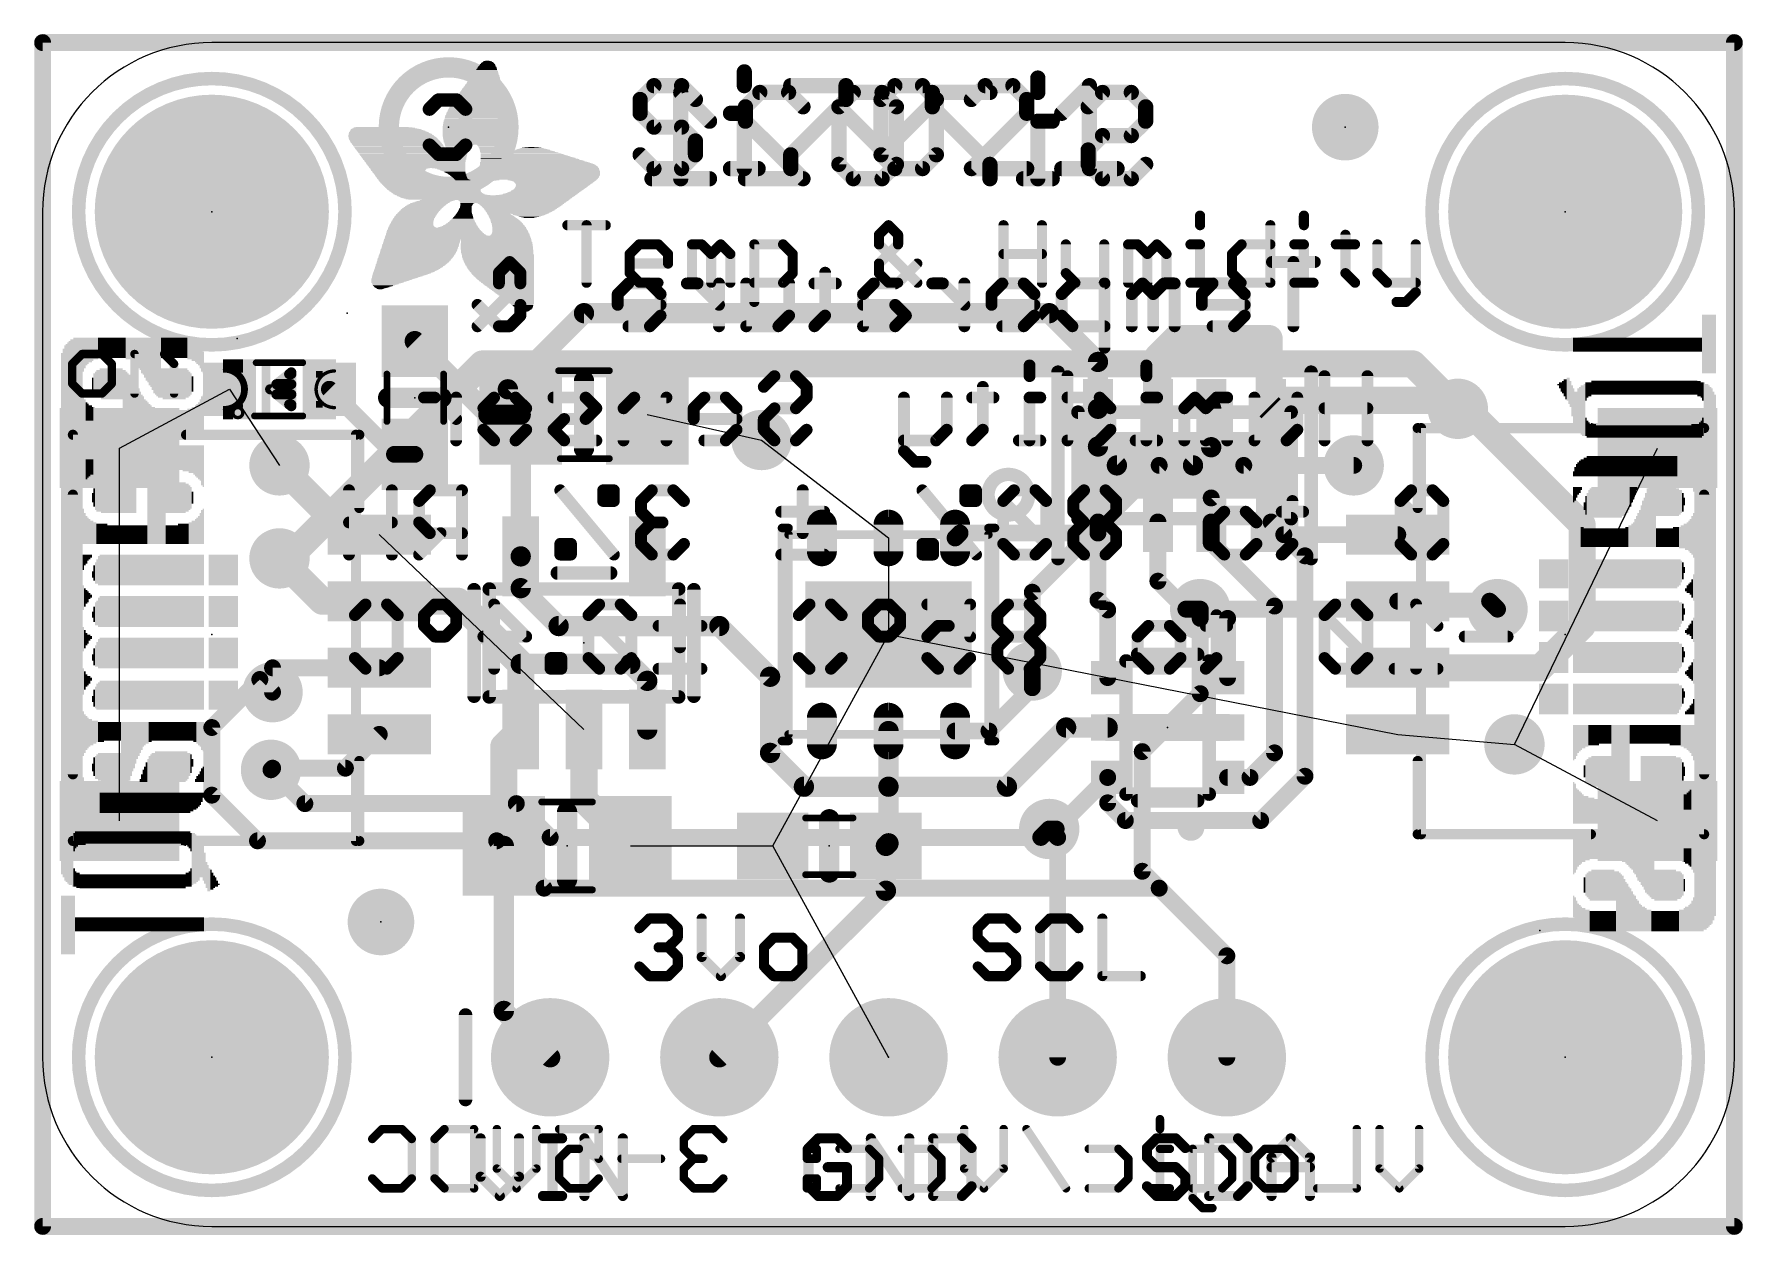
# Model space of a CAD drawing. Extents: x -0.1 to 25.5, y -0.1 to 17.9.
import ezdxf

# ---------------------------------------------------------------- set-up
doc = ezdxf.new("R2010")
doc.units = 0
for name, color, linetype in [('1', 12, 'CONTINUOUS'), ('16', 5, 'CONTINUOUS'), ('17', 110, 'CONTINUOUS'), ('18', 110, 'CONTINUOUS'), ('19', 53, 'CONTINUOUS'), ('20', 53, 'CONTINUOUS'), ('21', 40, 'CONTINUOUS'), ('22', 6, 'CONTINUOUS'), ('23', 53, 'CONTINUOUS'), ('24', 53, 'CONTINUOUS'), ('51', 253, 'CONTINUOUS')]:
    doc.layers.add(name, color=color, linetype=linetype)

# ---------------------------------------------------------------- blocks, each defined once
blk = doc.blocks.new('RECT')
blk.add_solid([(-0.5, -0.5), (0.5, -0.5), (-0.5, 0.5), (0.5, 0.5)])
blk = doc.blocks.new('PIE')
at = {"const_width": 0.5}
blk.add_lwpolyline([(0, -0.25, 1), (0, 0.25, 1), (0, -0.25)], format="xyb", dxfattribs=at)
blk = doc.blocks.new('ROUNDP')
at = {"const_width": 0.5}
blk.add_lwpolyline([(0, -0.25, 1), (0, 0.25, 1), (0, -0.25)], format="xyb", dxfattribs=at)
blk = doc.blocks.new('RECT136000X72000R100')
at = {"const_width": 0.225}
blk.add_lwpolyline([(0.3125, 0), (0.3125, 0, 0.4142), (0.2, 0.1125), (-0.2, 0.1125, 0.4142), (-0.3125, 0), (-0.3125, 0, 0.4142), (-0.2, -0.1125), (0.2, -0.1125, 0.4142)], format="xyb", close=True, dxfattribs=at)
blk.add_solid([(-0.2254, -0.0254), (0.2254, -0.0254), (-0.2254, 0.0254), (0.2254, 0.0254)])
blk = doc.blocks.new('ROUNDV')
at = {"const_width": 0.5}
blk.add_lwpolyline([(0, -0.25, 1), (0, 0.25, 1), (0, -0.25)], format="xyb", dxfattribs=at)

msp = doc.modelspace()

# ---------------------------------------------------------------- linework, layer by layer
at = {"layer": '1'}
for points, const_width in [([(0, 17.78), (25.4, 17.78)], 0.254), ([(0, 0), (0, 17.78)], 0.254), ([(25.4, 17.78), (25.4, 0)], 0.254), ([(8.128, 13.716), (6.985, 12.573)], 0.3048), ([(15.113, 13.716), (8.128, 13.716)], 0.3048), ([(15.845, 12.984), (15.113, 13.716)], 0.3048), ([(5.588, 13.296), (6.692, 12.192)], 0.3048), ([(16.745, 13.062), (17.018, 13.335)], 0.4064), ([(17.018, 13.335), (18.415, 13.335)], 0.4064), ([(18.415, 13.335), (18.415, 12.31)], 0.4064), ([(15.845, 12.28), (15.845, 12.984)], 0.3048), ([(16.745, 12.28), (16.745, 13.062)], 0.4064), ([(4.306, 12.573), (5.283, 11.596)], 0.254), ([(6.985, 12.573), (6.985, 12.192)], 0.3048), ([(18.445, 12.28), (18.572, 12.407)], 0.4064), ([(21.121, 12.407), (18.572, 12.407)], 0.4064), ([(21.248, 12.28), (21.121, 12.407)], 0.4064), ([(6.692, 12.192), (6.985, 12.192)], 0.3048), ([(6.985, 12.192), (7.178, 12.192)], 0.3048), ([(7.178, 12.192), (7.178, 10.0631)], 0.3048), ([(15.845, 11.714), (15.845, 12.28)], 0.3048), ([(17.545, 12.28), (17.545, 11.703)], 0.3048), ([(18.415, 12.31), (18.445, 12.28)], 0.4064), ([(21.375, 12.28), (21.248, 12.28)], 0.4064), ([(23.114, 10.541), (21.375, 12.28)], 0.4064), ([(16.129, 11.43), (15.845, 11.714)], 0.3048), ([(17.545, 11.703), (17.272, 11.43)], 0.3048), ([(4.596, 10.39), (3.556, 11.43)], 0.4064), ([(5.283, 11.596), (5.588, 11.596)], 0.254), ([(17.272, 11.43), (16.129, 11.43)], 0.3048), ([(17.545, 10.941), (18.034, 11.43)], 0.254), ([(18.034, 11.43), (19.685, 11.43)], 0.254), ([(17.545, 10.58), (17.545, 10.941)], 0.254), ([(5.054, 10.39), (4.596, 10.39)], 0.4064), ([(13.7, 10.34), (13.774, 10.414)], 0.254), ([(13.774, 10.414), (15.845, 10.414)], 0.254), ([(15.845, 10.414), (15.845, 10.58)], 0.254), ([(15.845, 9.405), (15.845, 10.414)], 0.254), ([(16.745, 10.58), (16.745, 9.691)], 0.254), ([(17.545, 10.58), (17.545, 10.268)], 0.254), ([(18.635, 10.39), (18.445, 10.58)], 0.254), ([(18.445, 10.58), (18.953, 10.072)], 0.254), ([(23.114, 9.017), (23.114, 10.541)], 0.4064), ([(17.545, 10.268), (18.4958, 9.3172)], 0.254), ([(20.346, 10.39), (18.635, 10.39)], 0.254), ([(4.199, 9.39), (3.556, 10.033)], 0.4064), ([(7.178, 10.0631), (7.178, 9.586)], 0.3048), ([(18.953, 10.072), (18.953, 6.761)], 0.254), ([(17.165, 9.271), (16.745, 9.691)], 0.254), ([(5.054, 9.39), (4.199, 9.39)], 0.4064), ([(5.054, 9.39), (6.236, 9.39)], 0.4064), ([(6.236, 9.39), (7.178, 8.448)], 0.4064), ([(7.178, 9.586), (7.747, 9.017)], 0.3048), ([(15.991, 9.259), (15.845, 9.405)], 0.254), ([(20.346, 9.39), (21.725, 9.39)], 0.254), ([(21.725, 9.39), (21.844, 9.271)], 0.254), ([(15.991, 8.243), (15.991, 9.259)], 0.254), ([(17.165, 9.271), (17.38, 9.271)], 0.254), ([(17.38, 9.271), (17.38, 9.132)], 0.254), ([(17.791, 9.132), (17.38, 9.132)], 0.254), ([(17.791, 9.132), (17.791, 8.243)], 0.254), ([(18.4958, 9.3172), (18.4958, 7.112)], 0.254), ([(7.747, 9.017), (10.16, 9.017)], 0.3048), ([(10.16, 9.017), (10.922, 8.255)], 0.3048), ([(22.487, 8.39), (23.114, 9.017)], 0.4064), ([(5.054, 8.39), (3.4516, 8.39)], 0.254), ([(3.4516, 8.39), (3.4516, 8.0236)], 0.254), ([(7.178, 8.448), (7.178, 7.4629)], 0.4064), ([(8.824, 8.448), (7.178, 8.448)], 0.3048), ([(9.078, 8.194), (8.824, 8.448)], 0.3048), ([(14.859, 8.3399), (14.859, 8.091)], 0.254), ([(20.346, 8.39), (22.487, 8.39)], 0.4064), ([(9.078, 7.4629), (9.078, 8.194)], 0.3048), ([(10.922, 8.255), (10.922, 7.112)], 0.3048), ([(14.859, 8.091), (14.208, 7.44)], 0.254), ([(15.991, 7.493), (17.791, 7.493)], 0.4064), ([(5.054, 7.39), (4.546, 6.882)], 0.254), ([(7.178, 7.4629), (6.924, 7.2089)], 0.4064), ([(8.128, 7.4629), (8.128, 6.411)], 0.4064), ([(12.7, 7.44), (12.7, 6.604)], 0.3048), ([(13.7, 7.44), (14.208, 7.44)], 0.254), ([(14.478, 6.604), (15.367, 7.493)], 0.3048), ([(15.367, 7.493), (15.991, 7.493)], 0.3048), ([(6.924, 7.2089), (6.924, 5.715)], 0.4064), ([(10.922, 7.112), (11.43, 6.604)], 0.3048), ([(18.4958, 7.112), (18.1268, 6.743)], 0.254), ([(3.453, 6.882), (3.429, 6.858)], 0.254), ([(4.546, 6.882), (3.453, 6.882)], 0.254), ([(11.43, 6.604), (12.7, 6.604)], 0.3048), ([(12.7, 5.754), (12.7, 6.604)], 0.3048), ([(12.7, 6.604), (14.478, 6.604)], 0.3048), ([(15.991, 6.743), (15.217, 5.969)], 0.254), ([(15.991, 6.743), (15.9905, 6.7425)], 0.254), ([(15.9905, 6.3615), (15.9905, 6.7425)], 0.254), ([(17.791, 6.743), (18.1268, 6.743)], 0.254), ([(18.953, 6.761), (18.288, 6.096)], 0.254), ([(8.824, 5.715), (8.128, 6.411)], 0.4064), ([(16.256, 6.096), (15.9905, 6.3615)], 0.254), ([(18.288, 6.096), (16.256, 6.096)], 0.254), ([(12.7, 5.754), (12.661, 5.715)], 0.3048), ([(15.217, 5.969), (15.113, 5.969)], 0.254), ([(15.113, 5.969), (15.24, 5.842)], 0.254), ([(15.24, 5.842), (15.24, 2.54)], 0.254), ([(6.924, 5.715), (6.924, 3.236)], 0.3048), ([(12.661, 5.041), (12.661, 5.715)], 0.3048), ([(10.16, 2.54), (12.661, 5.041)], 0.3048), ([(6.924, 3.236), (7.62, 2.54)], 0.3048), ([(25.4, 0), (0, 0)], 0.254)]:
    msp.add_lwpolyline(points, dxfattribs=dict(at, const_width=const_width))
for points, const_width in [([(0, 17.8435, 1), (0, 17.7165)], 0.127), ([(0.0635, 17.78, 1), (-0.0635, 17.78)], 0.127), ([(25.4635, 17.78, 1), (25.3365, 17.78)], 0.127), ([(25.4, 17.7165, 1), (25.4, 17.8435)], 0.127), ([(8.128, 13.7922, 1), (8.128, 13.6398)], 0.1524), ([(8.1819, 13.6621, 1), (8.0741, 13.7699)], 0.1524), ([(15.1669, 13.7699, 1), (15.0591, 13.6621)], 0.1524), ([(15.113, 13.6398, 1), (15.113, 13.7922)], 0.1524), ([(5.6419, 13.3499, 1), (5.5341, 13.2421)], 0.1524), ([(17.018, 13.4366, 1), (17.018, 13.2334)], 0.2032), ([(17.0898, 13.2632, 1), (16.9462, 13.4068)], 0.2032), ([(18.5166, 13.335, 1), (18.3134, 13.335)], 0.2032), ([(18.415, 13.2334, 1), (18.415, 13.4366)], 0.2032), ([(15.9212, 12.984, 1), (15.7688, 12.984)], 0.1524), ([(15.7911, 12.9301, 1), (15.8989, 13.0379)], 0.1524), ([(16.8466, 13.062, 1), (16.6434, 13.062)], 0.2032), ([(16.6732, 13.1338, 1), (16.8168, 12.9902)], 0.2032), ([(4.3509, 12.6179, 1), (4.2611, 12.5281)], 0.127), ([(7.0612, 12.573, 1), (6.9088, 12.573)], 0.1524), ([(6.9311, 12.6269, 1), (7.0389, 12.5191)], 0.1524), ([(18.572, 12.5086, 1), (18.572, 12.3054)], 0.2032), ([(18.6438, 12.3352, 1), (18.5002, 12.4788)], 0.2032), ([(21.1928, 12.4788, 1), (21.0492, 12.3352)], 0.2032), ([(21.121, 12.3054, 1), (21.121, 12.5086)], 0.2032), ([(6.692, 12.2682, 1), (6.692, 12.1158)], 0.1524), ([(6.6381, 12.1381, 1), (6.7459, 12.2459)], 0.1524), ([(6.985, 12.2682, 1), (6.985, 12.1158)], 0.1524), ([(6.985, 12.1158, 1), (6.985, 12.2682)], 0.1524), ([(7.2542, 12.192, 1), (7.1018, 12.192)], 0.1524), ([(7.178, 12.1158, 1), (7.178, 12.2682)], 0.1524), ([(15.9212, 12.28, 1), (15.7688, 12.28)], 0.1524), ([(15.7688, 12.28, 1), (15.9212, 12.28)], 0.1524), ([(16.6434, 12.28, 1), (16.8466, 12.28)], 0.2032), ([(17.6212, 12.28, 1), (17.4688, 12.28)], 0.1524), ([(18.3134, 12.31, 1), (18.5166, 12.31)], 0.2032), ([(18.4868, 12.3818, 1), (18.3432, 12.2382)], 0.2032), ([(18.3732, 12.3518, 1), (18.5168, 12.2082)], 0.2032), ([(18.3732, 12.2082, 1), (18.5168, 12.3518)], 0.2032), ([(21.248, 12.3816, 1), (21.248, 12.1784)], 0.2032), ([(21.1762, 12.2082, 1), (21.3198, 12.3518)], 0.2032), ([(21.4468, 12.3518, 1), (21.3032, 12.2082)], 0.2032), ([(21.375, 12.1784, 1), (21.375, 12.3816)], 0.2032), ([(6.9088, 12.192, 1), (7.0612, 12.192)], 0.1524), ([(15.8989, 11.7679, 1), (15.7911, 11.6601)], 0.1524), ([(17.5989, 11.6491, 1), (17.4911, 11.7569)], 0.1524), ([(3.6278, 11.5018, 1), (3.4842, 11.3582)], 0.2032), ([(5.283, 11.6595, 1), (5.283, 11.5325)], 0.127), ([(5.2381, 11.5511, 1), (5.3279, 11.6409)], 0.127), ([(5.588, 11.5325, 1), (5.588, 11.6595)], 0.127), ([(15.7688, 11.714, 1), (15.9212, 11.714)], 0.1524), ([(16.129, 11.5062, 1), (16.129, 11.3538)], 0.1524), ([(16.0751, 11.3761, 1), (16.1829, 11.4839)], 0.1524), ([(17.2181, 11.4839, 1), (17.3259, 11.3761)], 0.1524), ([(17.272, 11.3538, 1), (17.272, 11.5062)], 0.1524), ([(17.4688, 11.703, 1), (17.6212, 11.703)], 0.1524), ([(18.034, 11.4935, 1), (18.034, 11.3665)], 0.127), ([(18.0789, 11.3851, 1), (17.9891, 11.4749)], 0.127), ([(19.685, 11.3665, 1), (19.685, 11.4935)], 0.127), ([(17.6085, 10.941, 1), (17.4815, 10.941)], 0.127), ([(17.5001, 10.9859, 1), (17.5899, 10.8961)], 0.127), ([(4.596, 10.4916, 1), (4.596, 10.2884)], 0.2032), ([(4.5242, 10.3182, 1), (4.6678, 10.4618)], 0.2032), ([(5.054, 10.2884, 1), (5.054, 10.4916)], 0.2032), ([(13.774, 10.4775, 1), (13.774, 10.3505)], 0.127), ([(13.8189, 10.3691, 1), (13.7291, 10.4589)], 0.127), ([(15.9085, 10.58, 1), (15.7815, 10.58)], 0.127), ([(15.9085, 10.414, 1), (15.7815, 10.414)], 0.127), ([(15.845, 10.3505, 1), (15.845, 10.4775)], 0.127), ([(16.8085, 10.58, 1), (16.6815, 10.58)], 0.127), ([(17.6085, 10.58, 1), (17.4815, 10.58)], 0.127), ([(17.4815, 10.58, 1), (17.6085, 10.58)], 0.127), ([(18.4899, 10.6249, 1), (18.4001, 10.5351)], 0.127), ([(18.4899, 10.6249, 1), (18.4001, 10.5351)], 0.127), ([(23.2156, 10.541, 1), (23.0124, 10.541)], 0.2032), ([(23.0422, 10.4692, 1), (23.1858, 10.6128)], 0.2032), ([(13.6551, 10.3849, 1), (13.7449, 10.2951)], 0.127), ([(15.7815, 10.414, 1), (15.9085, 10.414)], 0.127), ([(17.5899, 10.3129, 1), (17.5001, 10.2231)], 0.127), ([(17.4815, 10.268, 1), (17.6085, 10.268)], 0.127), ([(18.635, 10.4535, 1), (18.635, 10.3265)], 0.127), ([(18.5901, 10.3451, 1), (18.6799, 10.4349)], 0.127), ([(20.346, 10.3265, 1), (20.346, 10.4535)], 0.127), ([(3.6278, 10.1048, 1), (3.4842, 9.9612)], 0.2032), ([(7.2542, 10.0631, 1), (7.1018, 10.0631)], 0.1524), ([(7.1018, 10.0631, 1), (7.2542, 10.0631)], 0.1524), ([(19.0165, 10.072, 1), (18.8895, 10.072)], 0.127), ([(18.9081, 10.0271, 1), (18.9979, 10.1169)], 0.127), ([(16.7899, 9.7359, 1), (16.7001, 9.6461)], 0.127), ([(16.6815, 9.691, 1), (16.8085, 9.691)], 0.127), ([(4.199, 9.4916, 1), (4.199, 9.2884)], 0.2032), ([(4.1272, 9.3182, 1), (4.2708, 9.4618)], 0.2032), ([(5.054, 9.4916, 1), (5.054, 9.2884)], 0.2032), ([(5.054, 9.2884, 1), (5.054, 9.4916)], 0.2032), ([(6.3078, 9.4618, 1), (6.1642, 9.3182)], 0.2032), ([(6.236, 9.2884, 1), (6.236, 9.4916)], 0.2032), ([(7.2319, 9.6399, 1), (7.1241, 9.5321)], 0.1524), ([(7.1018, 9.586, 1), (7.2542, 9.586)], 0.1524), ([(15.8899, 9.4499, 1), (15.8001, 9.3601)], 0.127), ([(20.346, 9.4535, 1), (20.346, 9.3265)], 0.127), ([(21.7699, 9.4349, 1), (21.6801, 9.3451)], 0.127), ([(21.725, 9.3265, 1), (21.725, 9.4535)], 0.127), ([(15.7815, 9.405, 1), (15.9085, 9.405)], 0.127), ([(16.0545, 9.259, 1), (15.9275, 9.259)], 0.127), ([(15.9461, 9.2141, 1), (16.0359, 9.3039)], 0.127), ([(17.165, 9.3345, 1), (17.165, 9.2075)], 0.127), ([(17.1201, 9.2261, 1), (17.2099, 9.3159)], 0.127), ([(17.4435, 9.271, 1), (17.3165, 9.271)], 0.127), ([(17.38, 9.1955, 1), (17.38, 9.0685)], 0.127), ([(17.38, 9.2075, 1), (17.38, 9.3345)], 0.127), ([(17.8545, 9.132, 1), (17.7275, 9.132)], 0.127), ([(17.791, 9.0685, 1), (17.791, 9.1955)], 0.127), ([(18.5593, 9.3172, 1), (18.4323, 9.3172)], 0.127), ([(18.4509, 9.2723, 1), (18.5407, 9.3621)], 0.127), ([(21.7991, 9.2261, 1), (21.8889, 9.3159)], 0.127), ([(7.747, 9.0932, 1), (7.747, 8.9408)], 0.1524), ([(7.6931, 8.9631, 1), (7.8009, 9.0709)], 0.1524), ([(10.2139, 9.0709, 1), (10.1061, 8.9631)], 0.1524), ([(10.16, 8.9408, 1), (10.16, 9.0932)], 0.1524), ([(17.3165, 9.132, 1), (17.4435, 9.132)], 0.127), ([(23.0124, 9.017, 1), (23.2156, 9.017)], 0.2032), ([(23.1858, 8.9452, 1), (23.0422, 9.0888)], 0.2032), ([(3.4516, 8.4535, 1), (3.4516, 8.3265)], 0.127), ([(3.5151, 8.39, 1), (3.3881, 8.39)], 0.127), ([(5.054, 8.3265, 1), (5.054, 8.4535)], 0.127), ([(7.2796, 8.448, 1), (7.0764, 8.448)], 0.2032), ([(7.1062, 8.3762, 1), (7.2498, 8.5198)], 0.2032), ([(7.178, 8.5242, 1), (7.178, 8.3718)], 0.1524), ([(8.8779, 8.5019, 1), (8.7701, 8.3941)], 0.1524), ([(8.824, 8.3718, 1), (8.824, 8.5242)], 0.1524), ([(14.9225, 8.3399, 1), (14.7955, 8.3399)], 0.127), ([(20.346, 8.4916, 1), (20.346, 8.2884)], 0.2032), ([(22.4152, 8.4618, 1), (22.5588, 8.3182)], 0.2032), ([(22.487, 8.2884, 1), (22.487, 8.4916)], 0.2032), ([(9.1542, 8.194, 1), (9.0018, 8.194)], 0.1524), ([(9.0241, 8.1401, 1), (9.1319, 8.2479)], 0.1524), ([(10.9982, 8.255, 1), (10.8458, 8.255)], 0.1524), ([(10.8681, 8.2011, 1), (10.9759, 8.3089)], 0.1524), ([(14.9039, 8.0461, 1), (14.8141, 8.1359)], 0.127), ([(15.9275, 8.243, 1), (16.0545, 8.243)], 0.127), ([(17.7275, 8.243, 1), (17.8545, 8.243)], 0.127), ([(3.3881, 8.0236, 1), (3.5151, 8.0236)], 0.127), ([(14.7955, 8.091, 1), (14.9225, 8.091)], 0.127), ([(15.991, 7.5946, 1), (15.991, 7.3914)], 0.2032), ([(17.791, 7.3914, 1), (17.791, 7.5946)], 0.2032), ([(5.0989, 7.3451, 1), (5.0091, 7.4349)], 0.127), ([(7.0764, 7.4629, 1), (7.2796, 7.4629)], 0.2032), ([(7.2498, 7.3911, 1), (7.1062, 7.5347)], 0.2032), ([(8.2296, 7.4629, 1), (8.0264, 7.4629)], 0.2032), ([(9.0018, 7.4629, 1), (9.1542, 7.4629)], 0.1524), ([(12.7762, 7.44, 1), (12.6238, 7.44)], 0.1524), ([(13.7, 7.5035, 1), (13.7, 7.3765)], 0.127), ([(14.1631, 7.4849, 1), (14.2529, 7.3951)], 0.127), ([(14.208, 7.3765, 1), (14.208, 7.5035)], 0.127), ([(15.367, 7.5692, 1), (15.367, 7.4168)], 0.1524), ([(15.4209, 7.4391, 1), (15.3131, 7.5469)], 0.1524), ([(15.991, 7.4168, 1), (15.991, 7.5692)], 0.1524), ([(7.0256, 7.2089, 1), (6.8224, 7.2089)], 0.2032), ([(6.8522, 7.2807, 1), (6.9958, 7.1371)], 0.2032), ([(10.9759, 7.1659, 1), (10.8681, 7.0581)], 0.1524), ([(10.8458, 7.112, 1), (10.9982, 7.112)], 0.1524), ([(18.5407, 7.0671, 1), (18.4509, 7.1569)], 0.127), ([(3.3841, 6.9029, 1), (3.4739, 6.8131)], 0.127), ([(3.453, 6.9455, 1), (3.453, 6.8185)], 0.127), ([(3.4979, 6.8371, 1), (3.4081, 6.9269)], 0.127), ([(4.5011, 6.9269, 1), (4.5909, 6.8371)], 0.127), ([(4.546, 6.8185, 1), (4.546, 6.9455)], 0.127), ([(18.4323, 7.112, 1), (18.5593, 7.112)], 0.127), ([(11.43, 6.6802, 1), (11.43, 6.5278)], 0.1524), ([(11.3761, 6.5501, 1), (11.4839, 6.6579)], 0.1524), ([(12.7762, 6.604, 1), (12.6238, 6.604)], 0.1524), ([(12.7, 6.6802, 1), (12.7, 6.5278)], 0.1524), ([(12.6238, 6.604, 1), (12.7762, 6.604)], 0.1524), ([(12.7, 6.5278, 1), (12.7, 6.6802)], 0.1524), ([(14.4241, 6.6579, 1), (14.5319, 6.5501)], 0.1524), ([(14.478, 6.5278, 1), (14.478, 6.6802)], 0.1524), ([(16.054, 6.7425, 1), (15.927, 6.7425)], 0.127), ([(15.9456, 6.7874, 1), (16.0354, 6.6976)], 0.127), ([(16.0359, 6.6981, 1), (15.9461, 6.7879)], 0.127), ([(16.0359, 6.6981, 1), (15.9461, 6.7879)], 0.127), ([(17.791, 6.8065, 1), (17.791, 6.6795)], 0.127), ([(18.0819, 6.7879, 1), (18.1717, 6.6981)], 0.127), ([(18.1268, 6.6795, 1), (18.1268, 6.8065)], 0.127), ([(18.8895, 6.761, 1), (19.0165, 6.761)], 0.127), ([(18.9979, 6.7161, 1), (18.9081, 6.8059)], 0.127), ([(8.0264, 6.411, 1), (8.2296, 6.411)], 0.2032), ([(8.1998, 6.4828, 1), (8.0562, 6.3392)], 0.2032), ([(16.0354, 6.4064, 1), (15.9456, 6.3166)], 0.127), ([(15.927, 6.3615, 1), (16.054, 6.3615)], 0.127), ([(16.256, 6.1595, 1), (16.256, 6.0325)], 0.127), ([(16.2111, 6.0511, 1), (16.3009, 6.1409)], 0.127), ([(18.2431, 6.1409, 1), (18.3329, 6.0511)], 0.127), ([(18.288, 6.0325, 1), (18.288, 6.1595)], 0.127), ([(12.7539, 5.7001, 1), (12.6461, 5.8079)], 0.1524), ([(15.113, 6.0325, 1), (15.113, 5.9055)], 0.127), ([(15.1579, 6.0139, 1), (15.0681, 5.9241)], 0.127), ([(15.1721, 6.0139, 1), (15.2619, 5.9241)], 0.127), ([(15.3035, 5.842, 1), (15.1765, 5.842)], 0.127), ([(15.1951, 5.7971, 1), (15.2849, 5.8869)], 0.127), ([(15.217, 5.9055, 1), (15.217, 6.0325)], 0.127), ([(6.8224, 5.715, 1), (7.0256, 5.715)], 0.2032), ([(7.0002, 5.715, 1), (6.8478, 5.715)], 0.1524), ([(8.7522, 5.6432, 1), (8.8958, 5.7868)], 0.2032), ([(12.7372, 5.715, 1), (12.5848, 5.715)], 0.1524), ([(12.6071, 5.7689, 1), (12.7149, 5.6611)], 0.1524), ([(12.6238, 5.754, 1), (12.7762, 5.754)], 0.1524), ([(12.7149, 4.9871, 1), (12.6071, 5.0949)], 0.1524), ([(12.5848, 5.041, 1), (12.7372, 5.041)], 0.1524), ([(6.9779, 3.2899, 1), (6.8701, 3.1821)], 0.1524), ([(6.8478, 3.236, 1), (7.0002, 3.236)], 0.1524), ([(7.5661, 2.4861, 1), (7.6739, 2.5939)], 0.1524), ([(10.1061, 2.5939, 1), (10.2139, 2.4861)], 0.1524), ([(15.1765, 2.54, 1), (15.3035, 2.54)], 0.127), ([(0, 0.0635, 1), (0, -0.0635)], 0.127), ([(-0.0635, 0, 1), (0.0635, 0)], 0.127), ([(25.3365, 0, 1), (25.4635, 0)], 0.127), ([(25.4, -0.0635, 1), (25.4, 0.0635)], 0.127)]:
    msp.add_lwpolyline(points, format="xyb", dxfattribs=dict(at, const_width=const_width))
at = {"layer": '16'}
for points, const_width in [([(0, 17.78), (25.4, 17.78)], 0.254), ([(0, 0), (0, 17.78)], 0.254), ([(25.4, 17.78), (25.4, 0)], 0.254), ([(6.604, 12.954), (3.683, 10.033)], 0.4064), ([(20.574, 12.954), (6.604, 12.954)], 0.4064), ([(21.248, 12.28), (20.574, 12.954)], 0.4064), ([(14.859, 9.525), (16.764, 11.43)], 0.254), ([(16.764, 11.43), (19.685, 11.43)], 0.254), ([(3.683, 10.033), (3.556, 10.033)], 0.4064), ([(14.859, 8.3399), (14.859, 9.525)], 0.254), ([(21.844, 9.271), (17.38, 9.271)], 0.254), ([(17.38, 9.271), (17.38, 8.001)], 0.254), ([(3.2611, 8.2141), (2.54, 7.493)], 0.254), ([(3.4516, 8.0236), (3.2611, 8.2141)], 0.254), ([(17.38, 8.001), (16.51, 7.131)], 0.254), ([(2.54, 7.493), (2.54, 6.477)], 0.254), ([(16.51, 7.131), (16.51, 5.334)], 0.254), ([(3.429, 6.858), (3.937, 6.35)], 0.254), ([(2.54, 6.477), (3.2258, 5.7912)], 0.254), ([(7.112, 6.35), (3.937, 6.35)], 0.254), ([(7.62, 5.842), (7.112, 6.35)], 0.254), ([(3.2258, 5.7912), (6.8169, 5.7912)], 0.254), ([(6.8169, 5.7912), (7.5281, 5.08)], 0.254), ([(14.986, 5.842), (7.62, 5.842)], 0.254), ([(14.986, 5.842), (15.113, 5.969)], 0.254), ([(16.51, 5.334), (16.764, 5.08)], 0.254), ([(7.5281, 5.08), (16.764, 5.08)], 0.254), ([(16.764, 5.08), (17.78, 4.064)], 0.254), ([(17.78, 4.064), (17.78, 2.54)], 0.254), ([(25.4, 0), (0, 0)], 0.254)]:
    msp.add_lwpolyline(points, dxfattribs=dict(at, const_width=const_width))
for points, const_width in [([(0, 17.8435, 1), (0, 17.7165)], 0.127), ([(0.0635, 17.78, 1), (-0.0635, 17.78)], 0.127), ([(25.4635, 17.78, 1), (25.3365, 17.78)], 0.127), ([(25.4, 17.7165, 1), (25.4, 17.8435)], 0.127), ([(6.604, 13.0556, 1), (6.604, 12.8524)], 0.2032), ([(6.6758, 12.8822, 1), (6.5322, 13.0258)], 0.2032), ([(20.6458, 13.0258, 1), (20.5022, 12.8822)], 0.2032), ([(20.574, 12.8524, 1), (20.574, 13.0556)], 0.2032), ([(21.1762, 12.2082, 1), (21.3198, 12.3518)], 0.2032), ([(16.764, 11.4935, 1), (16.764, 11.3665)], 0.127), ([(16.8089, 11.3851, 1), (16.7191, 11.4749)], 0.127), ([(19.685, 11.3665, 1), (19.685, 11.4935)], 0.127), ([(3.556, 10.1346, 1), (3.556, 9.9314)], 0.2032), ([(3.6112, 10.1048, 1), (3.7548, 9.9612)], 0.2032), ([(3.683, 9.9314, 1), (3.683, 10.1346)], 0.2032), ([(14.9225, 9.525, 1), (14.7955, 9.525)], 0.127), ([(14.8141, 9.5699, 1), (14.9039, 9.4801)], 0.127), ([(17.38, 9.3345, 1), (17.38, 9.2075)], 0.127), ([(17.4435, 9.271, 1), (17.3165, 9.271)], 0.127), ([(21.844, 9.2075, 1), (21.844, 9.3345)], 0.127), ([(3.306, 8.259, 1), (3.2162, 8.1692)], 0.127), ([(3.306, 8.1692, 1), (3.2162, 8.259)], 0.127), ([(14.7955, 8.3399, 1), (14.9225, 8.3399)], 0.127), ([(3.4067, 7.9787, 1), (3.4965, 8.0685)], 0.127), ([(17.3165, 8.001, 1), (17.4435, 8.001)], 0.127), ([(17.4249, 7.9561, 1), (17.3351, 8.0459)], 0.127), ([(2.6035, 7.493, 1), (2.4765, 7.493)], 0.127), ([(2.4951, 7.5379, 1), (2.5849, 7.4481)], 0.127), ([(16.5735, 7.131, 1), (16.4465, 7.131)], 0.127), ([(16.4651, 7.1759, 1), (16.5549, 7.0861)], 0.127), ([(3.4739, 6.9029, 1), (3.3841, 6.8131)], 0.127), ([(2.5849, 6.5219, 1), (2.4951, 6.4321)], 0.127), ([(2.4765, 6.477, 1), (2.6035, 6.477)], 0.127), ([(3.937, 6.4135, 1), (3.937, 6.2865)], 0.127), ([(3.8921, 6.3051, 1), (3.9819, 6.3949)], 0.127), ([(7.1569, 6.3949, 1), (7.0671, 6.3051)], 0.127), ([(7.112, 6.2865, 1), (7.112, 6.4135)], 0.127), ([(3.2258, 5.8547, 1), (3.2258, 5.7277)], 0.127), ([(6.8618, 5.8361, 1), (6.772, 5.7463)], 0.127), ([(6.8169, 5.7277, 1), (6.8169, 5.8547)], 0.127), ([(7.62, 5.9055, 1), (7.62, 5.7785)], 0.127), ([(7.5751, 5.7971, 1), (7.6649, 5.8869)], 0.127), ([(14.9411, 5.8869, 1), (15.0309, 5.7971)], 0.127), ([(14.986, 5.7785, 1), (14.986, 5.9055)], 0.127), ([(15.1579, 5.9241, 1), (15.0681, 6.0139)], 0.127), ([(3.1809, 5.7463, 1), (3.2707, 5.8361)], 0.127), ([(16.5549, 5.3789, 1), (16.4651, 5.2891)], 0.127), ([(16.4465, 5.334, 1), (16.5735, 5.334)], 0.127), ([(7.5281, 5.1435, 1), (7.5281, 5.0165)], 0.127), ([(7.4832, 5.0351, 1), (7.573, 5.1249)], 0.127), ([(16.8089, 5.1249, 1), (16.7191, 5.0351)], 0.127), ([(16.7191, 5.0351, 1), (16.8089, 5.1249)], 0.127), ([(16.764, 5.0165, 1), (16.764, 5.1435)], 0.127), ([(17.8435, 4.064, 1), (17.7165, 4.064)], 0.127), ([(17.7351, 4.0191, 1), (17.8249, 4.1089)], 0.127), ([(17.7165, 2.54, 1), (17.8435, 2.54)], 0.127), ([(0, 0.0635, 1), (0, -0.0635)], 0.127), ([(-0.0635, 0, 1), (0.0635, 0)], 0.127), ([(25.3365, 0, 1), (25.4635, 0)], 0.127), ([(25.4, -0.0635, 1), (25.4, 0.0635)], 0.127)]:
    msp.add_lwpolyline(points, format="xyb", dxfattribs=dict(at, const_width=const_width))
at = {"layer": '19'}
for p, q in [((1.154, 11.69), (2.806, 12.573)), ((2.806, 12.573), (3.556, 11.43)), ((9.078, 12.192), (10.795, 11.811)), ((10.795, 11.811), (12.7, 10.34)), ((1.154, 6.09), (1.154, 11.69)), ((22.098, 7.239), (24.246, 11.69)), ((5.054, 10.39), (8.128, 7.4629)), ((12.7, 10.34), (12.7, 8.89)), ((10.961, 5.715), (12.7, 8.89)), ((12.7, 8.89), (20.346, 7.39)), ((20.346, 7.39), (22.098, 7.239)), ((24.246, 6.09), (22.098, 7.239)), ((8.824, 5.715), (10.961, 5.715)), ((12.7, 2.54), (10.961, 5.715))]:
    msp.add_line(p, q, dxfattribs=at)
at = {"layer": '20'}
for p, q in [((22.86, 17.78), (2.54, 17.78)), ((0, 15.24), (0, 2.54)), ((25.4, 2.54), (25.4, 15.24)), ((2.54, 0), (22.86, 0))]:
    msp.add_line(p, q, dxfattribs=at)
for centre, start, end in [((2.54, 15.24), 90, 180), ((22.86, 15.24), 0, 90), ((2.54, 2.54), 180, 270), ((22.86, 2.54), 270, 0)]:
    msp.add_arc(centre, 2.54, start, end, dxfattribs=at)
at = {"layer": '21'}
for points, const_width in [([(10.535, 17.341), (10.535, 17.1334)], 0.2286), ([(9.1785, 17.1334), (8.9709, 16.9258)], 0.2286), ([(9.5937, 17.1334), (9.1785, 17.1334)], 0.2286), ([(9.8013, 16.9258), (9.5937, 17.1334)], 0.2286), ([(11.2317, 17.1334), (12.0622, 17.1334)], 0.2286), ([(12.0622, 17.1334), (12.0622, 16.9258)], 0.2286), ([(12.5882, 16.9258), (12.7958, 17.1334)], 0.2286), ([(12.7958, 17.1334), (13.211, 17.1334)], 0.2286), ([(13.211, 17.1334), (13.4187, 16.9258)], 0.2286), ([(14.1523, 17.1334), (13.9447, 16.9258)], 0.2286), ([(14.5676, 17.1334), (14.1523, 17.1334)], 0.2286), ([(14.7752, 16.9258), (14.5676, 17.1334)], 0.2286), ([(15.3012, 16.7181), (15.7164, 17.1334)], 0.2286), ([(15.7164, 17.1334), (15.7164, 15.8877)], 0.2286), ([(8.9709, 16.9258), (8.9709, 16.7181)], 0.2286), ([(12.0622, 16.9258), (11.2317, 16.0953)], 0.2286), ([(12.5882, 16.0953), (12.5882, 16.9258)], 0.2286), ([(12.5882, 16.0953), (13.4187, 16.9258)], 0.2286), ([(13.4187, 16.9258), (13.4187, 16.0953)], 0.2286), ([(14.7752, 16.7181), (14.7752, 16.9258)], 0.2286), ([(8.9709, 16.7181), (9.1785, 16.5105)], 0.2286), ([(10.3274, 16.7181), (10.535, 16.7181)], 0.2286), ([(10.535, 16.7181), (10.535, 15.8877)], 0.2286), ([(13.9447, 15.8877), (14.7752, 16.7181)], 0.2286), ([(9.1785, 16.5105), (9.5937, 16.5105)], 0.2286), ([(9.5937, 16.5105), (9.8013, 16.3029)], 0.2286), ([(9.1785, 15.8877), (8.9709, 16.0953)], 0.2286), ([(9.8013, 16.0953), (9.5937, 15.8877)], 0.2286), ([(9.8013, 16.3029), (9.8013, 16.0953)], 0.2286), ([(11.2317, 16.0953), (11.2317, 15.8877)], 0.2286), ([(12.7958, 15.8877), (12.5882, 16.0953)], 0.2286), ([(13.4187, 16.0953), (13.211, 15.8877)], 0.2286), ([(9.5937, 15.8877), (9.1785, 15.8877)], 0.2286), ([(10.3274, 15.8877), (10.7426, 15.8877)], 0.2286), ([(13.211, 15.8877), (12.7958, 15.8877)], 0.2286), ([(14.7752, 15.8877), (13.9447, 15.8877)], 0.2286), ([(15.3012, 15.8877), (16.1317, 15.8877)], 0.2286), ([(17.3778, 15.1816), (17.3778, 15.0375)], 0.1524), ([(18.937, 15.1816), (18.937, 15.0375)], 0.1524), ([(7.8786, 15.0375), (8.4548, 15.0375)], 0.1524), ([(8.1667, 14.1732), (8.1667, 15.0375)], 0.1524), ([(12.7002, 15.0375), (12.5562, 14.8935)], 0.1524), ([(12.5562, 14.8935), (12.5562, 14.7494)], 0.1524), ([(12.8443, 14.8935), (12.7002, 15.0375)], 0.1524), ([(12.8443, 14.7494), (12.8443, 14.8935)], 0.1524), ([(14.4272, 14.1732), (14.4272, 15.0375)], 0.1524), ([(15.0034, 15.0375), (15.0034, 14.1732)], 0.1524), ([(18.4337, 15.0375), (18.4337, 14.1732)], 0.1524), ([(19.5607, 14.8935), (19.5607, 14.3173)], 0.1524), ([(8.8141, 14.6054), (8.9581, 14.7494)], 0.1524), ([(8.8141, 14.3173), (8.8141, 14.6054)], 0.1524), ([(8.9581, 14.7494), (9.2463, 14.7494)], 0.1524), ([(9.2463, 14.7494), (9.3903, 14.6054)], 0.1524), ([(9.3903, 14.6054), (9.3903, 14.4613)], 0.1524), ([(9.7496, 14.1732), (9.7496, 14.7494)], 0.1524), ([(9.7496, 14.7494), (9.8937, 14.7494)], 0.1524), ([(9.8937, 14.7494), (10.0377, 14.6054)], 0.1524), ([(10.0377, 14.6054), (10.1818, 14.7494)], 0.1524), ([(10.0377, 14.6054), (10.0377, 14.1732)], 0.1524), ([(10.1818, 14.7494), (10.3258, 14.6054)], 0.1524), ([(10.3258, 14.6054), (10.3258, 14.1732)], 0.1524), ([(10.6851, 13.8851), (10.6851, 14.7494)], 0.1524), ([(10.6851, 14.7494), (11.1173, 14.7494)], 0.1524), ([(11.1173, 14.7494), (11.2613, 14.6054)], 0.1524), ([(11.2613, 14.6054), (11.2613, 14.3173)], 0.1524), ([(12.5562, 14.4613), (12.8443, 14.7494)], 0.1524), ([(12.5562, 14.7494), (13.1324, 14.1732)], 0.1524), ([(14.4272, 14.6054), (15.0034, 14.6054)], 0.1524), ([(15.3627, 14.7494), (15.3627, 14.3173)], 0.1524), ([(15.9389, 14.1732), (15.9389, 14.7494)], 0.1524), ([(16.2982, 14.1732), (16.2982, 14.7494)], 0.1524), ([(16.2982, 14.7494), (16.4423, 14.7494)], 0.1524), ([(16.4423, 14.7494), (16.5863, 14.6054)], 0.1524), ([(16.5863, 14.6054), (16.7304, 14.7494)], 0.1524), ([(16.5863, 14.6054), (16.5863, 14.1732)], 0.1524), ([(16.7304, 14.7494), (16.8745, 14.6054)], 0.1524), ([(16.8745, 14.6054), (16.8745, 14.1732)], 0.1524), ([(17.2338, 14.7494), (17.3778, 14.7494)], 0.1524), ([(17.3778, 14.7494), (17.3778, 14.1732)], 0.1524), ([(17.8574, 14.6054), (18.0015, 14.7494)], 0.1524), ([(17.8574, 14.3173), (17.8574, 14.6054)], 0.1524), ([(18.0015, 14.7494), (18.4337, 14.7494)], 0.1524), ([(18.793, 14.7494), (18.937, 14.7494)], 0.1524), ([(18.937, 14.7494), (18.937, 14.1732)], 0.1524), ([(19.4166, 14.7494), (19.7047, 14.7494)], 0.1524), ([(20.0403, 14.7494), (20.0403, 14.3173)], 0.1524), ([(20.6165, 14.7494), (20.6165, 14.0291)], 0.1524), ([(9.3903, 14.4613), (8.8141, 14.4613)], 0.1524), ([(8.9581, 14.1732), (8.8141, 14.3173)], 0.1524), ([(11.2613, 14.3173), (11.1173, 14.1732)], 0.1524), ([(12.5562, 14.3173), (12.5562, 14.4613)], 0.1524), ([(12.7002, 14.1732), (12.5562, 14.3173)], 0.1524), ([(13.1324, 14.4613), (12.8443, 14.1732)], 0.1524), ([(15.3627, 14.3173), (15.5068, 14.1732)], 0.1524), ([(18.0015, 14.1732), (17.8574, 14.3173)], 0.1524), ([(19.5607, 14.3173), (19.7047, 14.1732)], 0.1524), ([(20.0403, 14.3173), (20.1844, 14.1732)], 0.1524), ([(9.2463, 14.1732), (8.9581, 14.1732)], 0.1524), ([(11.1173, 14.1732), (10.6851, 14.1732)], 0.1524), ([(12.8443, 14.1732), (12.7002, 14.1732)], 0.1524), ([(15.5068, 14.1732), (15.9389, 14.1732)], 0.1524), ([(17.2338, 14.1732), (17.5219, 14.1732)], 0.1524), ([(18.4337, 14.1732), (18.0015, 14.1732)], 0.1524), ([(18.793, 14.1732), (19.0811, 14.1732)], 0.1524), ([(20.1844, 14.1732), (20.6165, 14.1732)], 0.1524), ([(20.4725, 13.8851), (20.3284, 13.8851)], 0.1524), ([(20.6165, 14.0291), (20.4725, 13.8851)], 0.1524), ([(0.5928, 13.1027), (0.4445, 12.9544)], 0.127), ([(0.8894, 13.1027), (0.5928, 13.1027)], 0.127), ([(1.0377, 12.9544), (0.8894, 13.1027)], 0.127), ([(1.38, 12.5095), (1.38, 13.1027)], 0.127), ([(1.38, 13.1027), (1.8249, 13.1027)], 0.127), ([(1.8249, 13.1027), (1.9732, 12.9544)], 0.127), ([(0.4445, 12.9544), (0.4445, 12.6578)], 0.127), ([(1.0377, 12.6578), (1.0377, 12.9544)], 0.127), ([(1.9732, 12.9544), (1.9732, 12.5095)], 0.127), ([(3.7338, 12.827), (3.4163, 12.573)], 0.1524), ([(3.7021, 12.8016), (3.7338, 12.8016)], 0.1524), ([(3.7338, 12.319), (3.7338, 12.827)], 0.1524), ([(8.128, 12.7), (8.128, 11.684)], 0.3048), ([(15.245, 10.03), (15.245, 12.83)], 0.2032), ([(19.045, 12.83), (19.045, 10.03)], 0.2032), ([(0.4445, 12.6578), (0.5928, 12.5095)], 0.127), ([(0.5928, 12.5095), (0.8894, 12.5095)], 0.127), ([(0.8894, 12.5095), (1.0377, 12.6578)], 0.127), ([(3.4163, 12.573), (3.7338, 12.319)], 0.1524), ([(3.5116, 12.6492), (3.7338, 12.6492)], 0.1524), ([(3.5116, 12.4968), (3.7338, 12.4968)], 0.1524), ([(5.988, 12.446), (5.188, 12.446)], 0.3048), ([(3.7021, 12.3444), (3.7338, 12.3444)], 0.1524), ([(20.646, 10.79), (20.646, 11.99)], 0.1524), ([(20.646, 11.99), (23.246, 11.99)], 0.1524), ([(2.154, 11.89), (4.754, 11.89)], 0.1524), ([(4.754, 11.89), (4.754, 10.79)], 0.1524), ([(0.454, 10.99), (0.454, 6.79)], 0.1524), ([(24.946, 6.79), (24.946, 10.99)], 0.1524), ([(11.2, 10.49), (11.1, 10.49)], 0.127), ([(11.1, 10.49), (11.1, 7.29)], 0.127), ([(14.2, 10.49), (14.3, 10.49)], 0.127), ([(14.3, 10.49), (14.3, 7.29)], 0.127), ([(7.728, 9.813), (8.528, 9.813)], 0.2032), ([(6.478, 9.563), (6.478, 7.963)], 0.2032), ([(9.778, 9.563), (9.778, 7.963)], 0.2032), ([(16.441, 8.593), (17.341, 8.593)], 0.2032), ([(11.1, 7.29), (11.2, 7.29)], 0.127), ([(14.3, 7.29), (14.2, 7.29)], 0.127), ([(4.754, 6.99), (4.754, 5.79)], 0.1524), ([(20.646, 5.89), (20.646, 6.99)], 0.1524), ([(16.441, 6.393), (17.341, 6.393)], 0.2032), ([(7.874, 6.223), (7.874, 5.207)], 0.3048), ([(11.811, 5.315), (11.811, 6.115)], 0.3048), ([(23.246, 5.89), (20.646, 5.89)], 0.1524), ([(4.754, 5.79), (2.154, 5.79)], 0.1524), ([(8.9599, 4.4795), (9.104, 4.6235)], 0.1524), ([(9.104, 4.6235), (9.3921, 4.6235)], 0.1524), ([(9.3921, 4.6235), (9.5361, 4.4795)], 0.1524), ([(9.8954, 4.6235), (9.8954, 4.0473)], 0.1524), ([(10.4717, 4.0473), (10.4717, 4.6235)], 0.1524), ([(14.184, 4.6235), (14.0399, 4.4795)], 0.1524), ([(14.4721, 4.6235), (14.184, 4.6235)], 0.1524), ([(14.6161, 4.4795), (14.4721, 4.6235)], 0.1524), ([(15.1195, 4.6235), (14.9754, 4.4795)], 0.1524), ([(15.4076, 4.6235), (15.1195, 4.6235)], 0.1524), ([(15.5517, 4.4795), (15.4076, 4.6235)], 0.1524), ([(15.911, 4.6235), (15.911, 3.7592)], 0.1524), ([(9.5361, 4.3354), (9.3921, 4.1914)], 0.1524), ([(9.5361, 4.4795), (9.5361, 4.3354)], 0.1524), ([(10.975, 4.3354), (10.831, 4.1914)], 0.1524), ([(11.2631, 4.3354), (10.975, 4.3354)], 0.1524), ([(11.4072, 4.1914), (11.2631, 4.3354)], 0.1524), ([(14.0399, 4.4795), (14.0399, 4.3354)], 0.1524), ([(14.0399, 4.3354), (14.184, 4.1914)], 0.1524), ([(14.9754, 4.4795), (14.9754, 3.9033)], 0.1524), ([(9.3921, 4.1914), (9.248, 4.1914)], 0.1524), ([(9.3921, 4.1914), (9.5361, 4.0473)], 0.1524), ([(9.5361, 4.0473), (9.5361, 3.9033)], 0.1524), ([(9.8954, 4.0473), (10.1836, 3.7592)], 0.1524), ([(10.1836, 3.7592), (10.4717, 4.0473)], 0.1524), ([(10.831, 4.1914), (10.831, 3.9033)], 0.1524), ([(11.4072, 3.9033), (11.4072, 4.1914)], 0.1524), ([(14.184, 4.1914), (14.4721, 4.1914)], 0.1524), ([(14.4721, 4.1914), (14.6161, 4.0473)], 0.1524), ([(14.6161, 4.0473), (14.6161, 3.9033)], 0.1524), ([(9.104, 3.7592), (8.9599, 3.9033)], 0.1524), ([(9.5361, 3.9033), (9.3921, 3.7592)], 0.1524), ([(10.831, 3.9033), (10.975, 3.7592)], 0.1524), ([(11.2631, 3.7592), (11.4072, 3.9033)], 0.1524), ([(14.184, 3.7592), (14.0399, 3.9033)], 0.1524), ([(14.6161, 3.9033), (14.4721, 3.7592)], 0.1524), ([(14.9754, 3.9033), (15.1195, 3.7592)], 0.1524), ([(15.4076, 3.7592), (15.5517, 3.9033)], 0.1524), ([(9.3921, 3.7592), (9.104, 3.7592)], 0.1524), ([(10.975, 3.7592), (11.2631, 3.7592)], 0.1524), ([(14.4721, 3.7592), (14.184, 3.7592)], 0.1524), ([(15.1195, 3.7592), (15.4076, 3.7592)], 0.1524), ([(15.911, 3.7592), (16.4872, 3.7592)], 0.1524), ([(6.5758, 1.3215), (6.5758, 0.7453)], 0.1524), ([(7.1521, 0.7453), (7.1521, 1.3215)], 0.1524), ([(7.5114, 1.3215), (7.7995, 1.3215)], 0.1524), ([(7.6554, 0.4572), (7.6554, 1.3215)], 0.1524), ([(8.135, 0.4572), (8.135, 1.3215)], 0.1524), ([(8.135, 1.3215), (8.7113, 0.4572)], 0.1524), ([(8.7113, 0.4572), (8.7113, 1.3215)], 0.1524), ([(11.644, 1.3215), (11.4999, 1.1775)], 0.1524), ([(11.9321, 1.3215), (11.644, 1.3215)], 0.1524), ([(12.0761, 1.1775), (11.9321, 1.3215)], 0.1524), ([(12.4354, 0.4572), (12.4354, 1.3215)], 0.1524), ([(12.4354, 1.3215), (13.0117, 0.4572)], 0.1524), ([(13.0117, 0.4572), (13.0117, 1.3215)], 0.1524), ([(13.371, 1.3215), (13.371, 0.4572)], 0.1524), ([(13.8031, 1.3215), (13.371, 1.3215)], 0.1524), ([(13.9472, 1.1775), (13.8031, 1.3215)], 0.1524), ([(16.724, 1.3215), (16.5799, 1.1775)], 0.1524), ([(17.0121, 1.3215), (16.724, 1.3215)], 0.1524), ([(17.1561, 1.1775), (17.0121, 1.3215)], 0.1524), ([(17.5154, 1.3215), (17.5154, 0.4572)], 0.1524), ([(17.9476, 1.3215), (17.5154, 1.3215)], 0.1524), ([(18.0917, 1.1775), (17.9476, 1.3215)], 0.1524), ([(18.451, 1.0334), (18.7391, 1.3215)], 0.1524), ([(18.7391, 1.3215), (19.0272, 1.0334)], 0.1524), ([(11.4999, 1.1775), (11.4999, 0.6013)], 0.1524), ([(13.9472, 0.6013), (13.9472, 1.1775)], 0.1524), ([(16.5799, 1.1775), (16.5799, 1.0334)], 0.1524), ([(16.5799, 1.0334), (16.724, 0.8894)], 0.1524), ([(18.0917, 0.6013), (18.0917, 1.1775)], 0.1524), ([(18.451, 0.4572), (18.451, 1.0334)], 0.1524), ([(19.0272, 1.0334), (19.0272, 0.4572)], 0.1524), ([(6.5758, 0.7453), (6.864, 0.4572)], 0.1524), ([(6.864, 0.4572), (7.1521, 0.7453)], 0.1524), ([(12.0761, 0.8894), (11.788, 0.8894)], 0.1524), ([(12.0761, 0.6013), (12.0761, 0.8894)], 0.1524), ([(16.724, 0.8894), (17.0121, 0.8894)], 0.1524), ([(17.0121, 0.8894), (17.1561, 0.7453)], 0.1524), ([(17.1561, 0.7453), (17.1561, 0.6013)], 0.1524), ([(18.451, 0.8894), (19.0272, 0.8894)], 0.1524), ([(7.5114, 0.4572), (7.7995, 0.4572)], 0.1524), ([(11.4999, 0.6013), (11.644, 0.4572)], 0.1524), ([(11.644, 0.4572), (11.9321, 0.4572)], 0.1524), ([(11.9321, 0.4572), (12.0761, 0.6013)], 0.1524), ([(13.371, 0.4572), (13.8031, 0.4572)], 0.1524), ([(13.8031, 0.4572), (13.9472, 0.6013)], 0.1524), ([(16.724, 0.4572), (16.5799, 0.6013)], 0.1524), ([(17.0121, 0.4572), (16.724, 0.4572)], 0.1524), ([(17.1561, 0.6013), (17.0121, 0.4572)], 0.1524), ([(17.5154, 0.4572), (17.9476, 0.4572)], 0.1524), ([(17.9476, 0.4572), (18.0917, 0.6013)], 0.1524)]:
    msp.add_lwpolyline(points, dxfattribs=dict(at, const_width=const_width))
for points, const_width in [([(10.5921, 17.341, 1), (10.4778, 17.341)], 0.1143), ([(2.54, 13.24, 1), (2.54, 17.24, 1), (2.54, 13.24)], 0.2032), ([(9.1785, 17.1905, 1), (9.1785, 17.0762)], 0.1143), ([(9.2189, 17.093, 1), (9.1381, 17.1738)], 0.1143), ([(9.6341, 17.1738, 1), (9.5533, 17.093)], 0.1143), ([(9.5937, 17.0762, 1), (9.5937, 17.1905)], 0.1143), ([(10.4778, 17.1334, 1), (10.5921, 17.1334)], 0.1143), ([(11.2317, 17.1905, 1), (11.2317, 17.0762)], 0.1143), ([(12.1193, 17.1334, 1), (12.005, 17.1334)], 0.1143), ([(12.0622, 17.0762, 1), (12.0622, 17.1905)], 0.1143), ([(12.7958, 17.1905, 1), (12.7958, 17.0762)], 0.1143), ([(12.8362, 17.093, 1), (12.7554, 17.1738)], 0.1143), ([(13.2515, 17.1738, 1), (13.1706, 17.093)], 0.1143), ([(13.211, 17.0762, 1), (13.211, 17.1905)], 0.1143), ([(14.1523, 17.1905, 1), (14.1523, 17.0762)], 0.1143), ([(14.1927, 17.093, 1), (14.1119, 17.1738)], 0.1143), ([(14.608, 17.1738, 1), (14.5271, 17.093)], 0.1143), ([(14.5676, 17.0762, 1), (14.5676, 17.1905)], 0.1143), ([(15.7736, 17.1334, 1), (15.6593, 17.1334)], 0.1143), ([(15.7569, 17.093, 1), (15.676, 17.1738)], 0.1143), ([(22.86, 13.24, 1), (22.86, 17.24, 1), (22.86, 13.24)], 0.2032), ([(9.028, 16.9258, 1), (8.9137, 16.9258)], 0.1143), ([(8.9305, 16.9662, 1), (9.0113, 16.8853)], 0.1143), ([(9.7609, 16.8853, 1), (9.8417, 16.9662)], 0.1143), ([(12.005, 16.9258, 1), (12.1193, 16.9258)], 0.1143), ([(12.1026, 16.8853, 1), (12.0217, 16.9662)], 0.1143), ([(12.5478, 16.9662, 1), (12.6286, 16.8853)], 0.1143), ([(12.6454, 16.9258, 1), (12.5311, 16.9258)], 0.1143), ([(13.4758, 16.9258, 1), (13.3615, 16.9258)], 0.1143), ([(13.4591, 16.8853, 1), (13.3782, 16.9662)], 0.1143), ([(13.3782, 16.8853, 1), (13.4591, 16.9662)], 0.1143), ([(13.9043, 16.9662, 1), (13.9851, 16.8853)], 0.1143), ([(14.8323, 16.9258, 1), (14.718, 16.9258)], 0.1143), ([(14.7347, 16.8853, 1), (14.8156, 16.9662)], 0.1143), ([(9.0113, 16.7586, 1), (8.9305, 16.6777)], 0.1143), ([(8.9137, 16.7181, 1), (9.028, 16.7181)], 0.1143), ([(10.3274, 16.7753, 1), (10.3274, 16.661)], 0.1143), ([(10.5921, 16.7181, 1), (10.4778, 16.7181)], 0.1143), ([(10.535, 16.661, 1), (10.535, 16.7753)], 0.1143), ([(14.718, 16.7181, 1), (14.8323, 16.7181)], 0.1143), ([(14.8156, 16.6777, 1), (14.7347, 16.7586)], 0.1143), ([(15.2608, 16.7586, 1), (15.3416, 16.6777)], 0.1143), ([(9.1785, 16.5677, 1), (9.1785, 16.4534)], 0.1143), ([(9.1381, 16.4701, 1), (9.2189, 16.5509)], 0.1143), ([(9.6341, 16.5509, 1), (9.5533, 16.4701)], 0.1143), ([(9.5937, 16.4534, 1), (9.5937, 16.5677)], 0.1143), ([(9.0113, 16.1357, 1), (8.9305, 16.0549)], 0.1143), ([(9.8585, 16.3029, 1), (9.7442, 16.3029)], 0.1143), ([(9.7609, 16.2625, 1), (9.8417, 16.3433)], 0.1143), ([(9.8417, 16.0549, 1), (9.7609, 16.1357)], 0.1143), ([(11.2889, 16.0953, 1), (11.1746, 16.0953)], 0.1143), ([(11.1913, 16.1357, 1), (11.2721, 16.0549)], 0.1143), ([(12.6286, 16.1357, 1), (12.5478, 16.0549)], 0.1143), ([(12.5478, 16.1357, 1), (12.6286, 16.0549)], 0.1143), ([(13.4591, 16.0549, 1), (13.3782, 16.1357)], 0.1143), ([(9.1785, 15.9449, 1), (9.1785, 15.8306)], 0.1143), ([(9.1381, 15.8473, 1), (9.2189, 15.9281)], 0.1143), ([(9.5533, 15.9281, 1), (9.6341, 15.8473)], 0.1143), ([(9.5937, 15.8306, 1), (9.5937, 15.9449)], 0.1143), ([(9.7442, 16.0953, 1), (9.8585, 16.0953)], 0.1143), ([(10.3274, 15.9449, 1), (10.3274, 15.8306)], 0.1143), ([(10.4778, 15.8877, 1), (10.5921, 15.8877)], 0.1143), ([(10.7426, 15.8306, 1), (10.7426, 15.9449)], 0.1143), ([(11.1746, 15.8877, 1), (11.2889, 15.8877)], 0.1143), ([(12.5311, 16.0953, 1), (12.6454, 16.0953)], 0.1143), ([(12.7958, 15.9449, 1), (12.7958, 15.8306)], 0.1143), ([(12.7554, 15.8473, 1), (12.8362, 15.9281)], 0.1143), ([(13.1706, 15.9281, 1), (13.2515, 15.8473)], 0.1143), ([(13.211, 15.8306, 1), (13.211, 15.9449)], 0.1143), ([(13.3615, 16.0953, 1), (13.4758, 16.0953)], 0.1143), ([(13.9447, 15.9449, 1), (13.9447, 15.8306)], 0.1143), ([(13.9043, 15.9281, 1), (13.9851, 15.8473)], 0.1143), ([(14.7752, 15.8306, 1), (14.7752, 15.9449)], 0.1143), ([(15.3012, 15.9449, 1), (15.3012, 15.8306)], 0.1143), ([(15.6593, 15.8877, 1), (15.7736, 15.8877)], 0.1143), ([(16.1317, 15.8306, 1), (16.1317, 15.9449)], 0.1143), ([(17.4159, 15.1816, 1), (17.3397, 15.1816)], 0.0762), ([(18.9751, 15.1816, 1), (18.8989, 15.1816)], 0.0762), ([(7.8786, 15.0756, 1), (7.8786, 14.9994)], 0.0762), ([(8.2048, 15.0375, 1), (8.1286, 15.0375)], 0.0762), ([(8.4548, 14.9994, 1), (8.4548, 15.0756)], 0.0762), ([(12.5292, 14.9204, 1), (12.5831, 14.8665)], 0.0762), ([(12.5943, 14.8935, 1), (12.5181, 14.8935)], 0.0762), ([(12.7272, 15.0645, 1), (12.6733, 15.0106)], 0.0762), ([(12.7272, 15.0106, 1), (12.6733, 15.0645)], 0.0762), ([(12.8824, 14.8935, 1), (12.8062, 14.8935)], 0.0762), ([(12.8173, 14.8665, 1), (12.8712, 14.9204)], 0.0762), ([(14.4653, 15.0375, 1), (14.3891, 15.0375)], 0.0762), ([(15.0415, 15.0375, 1), (14.9653, 15.0375)], 0.0762), ([(17.3397, 15.0375, 1), (17.4159, 15.0375)], 0.0762), ([(18.4718, 15.0375, 1), (18.3956, 15.0375)], 0.0762), ([(18.8989, 15.0375, 1), (18.9751, 15.0375)], 0.0762), ([(19.5988, 14.8935, 1), (19.5226, 14.8935)], 0.0762), ([(8.7871, 14.6323, 1), (8.841, 14.5784)], 0.0762), ([(8.8522, 14.6054, 1), (8.776, 14.6054)], 0.0762), ([(8.9581, 14.7875, 1), (8.9581, 14.7113)], 0.0762), ([(8.9851, 14.7225, 1), (8.9312, 14.7764)], 0.0762), ([(9.2732, 14.7764, 1), (9.2193, 14.7225)], 0.0762), ([(9.2463, 14.7113, 1), (9.2463, 14.7875)], 0.0762), ([(9.4284, 14.6054, 1), (9.3522, 14.6054)], 0.0762), ([(9.3634, 14.5784, 1), (9.4173, 14.6323)], 0.0762), ([(9.7877, 14.7494, 1), (9.7115, 14.7494)], 0.0762), ([(9.7496, 14.7875, 1), (9.7496, 14.7113)], 0.0762), ([(9.9206, 14.7764, 1), (9.8667, 14.7225)], 0.0762), ([(9.8937, 14.7113, 1), (9.8937, 14.7875)], 0.0762), ([(10.0758, 14.6054, 1), (9.9996, 14.6054)], 0.0762), ([(10.0108, 14.6323, 1), (10.0647, 14.5784)], 0.0762), ([(10.0108, 14.5784, 1), (10.0647, 14.6323)], 0.0762), ([(10.2087, 14.7764, 1), (10.1548, 14.7225)], 0.0762), ([(10.2087, 14.7225, 1), (10.1548, 14.7764)], 0.0762), ([(10.3639, 14.6054, 1), (10.2877, 14.6054)], 0.0762), ([(10.2989, 14.5784, 1), (10.3528, 14.6323)], 0.0762), ([(10.7232, 14.7494, 1), (10.647, 14.7494)], 0.0762), ([(10.6851, 14.7875, 1), (10.6851, 14.7113)], 0.0762), ([(11.1442, 14.7764, 1), (11.0903, 14.7225)], 0.0762), ([(11.1173, 14.7113, 1), (11.1173, 14.7875)], 0.0762), ([(11.2994, 14.6054, 1), (11.2232, 14.6054)], 0.0762), ([(11.2344, 14.5784, 1), (11.2883, 14.6323)], 0.0762), ([(12.5831, 14.7764, 1), (12.5292, 14.7225)], 0.0762), ([(12.5181, 14.7494, 1), (12.5943, 14.7494)], 0.0762), ([(12.8062, 14.7494, 1), (12.8824, 14.7494)], 0.0762), ([(12.8712, 14.7225, 1), (12.8173, 14.7764)], 0.0762), ([(14.4272, 14.6435, 1), (14.4272, 14.5673)], 0.0762), ([(15.0034, 14.5673, 1), (15.0034, 14.6435)], 0.0762), ([(15.4008, 14.7494, 1), (15.3246, 14.7494)], 0.0762), ([(15.977, 14.7494, 1), (15.9008, 14.7494)], 0.0762), ([(16.3363, 14.7494, 1), (16.2601, 14.7494)], 0.0762), ([(16.2982, 14.7875, 1), (16.2982, 14.7113)], 0.0762), ([(16.4692, 14.7764, 1), (16.4153, 14.7225)], 0.0762), ([(16.4423, 14.7113, 1), (16.4423, 14.7875)], 0.0762), ([(16.6244, 14.6054, 1), (16.5482, 14.6054)], 0.0762), ([(16.5594, 14.6323, 1), (16.6133, 14.5784)], 0.0762), ([(16.5594, 14.5784, 1), (16.6133, 14.6323)], 0.0762), ([(16.7573, 14.7764, 1), (16.7035, 14.7225)], 0.0762), ([(16.7573, 14.7225, 1), (16.7035, 14.7764)], 0.0762), ([(16.9126, 14.6054, 1), (16.8364, 14.6054)], 0.0762), ([(16.8475, 14.5784, 1), (16.9014, 14.6323)], 0.0762), ([(17.2338, 14.7875, 1), (17.2338, 14.7113)], 0.0762), ([(17.4159, 14.7494, 1), (17.3397, 14.7494)], 0.0762), ([(17.3778, 14.7113, 1), (17.3778, 14.7875)], 0.0762), ([(17.8955, 14.6054, 1), (17.8193, 14.6054)], 0.0762), ([(17.8305, 14.6323, 1), (17.8844, 14.5784)], 0.0762), ([(18.0015, 14.7875, 1), (18.0015, 14.7113)], 0.0762), ([(18.0284, 14.7225, 1), (17.9745, 14.7764)], 0.0762), ([(18.4337, 14.7113, 1), (18.4337, 14.7875)], 0.0762), ([(18.793, 14.7875, 1), (18.793, 14.7113)], 0.0762), ([(18.9751, 14.7494, 1), (18.8989, 14.7494)], 0.0762), ([(18.937, 14.7113, 1), (18.937, 14.7875)], 0.0762), ([(19.4166, 14.7875, 1), (19.4166, 14.7113)], 0.0762), ([(19.7047, 14.7113, 1), (19.7047, 14.7875)], 0.0762), ([(20.0784, 14.7494, 1), (20.0022, 14.7494)], 0.0762), ([(20.6546, 14.7494, 1), (20.5784, 14.7494)], 0.0762), ([(8.841, 14.3442, 1), (8.7871, 14.2903)], 0.0762), ([(8.8141, 14.4994, 1), (8.8141, 14.4232)], 0.0762), ([(9.3522, 14.4613, 1), (9.4284, 14.4613)], 0.0762), ([(9.3903, 14.4232, 1), (9.3903, 14.4994)], 0.0762), ([(11.2883, 14.2903, 1), (11.2344, 14.3442)], 0.0762), ([(12.5292, 14.4883, 1), (12.5831, 14.4344)], 0.0762), ([(12.5831, 14.3442, 1), (12.5292, 14.2903)], 0.0762), ([(12.5943, 14.4613, 1), (12.5181, 14.4613)], 0.0762), ([(13.1593, 14.4344, 1), (13.1054, 14.4883)], 0.0762), ([(15.3897, 14.3442, 1), (15.3358, 14.2903)], 0.0762), ([(17.8844, 14.3442, 1), (17.8305, 14.2903)], 0.0762), ([(19.5876, 14.3442, 1), (19.5337, 14.2903)], 0.0762), ([(20.0672, 14.3442, 1), (20.0134, 14.2903)], 0.0762), ([(8.1286, 14.1732, 1), (8.2048, 14.1732)], 0.0762), ([(8.776, 14.3173, 1), (8.8522, 14.3173)], 0.0762), ([(8.9581, 14.2113, 1), (8.9581, 14.1351)], 0.0762), ([(8.9312, 14.1463, 1), (8.9851, 14.2001)], 0.0762), ([(9.2463, 14.1351, 1), (9.2463, 14.2113)], 0.0762), ([(9.7115, 14.1732, 1), (9.7877, 14.1732)], 0.0762), ([(9.9996, 14.1732, 1), (10.0758, 14.1732)], 0.0762), ([(10.2877, 14.1732, 1), (10.3639, 14.1732)], 0.0762), ([(10.6851, 14.2113, 1), (10.6851, 14.1351)], 0.0762), ([(11.0903, 14.2001, 1), (11.1442, 14.1463)], 0.0762), ([(11.1173, 14.1351, 1), (11.1173, 14.2113)], 0.0762), ([(11.2232, 14.3173, 1), (11.2994, 14.3173)], 0.0762), ([(12.5181, 14.3173, 1), (12.5943, 14.3173)], 0.0762), ([(12.7002, 14.2113, 1), (12.7002, 14.1351)], 0.0762), ([(12.6733, 14.1463, 1), (12.7272, 14.2001)], 0.0762), ([(12.8173, 14.2001, 1), (12.8712, 14.1463)], 0.0762), ([(12.8443, 14.1351, 1), (12.8443, 14.2113)], 0.0762), ([(13.1054, 14.1463, 1), (13.1593, 14.2001)], 0.0762), ([(14.3891, 14.1732, 1), (14.4653, 14.1732)], 0.0762), ([(14.9653, 14.1732, 1), (15.0415, 14.1732)], 0.0762), ([(15.3246, 14.3173, 1), (15.4008, 14.3173)], 0.0762), ([(15.5068, 14.2113, 1), (15.5068, 14.1351)], 0.0762), ([(15.4798, 14.1463, 1), (15.5337, 14.2001)], 0.0762), ([(15.9008, 14.1732, 1), (15.977, 14.1732)], 0.0762), ([(15.9389, 14.1351, 1), (15.9389, 14.2113)], 0.0762), ([(16.2601, 14.1732, 1), (16.3363, 14.1732)], 0.0762), ([(16.5482, 14.1732, 1), (16.6244, 14.1732)], 0.0762), ([(16.8364, 14.1732, 1), (16.9126, 14.1732)], 0.0762), ([(17.2338, 14.2113, 1), (17.2338, 14.1351)], 0.0762), ([(17.3397, 14.1732, 1), (17.4159, 14.1732)], 0.0762), ([(17.5219, 14.1351, 1), (17.5219, 14.2113)], 0.0762), ([(17.8193, 14.3173, 1), (17.8955, 14.3173)], 0.0762), ([(18.0015, 14.2113, 1), (18.0015, 14.1351)], 0.0762), ([(17.9745, 14.1463, 1), (18.0284, 14.2001)], 0.0762), ([(18.3956, 14.1732, 1), (18.4718, 14.1732)], 0.0762), ([(18.4337, 14.1351, 1), (18.4337, 14.2113)], 0.0762), ([(18.793, 14.2113, 1), (18.793, 14.1351)], 0.0762), ([(18.8989, 14.1732, 1), (18.9751, 14.1732)], 0.0762), ([(19.0811, 14.1351, 1), (19.0811, 14.2113)], 0.0762), ([(19.5226, 14.3173, 1), (19.5988, 14.3173)], 0.0762), ([(19.6778, 14.1463, 1), (19.7317, 14.2001)], 0.0762), ([(20.0022, 14.3173, 1), (20.0784, 14.3173)], 0.0762), ([(20.1844, 14.2113, 1), (20.1844, 14.1351)], 0.0762), ([(20.1574, 14.1463, 1), (20.2113, 14.2001)], 0.0762), ([(20.6165, 14.1351, 1), (20.6165, 14.2113)], 0.0762), ([(10.647, 13.8851, 1), (10.7232, 13.8851)], 0.0762), ([(20.3284, 13.9232, 1), (20.3284, 13.847)], 0.0762), ([(20.4455, 13.912, 1), (20.4994, 13.8581)], 0.0762), ([(20.4725, 13.847, 1), (20.4725, 13.9232)], 0.0762), ([(20.5784, 14.0291, 1), (20.6546, 14.0291)], 0.0762), ([(20.6435, 14.0022, 1), (20.5896, 14.0561)], 0.0762), ([(0.5928, 13.1344, 1), (0.5928, 13.0709)], 0.0635), ([(0.6152, 13.0802, 1), (0.5703, 13.1251)], 0.0635), ([(0.9118, 13.1251, 1), (0.8669, 13.0802)], 0.0635), ([(0.8894, 13.0709, 1), (0.8894, 13.1344)], 0.0635), ([(1.38, 13.1344, 1), (1.38, 13.0709)], 0.0635), ([(1.4118, 13.1027, 1), (1.3483, 13.1027)], 0.0635), ([(1.8473, 13.1251, 1), (1.8024, 13.0802)], 0.0635), ([(1.8249, 13.0709, 1), (1.8249, 13.1344)], 0.0635), ([(0.4763, 12.9544, 1), (0.4128, 12.9544)], 0.0635), ([(0.422, 12.9768, 1), (0.467, 12.9319)], 0.0635), ([(1.0694, 12.9544, 1), (1.0059, 12.9544)], 0.0635), ([(1.0152, 12.9319, 1), (1.0601, 12.9768)], 0.0635), ([(2.0049, 12.9544, 1), (1.9414, 12.9544)], 0.0635), ([(1.9507, 12.9319, 1), (1.9956, 12.9768)], 0.0635), ([(3.7021, 12.8397, 1), (3.7021, 12.7635)], 0.0762), ([(3.7719, 12.827, 1), (3.6957, 12.827)], 0.0762), ([(3.7576, 12.7972, 1), (3.71, 12.8568)], 0.0762), ([(3.7338, 12.7635, 1), (3.7338, 12.8397)], 0.0762), ([(8.2042, 12.7, 1), (8.0518, 12.7)], 0.1524), ([(15.2958, 12.83, 1), (15.1942, 12.83)], 0.1016), ([(19.0958, 12.83, 1), (18.9942, 12.83)], 0.1016), ([(0.467, 12.6802, 1), (0.422, 12.6353)], 0.0635), ([(0.4128, 12.6578, 1), (0.4763, 12.6578)], 0.0635), ([(0.5928, 12.5413, 1), (0.5928, 12.4778)], 0.0635), ([(0.8894, 12.4778, 1), (0.8894, 12.5413)], 0.0635), ([(1.0059, 12.6578, 1), (1.0694, 12.6578)], 0.0635), ([(1.0601, 12.6353, 1), (1.0152, 12.6802)], 0.0635), ([(3.4401, 12.6028, 1), (3.3925, 12.5432)], 0.0762), ([(3.3925, 12.6028, 1), (3.4401, 12.5432)], 0.0762), ([(3.5116, 12.6873, 1), (3.5116, 12.6111)], 0.0762), ([(3.5116, 12.5349, 1), (3.5116, 12.4587)], 0.0762), ([(3.7338, 12.6111, 1), (3.7338, 12.6873)], 0.0762), ([(3.7338, 12.4587, 1), (3.7338, 12.5349)], 0.0762), ([(5.188, 12.5222, 1), (5.188, 12.3698)], 0.1524), ([(5.988, 12.3698, 1), (5.988, 12.5222)], 0.1524), ([(0.5703, 12.487, 1), (0.6152, 12.532)], 0.0635), ([(0.8669, 12.532, 1), (0.9118, 12.487)], 0.0635), ([(1.3483, 12.5095, 1), (1.4118, 12.5095)], 0.0635), ([(1.9414, 12.5095, 1), (2.0049, 12.5095)], 0.0635), ([(3.7021, 12.3825, 1), (3.7021, 12.3063)], 0.0762), ([(3.6957, 12.319, 1), (3.7719, 12.319)], 0.0762), ([(3.71, 12.2892, 1), (3.7576, 12.3488)], 0.0762), ([(3.7338, 12.3063, 1), (3.7338, 12.3825)], 0.0762), ([(20.6841, 11.99, 1), (20.6079, 11.99)], 0.0762), ([(20.646, 12.0281, 1), (20.646, 11.9519)], 0.0762), ([(23.246, 11.9519, 1), (23.246, 12.0281)], 0.0762), ([(2.154, 11.9281, 1), (2.154, 11.8519)], 0.0762), ([(4.7921, 11.89, 1), (4.7159, 11.89)], 0.0762), ([(4.754, 11.8519, 1), (4.754, 11.9281)], 0.0762), ([(8.0518, 11.684, 1), (8.2042, 11.684)], 0.1524), ([(14.5, 10.89, 1), (14.5, 11.09, 1), (14.5, 10.89)], 0.6096), ([(0.4921, 10.99, 1), (0.4159, 10.99)], 0.0762), ([(24.9841, 10.99, 1), (24.9079, 10.99)], 0.0762), ([(4.7159, 10.79, 1), (4.7921, 10.79)], 0.0762), ([(20.6079, 10.79, 1), (20.6841, 10.79)], 0.0762), ([(11.1, 10.5218, 1), (11.1, 10.4582)], 0.0635), ([(11.1318, 10.49, 1), (11.0682, 10.49)], 0.0635), ([(11.2, 10.4582, 1), (11.2, 10.5218)], 0.0635), ([(14.2, 10.5218, 1), (14.2, 10.4582)], 0.0635), ([(14.3318, 10.49, 1), (14.2683, 10.49)], 0.0635), ([(14.3, 10.4582, 1), (14.3, 10.5218)], 0.0635), ([(15.1942, 10.03, 1), (15.2958, 10.03)], 0.1016), ([(18.9942, 10.03, 1), (19.0958, 10.03)], 0.1016), ([(7.728, 9.8638, 1), (7.728, 9.7622)], 0.1016), ([(8.528, 9.7622, 1), (8.528, 9.8638)], 0.1016), ([(6.5288, 9.563, 1), (6.4272, 9.563)], 0.1016), ([(9.8288, 9.563, 1), (9.7272, 9.563)], 0.1016), ([(16.441, 8.6438, 1), (16.441, 8.5422)], 0.1016), ([(17.341, 8.5422, 1), (17.341, 8.6438)], 0.1016), ([(6.4272, 7.963, 1), (6.5288, 7.963)], 0.1016), ([(9.7272, 7.963, 1), (9.8288, 7.963)], 0.1016), ([(11.0682, 7.29, 1), (11.1318, 7.29)], 0.0635), ([(11.1, 7.3217, 1), (11.1, 7.2583)], 0.0635), ([(11.2, 7.2583, 1), (11.2, 7.3217)], 0.0635), ([(14.2, 7.3217, 1), (14.2, 7.2583)], 0.0635), ([(14.2683, 7.29, 1), (14.3318, 7.29)], 0.0635), ([(14.3, 7.2583, 1), (14.3, 7.3217)], 0.0635), ([(4.7921, 6.99, 1), (4.7159, 6.99)], 0.0762), ([(20.6841, 6.99, 1), (20.6079, 6.99)], 0.0762), ([(0.4159, 6.79, 1), (0.4921, 6.79)], 0.0762), ([(24.9079, 6.79, 1), (24.9841, 6.79)], 0.0762), ([(16.441, 6.4438, 1), (16.441, 6.3422)], 0.1016), ([(17.341, 6.3422, 1), (17.341, 6.4438)], 0.1016), ([(7.9502, 6.223, 1), (7.7978, 6.223)], 0.1524), ([(11.8872, 6.115, 1), (11.7348, 6.115)], 0.1524), ([(17.241, 5.893, 1), (17.241, 6.093, 1), (17.241, 5.893)], 0.2032), ([(20.646, 5.9281, 1), (20.646, 5.8519)], 0.0762), ([(20.6079, 5.89, 1), (20.6841, 5.89)], 0.0762), ([(23.246, 5.8519, 1), (23.246, 5.9281)], 0.0762), ([(2.154, 5.8281, 1), (2.154, 5.7519)], 0.0762), ([(4.7159, 5.79, 1), (4.7921, 5.79)], 0.0762), ([(4.754, 5.7519, 1), (4.754, 5.8281)], 0.0762), ([(11.7348, 5.315, 1), (11.8872, 5.315)], 0.1524), ([(7.7978, 5.207, 1), (7.9502, 5.207)], 0.1524), ([(2.54, 0.54, 1), (2.54, 4.54, 1), (2.54, 0.54)], 0.2032), ([(9.104, 4.6616, 1), (9.104, 4.5854)], 0.0762), ([(9.1309, 4.5966, 1), (9.077, 4.6505)], 0.0762), ([(9.419, 4.6505, 1), (9.3651, 4.5966)], 0.0762), ([(9.3921, 4.5854, 1), (9.3921, 4.6616)], 0.0762), ([(9.9335, 4.6235, 1), (9.8573, 4.6235)], 0.0762), ([(10.5098, 4.6235, 1), (10.4336, 4.6235)], 0.0762), ([(14.184, 4.6616, 1), (14.184, 4.5854)], 0.0762), ([(14.2109, 4.5966, 1), (14.157, 4.6505)], 0.0762), ([(14.499, 4.6505, 1), (14.4451, 4.5966)], 0.0762), ([(14.4721, 4.5854, 1), (14.4721, 4.6616)], 0.0762), ([(15.1195, 4.6616, 1), (15.1195, 4.5854)], 0.0762), ([(15.1464, 4.5966, 1), (15.0926, 4.6505)], 0.0762), ([(15.4346, 4.6505, 1), (15.3807, 4.5966)], 0.0762), ([(15.4076, 4.5854, 1), (15.4076, 4.6616)], 0.0762), ([(15.9491, 4.6235, 1), (15.8729, 4.6235)], 0.0762), ([(22.86, 0.54, 1), (22.86, 4.54, 1), (22.86, 0.54)], 0.2032), ([(8.933, 4.5064, 1), (8.9869, 4.4525)], 0.0762), ([(9.5742, 4.4795, 1), (9.498, 4.4795)], 0.0762), ([(9.498, 4.3354, 1), (9.5742, 4.3354)], 0.0762), ([(9.5092, 4.4525, 1), (9.5631, 4.5064)], 0.0762), ([(9.5631, 4.3085, 1), (9.5092, 4.3624)], 0.0762), ([(10.975, 4.3735, 1), (10.975, 4.2973)], 0.0762), ([(11.002, 4.3085, 1), (10.9481, 4.3624)], 0.0762), ([(11.2901, 4.3624, 1), (11.2362, 4.3085)], 0.0762), ([(11.2631, 4.2973, 1), (11.2631, 4.3735)], 0.0762), ([(14.078, 4.4795, 1), (14.0018, 4.4795)], 0.0762), ([(14.013, 4.5064, 1), (14.0669, 4.4525)], 0.0762), ([(14.0669, 4.3624, 1), (14.013, 4.3085)], 0.0762), ([(14.0018, 4.3354, 1), (14.078, 4.3354)], 0.0762), ([(14.5892, 4.4525, 1), (14.6431, 4.5064)], 0.0762), ([(15.0135, 4.4795, 1), (14.9373, 4.4795)], 0.0762), ([(14.9485, 4.5064, 1), (15.0024, 4.4525)], 0.0762), ([(15.5247, 4.4525, 1), (15.5786, 4.5064)], 0.0762), ([(9.248, 4.2295, 1), (9.248, 4.1533)], 0.0762), ([(9.419, 4.2183, 1), (9.3651, 4.1644)], 0.0762), ([(9.3651, 4.2183, 1), (9.419, 4.1644)], 0.0762), ([(9.3921, 4.1533, 1), (9.3921, 4.2295)], 0.0762), ([(9.5742, 4.0473, 1), (9.498, 4.0473)], 0.0762), ([(9.5092, 4.0204, 1), (9.5631, 4.0743)], 0.0762), ([(9.9224, 4.0743, 1), (9.8685, 4.0204)], 0.0762), ([(10.4986, 4.0204, 1), (10.4447, 4.0743)], 0.0762), ([(10.804, 4.2183, 1), (10.8579, 4.1644)], 0.0762), ([(10.8691, 4.1914, 1), (10.7929, 4.1914)], 0.0762), ([(11.4453, 4.1914, 1), (11.3691, 4.1914)], 0.0762), ([(11.3802, 4.1644, 1), (11.4341, 4.2183)], 0.0762), ([(14.184, 4.2295, 1), (14.184, 4.1533)], 0.0762), ([(14.157, 4.1644, 1), (14.2109, 4.2183)], 0.0762), ([(14.499, 4.2183, 1), (14.4451, 4.1644)], 0.0762), ([(14.4721, 4.1533, 1), (14.4721, 4.2295)], 0.0762), ([(14.6542, 4.0473, 1), (14.578, 4.0473)], 0.0762), ([(14.5892, 4.0204, 1), (14.6431, 4.0743)], 0.0762), ([(8.9869, 3.9302, 1), (8.933, 3.8763)], 0.0762), ([(9.498, 3.9033, 1), (9.5742, 3.9033)], 0.0762), ([(9.5631, 3.8763, 1), (9.5092, 3.9302)], 0.0762), ([(9.8573, 4.0473, 1), (9.9335, 4.0473)], 0.0762), ([(10.4336, 4.0473, 1), (10.5098, 4.0473)], 0.0762), ([(10.8579, 3.9302, 1), (10.804, 3.8763)], 0.0762), ([(10.7929, 3.9033, 1), (10.8691, 3.9033)], 0.0762), ([(11.3691, 3.9033, 1), (11.4453, 3.9033)], 0.0762), ([(11.4341, 3.8763, 1), (11.3802, 3.9302)], 0.0762), ([(14.0669, 3.9302, 1), (14.013, 3.8763)], 0.0762), ([(14.578, 3.9033, 1), (14.6542, 3.9033)], 0.0762), ([(14.6431, 3.8763, 1), (14.5892, 3.9302)], 0.0762), ([(15.0024, 3.9302, 1), (14.9485, 3.8763)], 0.0762), ([(14.9373, 3.9033, 1), (15.0135, 3.9033)], 0.0762), ([(15.5786, 3.8763, 1), (15.5247, 3.9302)], 0.0762), ([(9.104, 3.7973, 1), (9.104, 3.7211)], 0.0762), ([(9.077, 3.7323, 1), (9.1309, 3.7861)], 0.0762), ([(9.3651, 3.7861, 1), (9.419, 3.7323)], 0.0762), ([(9.3921, 3.7211, 1), (9.3921, 3.7973)], 0.0762), ([(10.1566, 3.7861, 1), (10.2105, 3.7323)], 0.0762), ([(10.1566, 3.7323, 1), (10.2105, 3.7861)], 0.0762), ([(10.975, 3.7973, 1), (10.975, 3.7211)], 0.0762), ([(10.9481, 3.7323, 1), (11.002, 3.7861)], 0.0762), ([(11.2362, 3.7861, 1), (11.2901, 3.7323)], 0.0762), ([(11.2631, 3.7211, 1), (11.2631, 3.7973)], 0.0762), ([(14.184, 3.7973, 1), (14.184, 3.7211)], 0.0762), ([(14.157, 3.7323, 1), (14.2109, 3.7861)], 0.0762), ([(14.4451, 3.7861, 1), (14.499, 3.7323)], 0.0762), ([(14.4721, 3.7211, 1), (14.4721, 3.7973)], 0.0762), ([(15.1195, 3.7973, 1), (15.1195, 3.7211)], 0.0762), ([(15.0926, 3.7323, 1), (15.1464, 3.7861)], 0.0762), ([(15.3807, 3.7861, 1), (15.4346, 3.7323)], 0.0762), ([(15.4076, 3.7211, 1), (15.4076, 3.7973)], 0.0762), ([(15.911, 3.7973, 1), (15.911, 3.7211)], 0.0762), ([(15.8729, 3.7592, 1), (15.9491, 3.7592)], 0.0762), ([(16.4872, 3.7211, 1), (16.4872, 3.7973)], 0.0762), ([(6.6139, 1.3215, 1), (6.5377, 1.3215)], 0.0762), ([(7.1902, 1.3215, 1), (7.114, 1.3215)], 0.0762), ([(7.5114, 1.3596, 1), (7.5114, 1.2834)], 0.0762), ([(7.6935, 1.3215, 1), (7.6173, 1.3215)], 0.0762), ([(7.7995, 1.2834, 1), (7.7995, 1.3596)], 0.0762), ([(8.1667, 1.3427, 1), (8.1033, 1.3004)], 0.0762), ([(8.1731, 1.3215, 1), (8.0969, 1.3215)], 0.0762), ([(8.7494, 1.3215, 1), (8.6732, 1.3215)], 0.0762), ([(11.644, 1.3596, 1), (11.644, 1.2834)], 0.0762), ([(11.6709, 1.2946, 1), (11.617, 1.3485)], 0.0762), ([(11.959, 1.3485, 1), (11.9051, 1.2946)], 0.0762), ([(11.9321, 1.2834, 1), (11.9321, 1.3596)], 0.0762), ([(12.4671, 1.3427, 1), (12.4037, 1.3004)], 0.0762), ([(12.4735, 1.3215, 1), (12.3973, 1.3215)], 0.0762), ([(13.0498, 1.3215, 1), (12.9736, 1.3215)], 0.0762), ([(13.4091, 1.3215, 1), (13.3329, 1.3215)], 0.0762), ([(13.371, 1.3596, 1), (13.371, 1.2834)], 0.0762), ([(13.8301, 1.3485, 1), (13.7762, 1.2946)], 0.0762), ([(13.8031, 1.2834, 1), (13.8031, 1.3596)], 0.0762), ([(16.724, 1.3596, 1), (16.724, 1.2834)], 0.0762), ([(16.7509, 1.2946, 1), (16.697, 1.3485)], 0.0762), ([(17.039, 1.3485, 1), (16.9851, 1.2946)], 0.0762), ([(17.0121, 1.2834, 1), (17.0121, 1.3596)], 0.0762), ([(17.5535, 1.3215, 1), (17.4773, 1.3215)], 0.0762), ([(17.5154, 1.3596, 1), (17.5154, 1.2834)], 0.0762), ([(17.9746, 1.3485, 1), (17.9207, 1.2946)], 0.0762), ([(17.9476, 1.2834, 1), (17.9476, 1.3596)], 0.0762), ([(18.766, 1.3485, 1), (18.7121, 1.2946)], 0.0762), ([(18.766, 1.2946, 1), (18.7121, 1.3485)], 0.0762), ([(11.538, 1.1775, 1), (11.4618, 1.1775)], 0.0762), ([(11.473, 1.2044, 1), (11.5269, 1.1505)], 0.0762), ([(12.0492, 1.1505, 1), (12.1031, 1.2044)], 0.0762), ([(13.9853, 1.1775, 1), (13.9091, 1.1775)], 0.0762), ([(13.9202, 1.1505, 1), (13.9741, 1.2044)], 0.0762), ([(16.618, 1.1775, 1), (16.5418, 1.1775)], 0.0762), ([(16.553, 1.2044, 1), (16.6069, 1.1505)], 0.0762), ([(16.6069, 1.0604, 1), (16.553, 1.0065)], 0.0762), ([(16.5418, 1.0334, 1), (16.618, 1.0334)], 0.0762), ([(17.1292, 1.1505, 1), (17.1831, 1.2044)], 0.0762), ([(18.1298, 1.1775, 1), (18.0536, 1.1775)], 0.0762), ([(18.0647, 1.1505, 1), (18.1186, 1.2044)], 0.0762), ([(18.424, 1.0604, 1), (18.4779, 1.0065)], 0.0762), ([(18.4891, 1.0334, 1), (18.4129, 1.0334)], 0.0762), ([(19.0653, 1.0334, 1), (18.9891, 1.0334)], 0.0762), ([(19.0002, 1.0065, 1), (19.0541, 1.0604)], 0.0762), ([(6.6028, 0.7723, 1), (6.5489, 0.7184)], 0.0762), ([(6.5377, 0.7453, 1), (6.6139, 0.7453)], 0.0762), ([(7.114, 0.7453, 1), (7.1902, 0.7453)], 0.0762), ([(7.179, 0.7184, 1), (7.1251, 0.7723)], 0.0762), ([(11.788, 0.9275, 1), (11.788, 0.8513)], 0.0762), ([(12.1142, 0.8894, 1), (12.038, 0.8894)], 0.0762), ([(12.0761, 0.8513, 1), (12.0761, 0.9275)], 0.0762), ([(16.724, 0.9275, 1), (16.724, 0.8513)], 0.0762), ([(16.697, 0.8624, 1), (16.7509, 0.9163)], 0.0762), ([(17.039, 0.9163, 1), (16.9851, 0.8624)], 0.0762), ([(17.0121, 0.8513, 1), (17.0121, 0.9275)], 0.0762), ([(17.1942, 0.7453, 1), (17.118, 0.7453)], 0.0762), ([(17.1292, 0.7184, 1), (17.1831, 0.7723)], 0.0762), ([(18.451, 0.9275, 1), (18.451, 0.8513)], 0.0762), ([(19.0272, 0.8513, 1), (19.0272, 0.9275)], 0.0762), ([(6.837, 0.4841, 1), (6.8909, 0.4303)], 0.0762), ([(6.837, 0.4303, 1), (6.8909, 0.4841)], 0.0762), ([(7.5114, 0.4953, 1), (7.5114, 0.4191)], 0.0762), ([(7.7995, 0.4191, 1), (7.7995, 0.4953)], 0.0762), ([(8.6796, 0.4361, 1), (8.743, 0.4783)], 0.0762), ([(11.5269, 0.6282, 1), (11.473, 0.5743)], 0.0762), ([(11.4618, 0.6013, 1), (11.538, 0.6013)], 0.0762), ([(11.644, 0.4953, 1), (11.644, 0.4191)], 0.0762), ([(11.617, 0.4303, 1), (11.6709, 0.4841)], 0.0762), ([(11.9051, 0.4841, 1), (11.959, 0.4303)], 0.0762), ([(11.9321, 0.4191, 1), (11.9321, 0.4953)], 0.0762), ([(12.038, 0.6013, 1), (12.1142, 0.6013)], 0.0762), ([(12.1031, 0.5743, 1), (12.0492, 0.6282)], 0.0762), ([(12.98, 0.4361, 1), (13.0434, 0.4783)], 0.0762), ([(13.371, 0.4953, 1), (13.371, 0.4191)], 0.0762), ([(13.7762, 0.4841, 1), (13.8301, 0.4303)], 0.0762), ([(13.8031, 0.4191, 1), (13.8031, 0.4953)], 0.0762), ([(13.9091, 0.6013, 1), (13.9853, 0.6013)], 0.0762), ([(13.9741, 0.5743, 1), (13.9202, 0.6282)], 0.0762), ([(16.6069, 0.6282, 1), (16.553, 0.5743)], 0.0762), ([(16.724, 0.4953, 1), (16.724, 0.4191)], 0.0762), ([(16.697, 0.4303, 1), (16.7509, 0.4841)], 0.0762), ([(16.9851, 0.4841, 1), (17.039, 0.4303)], 0.0762), ([(17.0121, 0.4191, 1), (17.0121, 0.4953)], 0.0762), ([(17.118, 0.6013, 1), (17.1942, 0.6013)], 0.0762), ([(17.1831, 0.5743, 1), (17.1292, 0.6282)], 0.0762), ([(17.5154, 0.4953, 1), (17.5154, 0.4191)], 0.0762), ([(17.9207, 0.4841, 1), (17.9746, 0.4303)], 0.0762), ([(17.9476, 0.4191, 1), (17.9476, 0.4953)], 0.0762), ([(18.0536, 0.6013, 1), (18.1298, 0.6013)], 0.0762), ([(18.1186, 0.5743, 1), (18.0647, 0.6282)], 0.0762), ([(7.6173, 0.4572, 1), (7.6935, 0.4572)], 0.0762), ([(8.0969, 0.4572, 1), (8.1731, 0.4572)], 0.0762), ([(8.6732, 0.4572, 1), (8.7494, 0.4572)], 0.0762), ([(12.3973, 0.4572, 1), (12.4735, 0.4572)], 0.0762), ([(12.9736, 0.4572, 1), (13.0498, 0.4572)], 0.0762), ([(13.3329, 0.4572, 1), (13.4091, 0.4572)], 0.0762), ([(17.4773, 0.4572, 1), (17.5535, 0.4572)], 0.0762), ([(18.4129, 0.4572, 1), (18.4891, 0.4572)], 0.0762), ([(18.9891, 0.4572, 1), (19.0653, 0.4572)], 0.0762)]:
    msp.add_lwpolyline(points, format="xyb", dxfattribs=dict(at, const_width=const_width))
at = {"layer": '22'}
for points, const_width in [([(6.096, 15.612, 1), (6.096, 17.408, 1), (6.096, 15.612)], 0.3048), ([(14.9994, 17.2479, 1), (14.8851, 17.2479)], 0.1143), ([(5.9433, 16.9679, 1), (5.9433, 16.8663)], 0.1016), ([(5.9792, 16.8812, 1), (5.9073, 16.953)], 0.1016), ([(6.2503, 16.953, 1), (6.1785, 16.8812)], 0.1016), ([(6.2144, 16.8663, 1), (6.2144, 16.9679)], 0.1016), ([(9.6213, 17.0722, 1), (9.5404, 16.9914)], 0.1143), ([(9.638, 17.0318, 1), (9.5237, 17.0318)], 0.1143), ([(10.7681, 17.089, 1), (10.7681, 16.9747)], 0.1143), ([(10.8085, 16.9914, 1), (10.7276, 17.0722)], 0.1143), ([(11.2406, 17.0722, 1), (11.1598, 16.9914)], 0.1143), ([(11.2002, 16.9747, 1), (11.2002, 17.089)], 0.1143), ([(12.1713, 17.089, 1), (12.1713, 16.9747)], 0.1143), ([(12.2117, 16.9914, 1), (12.1309, 17.0722)], 0.1143), ([(12.6439, 17.0722, 1), (12.5631, 16.9914)], 0.1143), ([(12.6035, 16.9747, 1), (12.6035, 17.089)], 0.1143), ([(13.3585, 17.089, 1), (13.3585, 16.9747)], 0.1143), ([(13.4157, 17.0318, 1), (13.3014, 17.0318)], 0.1143), ([(14.2229, 16.9747, 1), (14.2229, 17.089)], 0.1143), ([(14.8851, 17.0318, 1), (14.9994, 17.0318)], 0.1143), ([(15.9134, 17.089, 1), (15.9134, 16.9747)], 0.1143), ([(15.9538, 16.9914, 1), (15.873, 17.0722)], 0.1143), ([(16.386, 17.0722, 1), (16.3052, 16.9914)], 0.1143), ([(16.3456, 16.9747, 1), (16.3456, 17.089)], 0.1143), ([(5.7718, 16.8174, 1), (5.8436, 16.7456)], 0.1016), ([(6.4008, 16.7815, 1), (6.2992, 16.7815)], 0.1016), ([(6.3141, 16.7456, 1), (6.3859, 16.8174)], 0.1016), ([(9.9726, 16.5592, 1), (10.0534, 16.64)], 0.1143), ([(10.6091, 16.8157, 1), (10.4948, 16.8157)], 0.1143), ([(10.5116, 16.8561, 1), (10.5924, 16.7753)], 0.1143), ([(10.5924, 16.64, 1), (10.5116, 16.5592)], 0.1143), ([(11.3759, 16.7753, 1), (11.4567, 16.8561)], 0.1143), ([(12.0124, 16.8157, 1), (11.8981, 16.8157)], 0.1143), ([(11.9957, 16.8561, 1), (11.9148, 16.7753)], 0.1143), ([(11.9148, 16.8561, 1), (11.9957, 16.7753)], 0.1143), ([(12.8767, 16.8157, 1), (12.7624, 16.8157)], 0.1143), ([(12.7792, 16.7753, 1), (12.86, 16.8561)], 0.1143), ([(13.3989, 16.8561, 1), (13.3181, 16.7753)], 0.1143), ([(13.3014, 16.8157, 1), (13.4157, 16.8157)], 0.1143), ([(14.9994, 16.5996, 1), (14.8851, 16.5996)], 0.1143), ([(14.9423, 16.6568, 1), (14.9423, 16.5425)], 0.1143), ([(15.1584, 16.5425, 1), (15.1584, 16.6568)], 0.1143), ([(15.6569, 16.8561, 1), (15.7377, 16.7753)], 0.1143), ([(16.6188, 16.8157, 1), (16.5045, 16.8157)], 0.1143), ([(16.5212, 16.7753, 1), (16.6021, 16.8561)], 0.1143), ([(16.6021, 16.5592, 1), (16.5212, 16.64)], 0.1143), ([(10.4948, 16.5996, 1), (10.6091, 16.5996)], 0.1143), ([(15.9134, 16.4407, 1), (15.9134, 16.3264)], 0.1143), ([(15.9538, 16.3431, 1), (15.873, 16.424)], 0.1143), ([(16.3052, 16.424, 1), (16.386, 16.3431)], 0.1143), ([(16.3456, 16.3264, 1), (16.3456, 16.4407)], 0.1143), ([(16.5045, 16.5996, 1), (16.6188, 16.5996)], 0.1143), ([(5.8436, 16.2751, 1), (5.7718, 16.2033)], 0.1016), ([(5.9433, 16.1544, 1), (5.9433, 16.0528)], 0.1016), ([(5.9073, 16.0677, 1), (5.9792, 16.1395)], 0.1016), ([(6.1785, 16.1395, 1), (6.2503, 16.0677)], 0.1016), ([(6.2144, 16.0528, 1), (6.2144, 16.1544)], 0.1016), ([(6.2992, 16.2392, 1), (6.4008, 16.2392)], 0.1016), ([(6.3859, 16.2033, 1), (6.3141, 16.2751)], 0.1016), ([(15.6569, 16.2079, 1), (15.7377, 16.1271)], 0.1143), ([(15.7545, 16.1675, 1), (15.6402, 16.1675)], 0.1143), ([(11.9957, 15.9918, 1), (11.9148, 15.911)], 0.1143), ([(11.8981, 15.9514, 1), (12.0124, 15.9514)], 0.1143), ([(12.7624, 15.9514, 1), (12.8767, 15.9514)], 0.1143), ([(12.86, 15.911, 1), (12.7792, 15.9918)], 0.1143), ([(12.7792, 15.911, 1), (12.86, 15.9918)], 0.1143), ([(14.28, 15.9514, 1), (14.1657, 15.9514)], 0.1143), ([(14.1824, 15.911, 1), (14.2633, 15.9918)], 0.1143), ([(15.7377, 15.9918, 1), (15.6569, 15.911)], 0.1143), ([(15.6402, 15.9514, 1), (15.7545, 15.9514)], 0.1143), ([(16.6021, 15.911, 1), (16.5212, 15.9918)], 0.1143), ([(9.1487, 15.7925, 1), (9.1487, 15.6782)], 0.1143), ([(9.5237, 15.7353, 1), (9.638, 15.7353)], 0.1143), ([(10.013, 15.6782, 1), (10.013, 15.7925)], 0.1143), ([(10.552, 15.7925, 1), (10.552, 15.6782)], 0.1143), ([(11.3759, 15.6949, 1), (11.4567, 15.7757)], 0.1143), ([(11.4163, 15.6782, 1), (11.4163, 15.7925)], 0.1143), ([(12.1713, 15.7925, 1), (12.1713, 15.6782)], 0.1143), ([(12.1309, 15.6949, 1), (12.2117, 15.7757)], 0.1143), ([(12.5631, 15.7757, 1), (12.6439, 15.6949)], 0.1143), ([(12.6035, 15.6782, 1), (12.6035, 15.7925)], 0.1143), ([(14.1657, 15.7353, 1), (14.28, 15.7353)], 0.1143), ([(14.7262, 15.7925, 1), (14.7262, 15.6782)], 0.1143), ([(14.8851, 15.7353, 1), (14.9994, 15.7353)], 0.1143), ([(15.1584, 15.6782, 1), (15.1584, 15.7925)], 0.1143), ([(15.9134, 15.7925, 1), (15.9134, 15.6782)], 0.1143), ([(15.873, 15.6949, 1), (15.9538, 15.7757)], 0.1143), ([(16.3052, 15.7757, 1), (16.386, 15.6949)], 0.1143), ([(16.3456, 15.6782, 1), (16.3456, 15.7925)], 0.1143), ([(6.8958, 14.3242, 1), (6.8069, 14.3242)], 0.0889), ([(6.82, 14.3556, 1), (6.8828, 14.2927)], 0.0889), ([(7.0438, 14.5166, 1), (6.981, 14.4537)], 0.0889), ([(7.0438, 14.4537, 1), (6.981, 14.5166)], 0.0889), ([(7.2179, 14.3242, 1), (7.1289, 14.3242)], 0.0889), ([(7.142, 14.2927, 1), (7.2048, 14.3556)], 0.0889), ([(11.7929, 14.3242, 1), (11.704, 14.3242)], 0.0889), ([(18.4573, 14.5296, 1), (18.4573, 14.4407)], 0.0889), ([(18.8237, 14.4852, 1), (18.7348, 14.4852)], 0.0889), ([(19.1013, 14.4407, 1), (19.1013, 14.5296)], 0.0889), ([(6.8069, 14.1632, 1), (6.8958, 14.1632)], 0.0889), ([(6.8828, 14.1946, 1), (6.82, 14.1317)], 0.0889), ([(7.1289, 14.1632, 1), (7.2179, 14.1632)], 0.0889), ([(7.2048, 14.1317, 1), (7.142, 14.1946)], 0.0889), ([(8.7953, 14.2076, 1), (8.7953, 14.1187)], 0.0889), ([(8.8267, 14.1317, 1), (8.7639, 14.1946)], 0.0889), ([(9.1487, 14.1946, 1), (9.0859, 14.1317)], 0.0889), ([(9.1173, 14.1187, 1), (9.1173, 14.2076)], 0.0889), ([(9.6724, 14.2076, 1), (9.6724, 14.1187)], 0.0889), ([(9.8648, 14.1946, 1), (9.8019, 14.1317)], 0.0889), ([(9.8334, 14.1187, 1), (9.8334, 14.2076)], 0.0889), ([(10.1998, 14.1632, 1), (10.1109, 14.1632)], 0.0889), ([(10.6083, 14.1632, 1), (10.5194, 14.1632)], 0.0889), ([(11.2523, 14.1632, 1), (11.1634, 14.1632)], 0.0889), ([(11.5875, 14.2076, 1), (11.5875, 14.1187)], 0.0889), ([(11.9095, 14.1187, 1), (11.9095, 14.2076)], 0.0889), ([(12.4789, 14.2076, 1), (12.4789, 14.1187)], 0.0889), ([(12.5103, 14.1317, 1), (12.4475, 14.1946)], 0.0889), ([(12.8009, 14.1187, 1), (12.8009, 14.2076)], 0.0889), ([(13.356, 14.2076, 1), (13.356, 14.1187)], 0.0889), ([(13.5484, 14.1946, 1), (13.4855, 14.1317)], 0.0889), ([(13.517, 14.1187, 1), (13.517, 14.2076)], 0.0889), ([(13.8834, 14.1632, 1), (13.7945, 14.1632)], 0.0889), ([(14.4084, 14.2076, 1), (14.4084, 14.1187)], 0.0889), ([(14.4398, 14.1317, 1), (14.377, 14.1946)], 0.0889), ([(14.7619, 14.1946, 1), (14.699, 14.1317)], 0.0889), ([(14.7304, 14.1187, 1), (14.7304, 14.2076)], 0.0889), ([(15.4609, 14.2076, 1), (15.4609, 14.1187)], 0.0889), ([(15.4923, 14.1317, 1), (15.4294, 14.1946)], 0.0889), ([(15.9883, 14.1632, 1), (15.8994, 14.1632)], 0.0889), ([(15.9439, 14.1187, 1), (15.9439, 14.2076)], 0.0889), ([(16.5448, 14.1946, 1), (16.4819, 14.1317)], 0.0889), ([(16.5448, 14.1317, 1), (16.4819, 14.1946)], 0.0889), ([(16.8353, 14.2076, 1), (16.8353, 14.1187)], 0.0889), ([(16.8668, 14.1317, 1), (16.8039, 14.1946)], 0.0889), ([(17.0408, 14.1632, 1), (16.9519, 14.1632)], 0.0889), ([(16.9963, 14.1187, 1), (16.9963, 14.2076)], 0.0889), ([(17.5658, 14.2076, 1), (17.5658, 14.1187)], 0.0889), ([(17.5972, 14.1317, 1), (17.5344, 14.1946)], 0.0889), ([(17.9192, 14.1946, 1), (17.8564, 14.1317)], 0.0889), ([(17.8878, 14.1187, 1), (17.8878, 14.2076)], 0.0889), ([(6.5608, 13.8726, 1), (6.498, 13.8097)], 0.0889), ([(7.2179, 13.8412, 1), (7.1289, 13.8412)], 0.0889), ([(7.142, 13.8097, 1), (7.2048, 13.8726)], 0.0889), ([(8.6029, 14.0336, 1), (8.6657, 13.9707)], 0.0889), ([(8.6343, 13.8856, 1), (8.6343, 13.7967)], 0.0889), ([(8.6788, 14.0022, 1), (8.5899, 14.0022)], 0.0889), ([(8.5899, 13.8412, 1), (8.6788, 13.8412)], 0.0889), ([(9.3228, 14.0022, 1), (9.2339, 14.0022)], 0.0889), ([(9.2469, 13.9707, 1), (9.3097, 14.0336)], 0.0889), ([(9.2783, 13.7967, 1), (9.2783, 13.8856)], 0.0889), ([(10.1239, 13.8097, 1), (10.1868, 13.8726)], 0.0889), ([(12.2865, 14.0336, 1), (12.3493, 13.9707)], 0.0889), ([(12.3179, 13.8856, 1), (12.3179, 13.7967)], 0.0889), ([(12.3624, 14.0022, 1), (12.2735, 14.0022)], 0.0889), ([(12.8323, 13.8726, 1), (12.7695, 13.8097)], 0.0889), ([(12.8009, 13.7967, 1), (12.8009, 13.8856)], 0.0889), ([(13.8075, 13.8097, 1), (13.8704, 13.8726)], 0.0889), ([(14.2919, 14.0022, 1), (14.203, 14.0022)], 0.0889), ([(14.216, 14.0336, 1), (14.2788, 13.9707)], 0.0889), ([(14.2474, 13.8856, 1), (14.2474, 13.7967)], 0.0889), ([(14.203, 13.8412, 1), (14.2919, 13.8412)], 0.0889), ([(14.9359, 14.0022, 1), (14.847, 14.0022)], 0.0889), ([(14.86, 13.9707, 1), (14.9229, 14.0336)], 0.0889), ([(14.8914, 13.7967, 1), (14.8914, 13.8856)], 0.0889), ([(15.3443, 14.0022, 1), (15.2554, 14.0022)], 0.0889), ([(15.2684, 14.0336, 1), (15.3313, 13.9707)], 0.0889), ([(16.3209, 14.0336, 1), (16.3838, 13.9707)], 0.0889), ([(16.3968, 14.0022, 1), (16.3079, 14.0022)], 0.0889), ([(16.7188, 14.0022, 1), (16.6299, 14.0022)], 0.0889), ([(16.6429, 14.0336, 1), (16.7058, 13.9707)], 0.0889), ([(16.6429, 13.9707, 1), (16.7058, 14.0336)], 0.0889), ([(17.4492, 14.0022, 1), (17.3603, 14.0022)], 0.0889), ([(17.3603, 13.8412, 1), (17.4492, 13.8412)], 0.0889), ([(17.3734, 14.0336, 1), (17.4362, 13.9707)], 0.0889), ([(17.4048, 13.8856, 1), (17.4048, 13.7967)], 0.0889), ([(18.0933, 14.0022, 1), (18.0044, 14.0022)], 0.0889), ([(18.0174, 13.9707, 1), (18.0802, 14.0336)], 0.0889), ([(18.0488, 13.7967, 1), (18.0488, 13.8856)], 0.0889), ([(6.8514, 13.5636, 1), (6.8514, 13.4747)], 0.0889), ([(7.0124, 13.4747, 1), (7.0124, 13.5636)], 0.0889), ([(7.1289, 13.6802, 1), (7.2179, 13.6802)], 0.0889), ([(7.2048, 13.6487, 1), (7.142, 13.7116)], 0.0889), ([(8.7953, 13.5636, 1), (8.7953, 13.4747)], 0.0889), ([(9.1173, 13.4747, 1), (9.1173, 13.5636)], 0.0889), ([(9.2339, 13.6802, 1), (9.3228, 13.6802)], 0.0889), ([(9.3097, 13.6487, 1), (9.2469, 13.7116)], 0.0889), ([(10.5638, 13.5636, 1), (10.5638, 13.4747)], 0.0889), ([(11.0468, 13.4747, 1), (11.0468, 13.5636)], 0.0889), ([(11.1634, 13.6802, 1), (11.2523, 13.6802)], 0.0889), ([(11.2393, 13.6487, 1), (11.1764, 13.7116)], 0.0889), ([(11.704, 13.6802, 1), (11.7929, 13.6802)], 0.0889), ([(11.7799, 13.6487, 1), (11.717, 13.7116)], 0.0889), ([(12.3179, 13.5636, 1), (12.3179, 13.4747)], 0.0889), ([(12.8009, 13.4747, 1), (12.8009, 13.5636)], 0.0889), ([(12.9934, 13.6487, 1), (12.9305, 13.7116)], 0.0889), ([(12.9305, 13.6487, 1), (12.9934, 13.7116)], 0.0889), ([(14.4084, 13.5636, 1), (14.4084, 13.4747)], 0.0889), ([(14.7304, 13.4747, 1), (14.7304, 13.5636)], 0.0889), ([(14.847, 13.6802, 1), (14.9359, 13.6802)], 0.0889), ([(14.9229, 13.6487, 1), (14.86, 13.7116)], 0.0889), ([(15.3313, 13.7116, 1), (15.2684, 13.6487)], 0.0889), ([(15.2554, 13.6802, 1), (15.3443, 13.6802)], 0.0889), ([(15.4609, 13.5636, 1), (15.4609, 13.4747)], 0.0889), ([(15.9439, 13.4747, 1), (15.9439, 13.5636)], 0.0889), ([(17.5658, 13.5636, 1), (17.5658, 13.4747)], 0.0889), ([(17.8878, 13.4747, 1), (17.8878, 13.5636)], 0.0889), ([(18.0044, 13.6802, 1), (18.0933, 13.6802)], 0.0889), ([(18.0802, 13.6487, 1), (18.0174, 13.7116)], 0.0889), ([(6.498, 13.5506, 1), (6.5608, 13.4877)], 0.0889), ([(6.82, 13.4877, 1), (6.8828, 13.5506)], 0.0889), ([(6.981, 13.5506, 1), (7.0438, 13.4877)], 0.0889), ([(9.0859, 13.5506, 1), (9.1487, 13.4877)], 0.0889), ([(10.1109, 13.5191, 1), (10.1998, 13.5191)], 0.0889), ([(10.5194, 13.5191, 1), (10.6083, 13.5191)], 0.0889), ([(11.0154, 13.5506, 1), (11.0783, 13.4877)], 0.0889), ([(11.556, 13.5506, 1), (11.6189, 13.4877)], 0.0889), ([(12.2735, 13.5191, 1), (12.3624, 13.5191)], 0.0889), ([(12.7695, 13.5506, 1), (12.8323, 13.4877)], 0.0889), ([(13.7945, 13.5191, 1), (13.8834, 13.5191)], 0.0889), ([(14.699, 13.5506, 1), (14.7619, 13.4877)], 0.0889), ([(15.4294, 13.4877, 1), (15.4923, 13.5506)], 0.0889), ([(16.3079, 13.5191, 1), (16.3968, 13.5191)], 0.0889), ([(16.6299, 13.5191, 1), (16.7188, 13.5191)], 0.0889), ([(16.9519, 13.5191, 1), (17.0408, 13.5191)], 0.0889), ([(17.8564, 13.5506, 1), (17.9192, 13.4877)], 0.0889), ([(18.7348, 13.5191, 1), (18.8237, 13.5191)], 0.0889), ([(15.8994, 13.1971, 1), (15.9883, 13.1971)], 0.0889), ([(10.9879, 12.8151, 1), (10.9879, 12.7262)], 0.0889), ([(11.0194, 12.7392, 1), (10.9565, 12.8021)], 0.0889), ([(11.3414, 12.8021, 1), (11.2785, 12.7392)], 0.0889), ([(11.3099, 12.7262, 1), (11.3099, 12.8151)], 0.0889), ([(14.8626, 12.9317, 1), (14.7737, 12.9317)], 0.0889), ([(15.432, 12.7707, 1), (15.3431, 12.7707)], 0.0889), ([(16.6167, 12.9317, 1), (16.5278, 12.9317)], 0.0889), ([(19.291, 12.7707, 1), (19.2021, 12.7707)], 0.0889), ([(19.9351, 12.7707, 1), (19.8462, 12.7707)], 0.0889), ([(10.7955, 12.6411, 1), (10.8584, 12.5782)], 0.0889), ([(11.5154, 12.6097, 1), (11.4265, 12.6097)], 0.0889), ([(11.4395, 12.5782, 1), (11.5024, 12.6411)], 0.0889), ([(14.1609, 12.6097, 1), (14.072, 12.6097)], 0.0889), ([(14.7737, 12.7707, 1), (14.8626, 12.7707)], 0.0889), ([(16.5278, 12.7707, 1), (16.6167, 12.7707)], 0.0889), ([(5.7256, 12.4931, 1), (5.7256, 12.4042)], 0.0889), ([(5.9181, 12.4801, 1), (5.8552, 12.4172)], 0.0889), ([(5.8866, 12.4042, 1), (5.8866, 12.4931)], 0.0889), ([(6.2531, 12.4487, 1), (6.1642, 12.4487)], 0.0889), ([(6.6615, 12.2877, 1), (6.5726, 12.2877)], 0.0889), ([(6.5857, 12.3191, 1), (6.6485, 12.2562)], 0.0889), ([(6.7781, 12.4931, 1), (6.7781, 12.4042)], 0.0889), ([(6.8095, 12.4172, 1), (6.7467, 12.4801)], 0.0889), ([(7.1315, 12.4801, 1), (7.0687, 12.4172)], 0.0889), ([(7.1001, 12.4042, 1), (7.1001, 12.4931)], 0.0889), ([(7.3056, 12.2877, 1), (7.2167, 12.2877)], 0.0889), ([(7.2297, 12.2562, 1), (7.2925, 12.3191)], 0.0889), ([(7.6695, 12.4931, 1), (7.6695, 12.4042)], 0.0889), ([(8.184, 12.4801, 1), (8.1211, 12.4172)], 0.0889), ([(8.1526, 12.4042, 1), (8.1526, 12.4931)], 0.0889), ([(8.345, 12.2562, 1), (8.2821, 12.3191)], 0.0889), ([(8.2821, 12.2562, 1), (8.345, 12.3191)], 0.0889), ([(8.7665, 12.2877, 1), (8.6776, 12.2877)], 0.0889), ([(8.6906, 12.3191, 1), (8.7534, 12.2562)], 0.0889), ([(8.883, 12.4931, 1), (8.883, 12.4042)], 0.0889), ([(8.9144, 12.4172, 1), (8.8516, 12.4801)], 0.0889), ([(9.4105, 12.4487, 1), (9.3216, 12.4487)], 0.0889), ([(9.366, 12.4042, 1), (9.366, 12.4931)], 0.0889), ([(9.743, 12.3191, 1), (9.8059, 12.2562)], 0.0889), ([(9.8189, 12.2877, 1), (9.73, 12.2877)], 0.0889), ([(9.9355, 12.4931, 1), (9.9355, 12.4042)], 0.0889), ([(9.9669, 12.4172, 1), (9.904, 12.4801)], 0.0889), ([(10.2889, 12.4801, 1), (10.226, 12.4172)], 0.0889), ([(10.2575, 12.4042, 1), (10.2575, 12.4931)], 0.0889), ([(10.4629, 12.2877, 1), (10.374, 12.2877)], 0.0889), ([(10.3871, 12.2562, 1), (10.4499, 12.3191)], 0.0889), ([(10.9879, 12.3321, 1), (10.9879, 12.2432)], 0.0889), ([(11.0194, 12.2562, 1), (10.9565, 12.3191)], 0.0889), ([(11.2785, 12.3191, 1), (11.3414, 12.2562)], 0.0889), ([(11.3099, 12.2432, 1), (11.3099, 12.3321)], 0.0889), ([(11.4265, 12.4487, 1), (11.5154, 12.4487)], 0.0889), ([(11.5024, 12.4172, 1), (11.4395, 12.4801)], 0.0889), ([(12.9763, 12.4487, 1), (12.8874, 12.4487)], 0.0889), ([(13.6203, 12.4487, 1), (13.5314, 12.4487)], 0.0889), ([(13.9555, 12.4931, 1), (13.9555, 12.4042)], 0.0889), ([(14.2775, 12.4042, 1), (14.2775, 12.4931)], 0.0889), ([(14.8181, 12.4931, 1), (14.8181, 12.4042)], 0.0889), ([(14.8626, 12.4487, 1), (14.7737, 12.4487)], 0.0889), ([(14.9791, 12.4042, 1), (14.9791, 12.4931)], 0.0889), ([(15.3876, 12.4931, 1), (15.3876, 12.4042)], 0.0889), ([(15.902, 12.4801, 1), (15.8392, 12.4172)], 0.0889), ([(15.8706, 12.4042, 1), (15.8706, 12.4931)], 0.0889), ([(16.076, 12.2877, 1), (15.9871, 12.2877)], 0.0889), ([(16.0002, 12.2562, 1), (16.063, 12.3191)], 0.0889), ([(16.5722, 12.4931, 1), (16.5722, 12.4042)], 0.0889), ([(16.6167, 12.4487, 1), (16.5278, 12.4487)], 0.0889), ([(16.7332, 12.4042, 1), (16.7332, 12.4931)], 0.0889), ([(17.1861, 12.2877, 1), (17.0972, 12.2877)], 0.0889), ([(17.1102, 12.3191, 1), (17.1731, 12.2562)], 0.0889), ([(17.3341, 12.4801, 1), (17.2712, 12.4172)], 0.0889), ([(17.3341, 12.4172, 1), (17.2712, 12.4801)], 0.0889), ([(17.5081, 12.2877, 1), (17.4192, 12.2877)], 0.0889), ([(17.4323, 12.3191, 1), (17.4951, 12.2562)], 0.0889), ([(17.4323, 12.2562, 1), (17.4951, 12.3191)], 0.0889), ([(17.6247, 12.4931, 1), (17.6247, 12.4042)], 0.0889), ([(17.6561, 12.4172, 1), (17.5933, 12.4801)], 0.0889), ([(17.8301, 12.4487, 1), (17.7412, 12.4487)], 0.0889), ([(17.7857, 12.4042, 1), (17.7857, 12.4931)], 0.0889), ([(18.2386, 12.4487, 1), (18.1497, 12.4487)], 0.0889), ([(18.8826, 12.4487, 1), (18.7937, 12.4487)], 0.0889), ([(19.2466, 12.3321, 1), (19.2466, 12.2432)], 0.0889), ([(19.8906, 12.2432, 1), (19.8906, 12.3321)], 0.0889), ([(6.1772, 12.0952, 1), (6.2401, 12.1581)], 0.0889), ([(7.8306, 12.1711, 1), (7.8306, 12.0822)], 0.0889), ([(7.862, 12.0952, 1), (7.7991, 12.1581)], 0.0889), ([(8.1211, 12.1581, 1), (8.184, 12.0952)], 0.0889), ([(8.1526, 12.0822, 1), (8.1526, 12.1711)], 0.0889), ([(9.7745, 12.1711, 1), (9.7745, 12.0822)], 0.0889), ([(9.73, 12.1267, 1), (9.8189, 12.1267)], 0.0889), ([(10.4185, 12.0822, 1), (10.4185, 12.1711)], 0.0889), ([(10.7955, 12.1581, 1), (10.8584, 12.0952)], 0.0889), ([(10.8714, 12.1267, 1), (10.7825, 12.1267)], 0.0889), ([(6.1642, 11.8047, 1), (6.2531, 11.8047)], 0.0889), ([(6.6485, 11.9971, 1), (6.5857, 11.9342)], 0.0889), ([(6.5726, 11.9657, 1), (6.6615, 11.9657)], 0.0889), ([(6.7781, 11.8491, 1), (6.7781, 11.7602)], 0.0889), ([(6.7467, 11.7732, 1), (6.8095, 11.8361)], 0.0889), ([(7.0687, 11.8361, 1), (7.1315, 11.7732)], 0.0889), ([(7.1001, 11.7602, 1), (7.1001, 11.8491)], 0.0889), ([(7.2167, 11.9657, 1), (7.3056, 11.9657)], 0.0889), ([(7.2925, 11.9342, 1), (7.2297, 11.9971)], 0.0889), ([(7.701, 11.9971, 1), (7.6381, 11.9342)], 0.0889), ([(7.6381, 11.9971, 1), (7.701, 11.9342)], 0.0889), ([(7.8306, 11.8491, 1), (7.8306, 11.7602)], 0.0889), ([(7.7991, 11.7732, 1), (7.862, 11.8361)], 0.0889), ([(8.3136, 11.7602, 1), (8.3136, 11.8491)], 0.0889), ([(8.6776, 11.8047, 1), (8.7665, 11.8047)], 0.0889), ([(9.3216, 11.8047, 1), (9.4105, 11.8047)], 0.0889), ([(9.9355, 11.8491, 1), (9.9355, 11.7602)], 0.0889), ([(10.226, 11.8361, 1), (10.2889, 11.7732)], 0.0889), ([(10.2575, 11.7602, 1), (10.2575, 11.8491)], 0.0889), ([(10.374, 11.9657, 1), (10.4629, 11.9657)], 0.0889), ([(10.4499, 11.9342, 1), (10.3871, 11.9971)], 0.0889), ([(10.8584, 11.9971, 1), (10.7955, 11.9342)], 0.0889), ([(10.7825, 11.9657, 1), (10.8714, 11.9657)], 0.0889), ([(10.9879, 11.8491, 1), (10.9879, 11.7602)], 0.0889), ([(10.9565, 11.7732, 1), (11.0194, 11.8361)], 0.0889), ([(11.2785, 11.8361, 1), (11.3414, 11.7732)], 0.0889), ([(11.3099, 11.7602, 1), (11.3099, 11.8491)], 0.0889), ([(11.5024, 11.9342, 1), (11.4395, 11.9971)], 0.0889), ([(12.9318, 11.8491, 1), (12.9318, 11.7602)], 0.0889), ([(13.3834, 11.8361, 1), (13.4463, 11.7732)], 0.0889), ([(13.4149, 11.7602, 1), (13.4149, 11.8491)], 0.0889), ([(13.5314, 11.9657, 1), (13.6203, 11.9657)], 0.0889), ([(13.6073, 11.9342, 1), (13.5444, 11.9971)], 0.0889), ([(13.9241, 11.8361, 1), (13.9869, 11.7732)], 0.0889), ([(14.072, 11.9657, 1), (14.1609, 11.9657)], 0.0889), ([(14.1479, 11.9342, 1), (14.0851, 11.9971)], 0.0889), ([(14.6571, 11.8491, 1), (14.6571, 11.7602)], 0.0889), ([(14.7737, 11.8047, 1), (14.8626, 11.8047)], 0.0889), ([(14.9791, 11.7602, 1), (14.9791, 11.8491)], 0.0889), ([(15.3876, 11.8491, 1), (15.3876, 11.7602)], 0.0889), ([(15.3431, 11.8047, 1), (15.432, 11.8047)], 0.0889), ([(15.8392, 11.8361, 1), (15.902, 11.7732)], 0.0889), ([(15.8706, 11.7602, 1), (15.8706, 11.8491)], 0.0889), ([(15.9871, 11.9657, 1), (16.076, 11.9657)], 0.0889), ([(16.063, 11.9342, 1), (16.0002, 11.9971)], 0.0889), ([(16.4112, 11.8491, 1), (16.4112, 11.7602)], 0.0889), ([(16.5278, 11.8047, 1), (16.6167, 11.8047)], 0.0889), ([(16.7332, 11.7602, 1), (16.7332, 11.8491)], 0.0889), ([(17.0972, 11.8047, 1), (17.1861, 11.8047)], 0.0889), ([(17.4192, 11.8047, 1), (17.5081, 11.8047)], 0.0889), ([(17.7412, 11.8047, 1), (17.8301, 11.8047)], 0.0889), ([(18.1941, 11.8491, 1), (18.1941, 11.7602)], 0.0889), ([(18.1497, 11.8047, 1), (18.2386, 11.8047)], 0.0889), ([(18.6457, 11.8361, 1), (18.7086, 11.7732)], 0.0889), ([(18.6771, 11.7602, 1), (18.6771, 11.8491)], 0.0889), ([(18.7937, 11.9657, 1), (18.8826, 11.9657)], 0.0889), ([(18.8696, 11.9342, 1), (18.8067, 11.9971)], 0.0889), ([(19.2021, 11.8047, 1), (19.291, 11.8047)], 0.0889), ([(19.8462, 11.8047, 1), (19.9351, 11.8047)], 0.0889), ([(12.9633, 11.6751, 1), (12.9004, 11.6122)], 0.0889), ([(12.8874, 11.6436, 1), (12.9763, 11.6436)], 0.0889), ([(13.0928, 11.5271, 1), (13.0928, 11.4382)], 0.0889), ([(13.0614, 11.4512, 1), (13.1243, 11.5141)], 0.0889), ([(13.2539, 11.4382, 1), (13.2539, 11.5271)], 0.0889), ([(4.6443, 11.0562, 1), (4.5554, 11.0562)], 0.0889), ([(5.2883, 11.0562, 1), (5.1994, 11.0562)], 0.0889), ([(5.8133, 11.1006, 1), (5.8133, 11.0117)], 0.0889), ([(5.8448, 11.0247, 1), (5.7819, 11.0876)], 0.0889), ([(6.3408, 11.0562, 1), (6.2519, 11.0562)], 0.0889), ([(6.2963, 11.0117, 1), (6.2963, 11.1006)], 0.0889), ([(7.8058, 11.0846, 1), (7.7375, 11.0277)], 0.0889), ([(8.4601, 11.0562, 1), (8.3712, 11.0562)], 0.0889), ([(8.4157, 11.1006, 1), (8.4157, 11.0117)], 0.0889), ([(8.6211, 11.0562, 1), (8.5322, 11.0562)], 0.0889), ([(8.5767, 11.0117, 1), (8.5767, 11.1006)], 0.0889), ([(9.1461, 11.1006, 1), (9.1461, 11.0117)], 0.0889), ([(9.1776, 11.0247, 1), (9.1147, 11.0876)], 0.0889), ([(9.4996, 11.0876, 1), (9.4367, 11.0247)], 0.0889), ([(9.4681, 11.0117, 1), (9.4681, 11.1006)], 0.0889), ([(11.4565, 11.0562, 1), (11.3676, 11.0562)], 0.0889), ([(13.2435, 11.0846, 1), (13.1752, 11.0277)], 0.0889), ([(13.8978, 11.0562, 1), (13.8089, 11.0562)], 0.0889), ([(13.8534, 11.1006, 1), (13.8534, 11.0117)], 0.0889), ([(14.0588, 11.0562, 1), (13.9699, 11.0562)], 0.0889), ([(14.0144, 11.0117, 1), (14.0144, 11.1006)], 0.0889), ([(14.5838, 11.1006, 1), (14.5838, 11.0117)], 0.0889), ([(14.6153, 11.0247, 1), (14.5524, 11.0876)], 0.0889), ([(14.9373, 11.0876, 1), (14.8744, 11.0247)], 0.0889), ([(14.9058, 11.0117, 1), (14.9058, 11.1006)], 0.0889), ([(15.6363, 11.1006, 1), (15.6363, 11.0117)], 0.0889), ([(15.6677, 11.0247, 1), (15.6049, 11.0876)], 0.0889), ([(15.9897, 11.0876, 1), (15.9269, 11.0247)], 0.0889), ([(15.9583, 11.0117, 1), (15.9583, 11.1006)], 0.0889), ([(20.5478, 11.1006, 1), (20.5478, 11.0117)], 0.0889), ([(20.5792, 11.0247, 1), (20.5163, 11.0876)], 0.0889), ([(20.9012, 11.0876, 1), (20.8383, 11.0247)], 0.0889), ([(20.8698, 11.0117, 1), (20.8698, 11.1006)], 0.0889), ([(5.6209, 10.9266, 1), (5.6838, 10.8637)], 0.0889), ([(5.6968, 10.8952, 1), (5.6079, 10.8952)], 0.0889), ([(8.3712, 10.8952, 1), (8.4601, 10.8952)], 0.0889), ([(8.4157, 10.9396, 1), (8.4157, 10.8507)], 0.0889), ([(8.5322, 10.8952, 1), (8.6211, 10.8952)], 0.0889), ([(8.5767, 10.8507, 1), (8.5767, 10.9396)], 0.0889), ([(8.9537, 10.9266, 1), (9.0165, 10.8637)], 0.0889), ([(9.0165, 10.7656, 1), (8.9537, 10.7027)], 0.0889), ([(9.0296, 10.8952, 1), (8.9407, 10.8952)], 0.0889), ([(8.9407, 10.7342, 1), (9.0296, 10.7342)], 0.0889), ([(9.5977, 10.8637, 1), (9.6606, 10.9266)], 0.0889), ([(11.09, 10.7786, 1), (11.09, 10.6897)], 0.0889), ([(11.7341, 10.6897, 1), (11.7341, 10.7786)], 0.0889), ([(13.8089, 10.8952, 1), (13.8978, 10.8952)], 0.0889), ([(13.8534, 10.9396, 1), (13.8534, 10.8507)], 0.0889), ([(13.9699, 10.8952, 1), (14.0588, 10.8952)], 0.0889), ([(14.0144, 10.8507, 1), (14.0144, 10.9396)], 0.0889), ([(14.4673, 10.8952, 1), (14.3784, 10.8952)], 0.0889), ([(14.4543, 10.9266, 1), (14.3914, 10.8637)], 0.0889), ([(14.3914, 10.9266, 1), (14.4543, 10.8637)], 0.0889), ([(15.1113, 10.8952, 1), (15.0224, 10.8952)], 0.0889), ([(15.0354, 10.8637, 1), (15.0983, 10.9266)], 0.0889), ([(15.5197, 10.8952, 1), (15.4308, 10.8952)], 0.0889), ([(15.4308, 10.7342, 1), (15.5197, 10.7342)], 0.0889), ([(15.4439, 10.9266, 1), (15.5067, 10.8637)], 0.0889), ([(15.5067, 10.7656, 1), (15.4439, 10.7027)], 0.0889), ([(16.1638, 10.8952, 1), (16.0748, 10.8952)], 0.0889), ([(16.0748, 10.7342, 1), (16.1638, 10.7342)], 0.0889), ([(16.0879, 10.8637, 1), (16.1507, 10.9266)], 0.0889), ([(16.1507, 10.7027, 1), (16.0879, 10.7656)], 0.0889), ([(17.7412, 10.7786, 1), (17.7412, 10.6897)], 0.0889), ([(17.7726, 10.7027, 1), (17.7098, 10.7656)], 0.0889), ([(18.0946, 10.7656, 1), (18.0318, 10.7027)], 0.0889), ([(18.0632, 10.6897, 1), (18.0632, 10.7786)], 0.0889), ([(18.6039, 10.7786, 1), (18.6039, 10.6897)], 0.0889), ([(18.8093, 10.8952, 1), (18.7204, 10.8952)], 0.0889), ([(18.9259, 10.6897, 1), (18.9259, 10.7786)], 0.0889), ([(20.4182, 10.9266, 1), (20.3553, 10.8637)], 0.0889), ([(20.3553, 10.9266, 1), (20.4182, 10.8637)], 0.0889), ([(20.4312, 10.8952, 1), (20.3423, 10.8952)], 0.0889), ([(21.0752, 10.8952, 1), (20.9863, 10.8952)], 0.0889), ([(20.9993, 10.8637, 1), (21.0622, 10.9266)], 0.0889), ([(4.5999, 10.6176, 1), (4.5999, 10.5287)], 0.0889), ([(5.2439, 10.5287, 1), (5.2439, 10.6176)], 0.0889), ([(5.6838, 10.6046, 1), (5.6209, 10.5417)], 0.0889), ([(5.6079, 10.5732, 1), (5.6968, 10.5732)], 0.0889), ([(9.1461, 10.6176, 1), (9.1461, 10.5287)], 0.0889), ([(9.1776, 10.5417, 1), (9.1147, 10.6046)], 0.0889), ([(9.1147, 10.5417, 1), (9.1776, 10.6046)], 0.0889), ([(9.3071, 10.5287, 1), (9.3071, 10.6176)], 0.0889), ([(15.6363, 10.6176, 1), (15.6363, 10.5287)], 0.0889), ([(15.6677, 10.5417, 1), (15.6049, 10.6046)], 0.0889), ([(15.6049, 10.5417, 1), (15.6677, 10.6046)], 0.0889), ([(15.9897, 10.6046, 1), (15.9269, 10.5417)], 0.0889), ([(15.9269, 10.6046, 1), (15.9897, 10.5417)], 0.0889), ([(15.9583, 10.5287, 1), (15.9583, 10.6176)], 0.0889), ([(17.6247, 10.5732, 1), (17.5358, 10.5732)], 0.0889), ([(17.5488, 10.6046, 1), (17.6116, 10.5417)], 0.0889), ([(18.2687, 10.5732, 1), (18.1798, 10.5732)], 0.0889), ([(18.1928, 10.5417, 1), (18.2556, 10.6046)], 0.0889), ([(5.8133, 10.4566, 1), (5.8133, 10.3677)], 0.0889), ([(5.7819, 10.3807, 1), (5.8448, 10.4436)], 0.0889), ([(6.0058, 10.3807, 1), (5.9429, 10.4436)], 0.0889), ([(6.2963, 10.3677, 1), (6.2963, 10.4566)], 0.0889), ([(7.8161, 10.2512, 1), (7.7272, 10.2512)], 0.0889), ([(7.7717, 10.2956, 1), (7.7717, 10.2067)], 0.0889), ([(7.9771, 10.2512, 1), (7.8882, 10.2512)], 0.0889), ([(7.9327, 10.2067, 1), (7.9327, 10.2956)], 0.0889), ([(8.9537, 10.4436, 1), (9.0165, 10.3807)], 0.0889), ([(9.0165, 10.2826, 1), (8.9537, 10.2197)], 0.0889), ([(9.0296, 10.4122, 1), (8.9407, 10.4122)], 0.0889), ([(8.9407, 10.2512, 1), (9.0296, 10.2512)], 0.0889), ([(9.6606, 10.2197, 1), (9.5977, 10.2826)], 0.0889), ([(11.3676, 10.4122, 1), (11.4565, 10.4122)], 0.0889), ([(13.2538, 10.2512, 1), (13.1649, 10.2512)], 0.0889), ([(13.2094, 10.2956, 1), (13.2094, 10.2067)], 0.0889), ([(13.4148, 10.2512, 1), (13.3259, 10.2512)], 0.0889), ([(13.3704, 10.2067, 1), (13.3704, 10.2956)], 0.0889), ([(14.4543, 10.2826, 1), (14.3914, 10.2197)], 0.0889), ([(14.3784, 10.2512, 1), (14.4673, 10.2512)], 0.0889), ([(15.0224, 10.2512, 1), (15.1113, 10.2512)], 0.0889), ([(15.0983, 10.2197, 1), (15.0354, 10.2826)], 0.0889), ([(15.0354, 10.2197, 1), (15.0983, 10.2826)], 0.0889), ([(15.5197, 10.4122, 1), (15.4308, 10.4122)], 0.0889), ([(15.4308, 10.2512, 1), (15.5197, 10.2512)], 0.0889), ([(15.4439, 10.4436, 1), (15.5067, 10.3807)], 0.0889), ([(15.5067, 10.2826, 1), (15.4439, 10.2197)], 0.0889), ([(16.1638, 10.4122, 1), (16.0748, 10.4122)], 0.0889), ([(16.0748, 10.2512, 1), (16.1638, 10.2512)], 0.0889), ([(16.0879, 10.3807, 1), (16.1507, 10.4436)], 0.0889), ([(16.1507, 10.2197, 1), (16.0879, 10.2826)], 0.0889), ([(17.6116, 10.2826, 1), (17.5488, 10.2197)], 0.0889), ([(17.5358, 10.2512, 1), (17.6247, 10.2512)], 0.0889), ([(18.1798, 10.2512, 1), (18.2687, 10.2512)], 0.0889), ([(18.2556, 10.2197, 1), (18.1928, 10.2826)], 0.0889), ([(18.7204, 10.2512, 1), (18.8093, 10.2512)], 0.0889), ([(18.7963, 10.2197, 1), (18.7334, 10.2826)], 0.0889), ([(20.4182, 10.2826, 1), (20.3553, 10.2197)], 0.0889), ([(20.3423, 10.2512, 1), (20.4312, 10.2512)], 0.0889), ([(20.9863, 10.2512, 1), (21.0752, 10.2512)], 0.0889), ([(21.0622, 10.2197, 1), (20.9993, 10.2826)], 0.0889), ([(20.9993, 10.2197, 1), (21.0622, 10.2826)], 0.0889), ([(4.5554, 10.0902, 1), (4.6443, 10.0902)], 0.0889), ([(5.1994, 10.0902, 1), (5.2883, 10.0902)], 0.0889), ([(5.6209, 10.1216, 1), (5.6838, 10.0587)], 0.0889), ([(6.2519, 10.0902, 1), (6.3408, 10.0902)], 0.0889), ([(7.7272, 10.0902, 1), (7.8161, 10.0902)], 0.0889), ([(7.7717, 10.1346, 1), (7.7717, 10.0457)], 0.0889), ([(7.8882, 10.0902, 1), (7.9771, 10.0902)], 0.0889), ([(7.9327, 10.0457, 1), (7.9327, 10.1346)], 0.0889), ([(8.5425, 10.0617, 1), (8.6108, 10.1186)], 0.0889), ([(9.1461, 10.1346, 1), (9.1461, 10.0457)], 0.0889), ([(9.1147, 10.0587, 1), (9.1776, 10.1216)], 0.0889), ([(9.4367, 10.1216, 1), (9.4996, 10.0587)], 0.0889), ([(9.4681, 10.0457, 1), (9.4681, 10.1346)], 0.0889), ([(11.09, 10.1346, 1), (11.09, 10.0457)], 0.0889), ([(11.7341, 10.0457, 1), (11.7341, 10.1346)], 0.0889), ([(13.1649, 10.0902, 1), (13.2538, 10.0902)], 0.0889), ([(13.2094, 10.1346, 1), (13.2094, 10.0457)], 0.0889), ([(13.3259, 10.0902, 1), (13.4148, 10.0902)], 0.0889), ([(13.3704, 10.0457, 1), (13.3704, 10.1346)], 0.0889), ([(13.9802, 10.0617, 1), (14.0485, 10.1186)], 0.0889), ([(14.5838, 10.1346, 1), (14.5838, 10.0457)], 0.0889), ([(14.5524, 10.0587, 1), (14.6153, 10.1216)], 0.0889), ([(14.8744, 10.1216, 1), (14.9373, 10.0587)], 0.0889), ([(14.9058, 10.0457, 1), (14.9058, 10.1346)], 0.0889), ([(15.6363, 10.1346, 1), (15.6363, 10.0457)], 0.0889), ([(15.6049, 10.0587, 1), (15.6677, 10.1216)], 0.0889), ([(15.9269, 10.1216, 1), (15.9897, 10.0587)], 0.0889), ([(15.9583, 10.0457, 1), (15.9583, 10.1346)], 0.0889), ([(17.7412, 10.1346, 1), (17.7412, 10.0457)], 0.0889), ([(17.7098, 10.0587, 1), (17.7726, 10.1216)], 0.0889), ([(18.0318, 10.1216, 1), (18.0946, 10.0587)], 0.0889), ([(18.0632, 10.0457, 1), (18.0632, 10.1346)], 0.0889), ([(18.5724, 10.1216, 1), (18.6353, 10.0587)], 0.0889), ([(20.5478, 10.1346, 1), (20.5478, 10.0457)], 0.0889), ([(20.5163, 10.0587, 1), (20.5792, 10.1216)], 0.0889), ([(20.8383, 10.1216, 1), (20.9012, 10.0587)], 0.0889), ([(20.8698, 10.0457, 1), (20.8698, 10.1346)], 0.0889), ([(4.6562, 9.2121, 1), (4.719, 9.1492)], 0.0889), ([(4.8486, 9.3861, 1), (4.8486, 9.2972)], 0.0889), ([(4.88, 9.3102, 1), (4.8172, 9.3731)], 0.0889), ([(5.202, 9.3731, 1), (5.1392, 9.3102)], 0.0889), ([(5.1706, 9.2972, 1), (5.1706, 9.3861)], 0.0889), ([(5.376, 9.1807, 1), (5.2871, 9.1807)], 0.0889), ([(5.3002, 9.1492, 1), (5.363, 9.2121)], 0.0889), ([(5.7701, 9.1807, 1), (5.6812, 9.1807)], 0.0889), ([(5.6942, 9.2121, 1), (5.7571, 9.1492)], 0.0889), ([(5.8866, 9.3861, 1), (5.8866, 9.2972)], 0.0889), ([(5.9181, 9.3102, 1), (5.8552, 9.3731)], 0.0889), ([(6.0791, 9.3731, 1), (6.0162, 9.3102)], 0.0889), ([(6.0476, 9.2972, 1), (6.0476, 9.3861)], 0.0889), ([(6.2531, 9.1807, 1), (6.1642, 9.1807)], 0.0889), ([(6.1772, 9.1492, 1), (6.2401, 9.2121)], 0.0889), ([(6.8225, 9.3417, 1), (6.7336, 9.3417)], 0.0889), ([(6.8095, 9.3731, 1), (6.7467, 9.3102)], 0.0889), ([(8.2272, 9.2121, 1), (8.1643, 9.1492)], 0.0889), ([(8.1643, 9.2121, 1), (8.2272, 9.1492)], 0.0889), ([(8.2402, 9.1807, 1), (8.1513, 9.1807)], 0.0889), ([(8.3568, 9.3861, 1), (8.3568, 9.2972)], 0.0889), ([(8.3882, 9.3102, 1), (8.3253, 9.3731)], 0.0889), ([(8.7102, 9.3731, 1), (8.6474, 9.3102)], 0.0889), ([(8.6788, 9.2972, 1), (8.6788, 9.3861)], 0.0889), ([(8.8842, 9.1807, 1), (8.7953, 9.1807)], 0.0889), ([(8.8084, 9.1492, 1), (8.8712, 9.2121)], 0.0889), ([(9.6147, 9.3417, 1), (9.5258, 9.3417)], 0.0889), ([(11.3217, 9.2121, 1), (11.3846, 9.1492)], 0.0889), ([(11.5142, 9.3861, 1), (11.5142, 9.2972)], 0.0889), ([(11.5456, 9.3102, 1), (11.4827, 9.3731)], 0.0889), ([(11.8676, 9.3731, 1), (11.8047, 9.3102)], 0.0889), ([(11.8362, 9.2972, 1), (11.8362, 9.3861)], 0.0889), ([(12.0416, 9.1807, 1), (11.9527, 9.1807)], 0.0889), ([(11.9657, 9.1492, 1), (12.0286, 9.2121)], 0.0889), ([(12.4357, 9.1807, 1), (12.3468, 9.1807)], 0.0889), ([(12.3598, 9.2121, 1), (12.4226, 9.1492)], 0.0889), ([(12.5522, 9.3861, 1), (12.5522, 9.2972)], 0.0889), ([(12.5836, 9.3102, 1), (12.5208, 9.3731)], 0.0889), ([(12.7446, 9.3731, 1), (12.6818, 9.3102)], 0.0889), ([(12.7132, 9.2972, 1), (12.7132, 9.3861)], 0.0889), ([(12.9187, 9.1807, 1), (12.8298, 9.1807)], 0.0889), ([(12.8428, 9.1492, 1), (12.9056, 9.2121)], 0.0889), ([(13.2827, 9.3861, 1), (13.2827, 9.2972)], 0.0889), ([(13.9711, 9.3417, 1), (13.8822, 9.3417)], 0.0889), ([(13.9267, 9.2972, 1), (13.9267, 9.3861)], 0.0889), ([(14.3796, 9.1807, 1), (14.2907, 9.1807)], 0.0889), ([(14.3037, 9.2121, 1), (14.3665, 9.1492)], 0.0889), ([(14.4961, 9.3861, 1), (14.4961, 9.2972)], 0.0889), ([(14.5276, 9.3102, 1), (14.4647, 9.3731)], 0.0889), ([(14.8496, 9.3731, 1), (14.7867, 9.3102)], 0.0889), ([(14.8181, 9.2972, 1), (14.8181, 9.3861)], 0.0889), ([(15.0236, 9.1807, 1), (14.9347, 9.1807)], 0.0889), ([(14.9477, 9.1492, 1), (15.0106, 9.2121)], 0.0889), ([(17.6691, 9.1807, 1), (17.5802, 9.1807)], 0.0889), ([(19.291, 9.1807, 1), (19.2021, 9.1807)], 0.0889), ([(19.278, 9.2121, 1), (19.2152, 9.1492)], 0.0889), ([(19.2152, 9.2121, 1), (19.278, 9.1492)], 0.0889), ([(19.4076, 9.3861, 1), (19.4076, 9.2972)], 0.0889), ([(19.439, 9.3102, 1), (19.3762, 9.3731)], 0.0889), ([(19.761, 9.3731, 1), (19.6982, 9.3102)], 0.0889), ([(19.7296, 9.2972, 1), (19.7296, 9.3861)], 0.0889), ([(19.9351, 9.1807, 1), (19.8462, 9.1807)], 0.0889), ([(19.8592, 9.1492, 1), (19.922, 9.2121)], 0.0889), ([(20.6525, 9.3731, 1), (20.5896, 9.3102)], 0.0889), ([(20.6655, 9.3417, 1), (20.5766, 9.3417)], 0.0889), ([(5.7571, 9.0511, 1), (5.6942, 8.9882)], 0.0889), ([(5.6812, 9.0197, 1), (5.7701, 9.0197)], 0.0889), ([(6.1642, 9.0197, 1), (6.2531, 9.0197)], 0.0889), ([(6.2401, 8.9882, 1), (6.1772, 9.0511)], 0.0889), ([(9.2482, 9.0641, 1), (9.2482, 8.9752)], 0.0889), ([(9.8923, 8.9752, 1), (9.8923, 9.0641)], 0.0889), ([(12.4226, 9.0511, 1), (12.3598, 8.9882)], 0.0889), ([(12.3468, 9.0197, 1), (12.4357, 9.0197)], 0.0889), ([(12.8298, 9.0197, 1), (12.9187, 9.0197)], 0.0889), ([(12.9056, 8.9882, 1), (12.8428, 9.0511)], 0.0889), ([(13.4437, 9.0641, 1), (13.4437, 8.9752)], 0.0889), ([(13.4751, 8.9882, 1), (13.4122, 9.0511)], 0.0889), ([(13.6245, 9.0594, 1), (13.5848, 8.9799)], 0.0889), ([(13.6047, 8.9752, 1), (13.6047, 9.0641)], 0.0889), ([(14.3665, 9.0511, 1), (14.3037, 8.9882)], 0.0889), ([(14.2907, 9.0197, 1), (14.3796, 9.0197)], 0.0889), ([(14.9347, 9.0197, 1), (15.0236, 9.0197)], 0.0889), ([(15.0106, 8.9882, 1), (14.9477, 9.0511)], 0.0889), ([(16.601, 9.0641, 1), (16.601, 8.9752)], 0.0889), ([(16.6325, 8.9882, 1), (16.5696, 9.0511)], 0.0889), ([(16.9545, 9.0511, 1), (16.8916, 8.9882)], 0.0889), ([(16.923, 8.9752, 1), (16.923, 9.0641)], 0.0889), ([(17.4637, 9.0641, 1), (17.4637, 8.9752)], 0.0889), ([(17.7857, 8.9752, 1), (17.7857, 9.0641)], 0.0889), ([(20.9116, 8.9882, 1), (20.9745, 9.0511)], 0.0889), ([(5.8866, 8.9031, 1), (5.8866, 8.8142)], 0.0889), ([(5.8552, 8.8272, 1), (5.9181, 8.8901)], 0.0889), ([(6.0162, 8.8901, 1), (6.0791, 8.8272)], 0.0889), ([(6.0476, 8.8142, 1), (6.0476, 8.9031)], 0.0889), ([(6.6171, 8.9031, 1), (6.6171, 8.8142)], 0.0889), ([(7.2297, 8.8272, 1), (7.2925, 8.8901)], 0.0889), ([(7.2611, 8.8142, 1), (7.2611, 8.9031)], 0.0889), ([(9.5258, 8.6977, 1), (9.6147, 8.6977)], 0.0889), ([(12.5522, 8.9031, 1), (12.5522, 8.8142)], 0.0889), ([(12.5208, 8.8272, 1), (12.5836, 8.8901)], 0.0889), ([(12.6818, 8.8901, 1), (12.7446, 8.8272)], 0.0889), ([(12.7132, 8.8142, 1), (12.7132, 8.9031)], 0.0889), ([(13.2512, 8.8901, 1), (13.3141, 8.8272)], 0.0889), ([(13.3271, 8.8587, 1), (13.2382, 8.8587)], 0.0889), ([(13.8822, 8.8587, 1), (13.9711, 8.8587)], 0.0889), ([(13.9068, 8.8189, 1), (13.9466, 8.8984)], 0.0889), ([(14.3796, 8.6977, 1), (14.2907, 8.6977)], 0.0889), ([(14.3037, 8.7291, 1), (14.3665, 8.6662)], 0.0889), ([(14.4961, 8.9031, 1), (14.4961, 8.8142)], 0.0889), ([(14.5276, 8.8272, 1), (14.4647, 8.8901)], 0.0889), ([(14.4647, 8.8272, 1), (14.5276, 8.8901)], 0.0889), ([(14.8496, 8.8901, 1), (14.7867, 8.8272)], 0.0889), ([(14.7867, 8.8901, 1), (14.8496, 8.8272)], 0.0889), ([(14.8181, 8.8142, 1), (14.8181, 8.9031)], 0.0889), ([(15.0236, 8.6977, 1), (14.9347, 8.6977)], 0.0889), ([(14.9477, 8.6662, 1), (15.0106, 8.7291)], 0.0889), ([(16.4086, 8.8901, 1), (16.4715, 8.8272)], 0.0889), ([(16.4845, 8.8587, 1), (16.3956, 8.8587)], 0.0889), ([(17.1285, 8.8587, 1), (17.0396, 8.8587)], 0.0889), ([(17.0526, 8.8272, 1), (17.1155, 8.8901)], 0.0889), ([(21.3515, 8.9031, 1), (21.3515, 8.8142)], 0.0889), ([(21.9955, 8.8142, 1), (21.9955, 8.9031)], 0.0889), ([(4.719, 8.5681, 1), (4.6562, 8.5052)], 0.0889), ([(5.2871, 8.5367, 1), (5.376, 8.5367)], 0.0889), ([(5.363, 8.5052, 1), (5.3002, 8.5681)], 0.0889), ([(7.6263, 8.5811, 1), (7.6263, 8.4922)], 0.0889), ([(7.6708, 8.5367, 1), (7.5819, 8.5367)], 0.0889), ([(7.8318, 8.5367, 1), (7.7429, 8.5367)], 0.0889), ([(7.7873, 8.4922, 1), (7.7873, 8.5811)], 0.0889), ([(8.2272, 8.5681, 1), (8.1643, 8.5052)], 0.0889), ([(8.1513, 8.5367, 1), (8.2402, 8.5367)], 0.0889), ([(8.7953, 8.5367, 1), (8.8842, 8.5367)], 0.0889), ([(8.8712, 8.5052, 1), (8.8084, 8.5681)], 0.0889), ([(8.8084, 8.5052, 1), (8.8712, 8.5681)], 0.0889), ([(11.3846, 8.5681, 1), (11.3217, 8.5052)], 0.0889), ([(11.9527, 8.5367, 1), (12.0416, 8.5367)], 0.0889), ([(12.0286, 8.5052, 1), (11.9657, 8.5681)], 0.0889), ([(13.3141, 8.5681, 1), (13.2512, 8.5052)], 0.0889), ([(13.2382, 8.5367, 1), (13.3271, 8.5367)], 0.0889), ([(13.9581, 8.5052, 1), (13.8952, 8.5681)], 0.0889), ([(14.3665, 8.5681, 1), (14.3037, 8.5052)], 0.0889), ([(14.2907, 8.5367, 1), (14.3796, 8.5367)], 0.0889), ([(14.9347, 8.5367, 1), (15.0236, 8.5367)], 0.0889), ([(15.0106, 8.5052, 1), (14.9477, 8.5681)], 0.0889), ([(16.4715, 8.5681, 1), (16.4086, 8.5052)], 0.0889), ([(16.3956, 8.5367, 1), (16.4845, 8.5367)], 0.0889), ([(17.0396, 8.5367, 1), (17.1285, 8.5367)], 0.0889), ([(17.1155, 8.5052, 1), (17.0526, 8.5681)], 0.0889), ([(17.5802, 8.5367, 1), (17.6691, 8.5367)], 0.0889), ([(17.6561, 8.5052, 1), (17.5933, 8.5681)], 0.0889), ([(19.278, 8.5681, 1), (19.2152, 8.5052)], 0.0889), ([(19.2021, 8.5367, 1), (19.291, 8.5367)], 0.0889), ([(19.8462, 8.5367, 1), (19.9351, 8.5367)], 0.0889), ([(19.922, 8.5052, 1), (19.8592, 8.5681)], 0.0889), ([(19.8592, 8.5052, 1), (19.922, 8.5681)], 0.0889), ([(4.8486, 8.4201, 1), (4.8486, 8.3312)], 0.0889), ([(4.8172, 8.3442, 1), (4.88, 8.4071)], 0.0889), ([(5.1392, 8.4071, 1), (5.202, 8.3442)], 0.0889), ([(5.1706, 8.3312, 1), (5.1706, 8.4201)], 0.0889), ([(6.7336, 8.3757, 1), (6.8225, 8.3757)], 0.0889), ([(7.6263, 8.4201, 1), (7.6263, 8.3312)], 0.0889), ([(7.5819, 8.3757, 1), (7.6708, 8.3757)], 0.0889), ([(7.7429, 8.3757, 1), (7.8318, 8.3757)], 0.0889), ([(7.7873, 8.3312, 1), (7.7873, 8.4201)], 0.0889), ([(8.3568, 8.4201, 1), (8.3568, 8.3312)], 0.0889), ([(8.3253, 8.3442, 1), (8.3882, 8.4071)], 0.0889), ([(8.6474, 8.4071, 1), (8.7102, 8.3442)], 0.0889), ([(8.6788, 8.3312, 1), (8.6788, 8.4201)], 0.0889), ([(9.2482, 8.4201, 1), (9.2482, 8.3312)], 0.0889), ([(9.8923, 8.3312, 1), (9.8923, 8.4201)], 0.0889), ([(11.5142, 8.4201, 1), (11.5142, 8.3312)], 0.0889), ([(11.4827, 8.3442, 1), (11.5456, 8.4071)], 0.0889), ([(11.8047, 8.4071, 1), (11.8676, 8.3442)], 0.0889), ([(11.8362, 8.3312, 1), (11.8362, 8.4201)], 0.0889), ([(13.4437, 8.4201, 1), (13.4437, 8.3312)], 0.0889), ([(13.4122, 8.3442, 1), (13.4751, 8.4071)], 0.0889), ([(13.7342, 8.4071, 1), (13.7971, 8.3442)], 0.0889), ([(13.7657, 8.3312, 1), (13.7657, 8.4201)], 0.0889), ([(14.4961, 8.4201, 1), (14.4961, 8.3312)], 0.0889), ([(14.4647, 8.3442, 1), (14.5276, 8.4071)], 0.0889), ([(14.7867, 8.4071, 1), (14.8496, 8.3442)], 0.0889), ([(14.8181, 8.3312, 1), (14.8181, 8.4201)], 0.0889), ([(16.601, 8.4201, 1), (16.601, 8.3312)], 0.0889), ([(16.5696, 8.3442, 1), (16.6325, 8.4071)], 0.0889), ([(16.8916, 8.4071, 1), (16.9545, 8.3442)], 0.0889), ([(16.923, 8.3312, 1), (16.923, 8.4201)], 0.0889), ([(17.4323, 8.4071, 1), (17.4951, 8.3442)], 0.0889), ([(19.4076, 8.4201, 1), (19.4076, 8.3312)], 0.0889), ([(19.3762, 8.3442, 1), (19.439, 8.4071)], 0.0889), ([(19.6982, 8.4071, 1), (19.761, 8.3442)], 0.0889), ([(19.7296, 8.3312, 1), (19.7296, 8.4201)], 0.0889), ([(20.2991, 8.4201, 1), (20.2991, 8.3312)], 0.0889), ([(20.5766, 8.3757, 1), (20.6655, 8.3757)], 0.0889), ([(20.9431, 8.3312, 1), (20.9431, 8.4201)], 0.0889), ([(16.8078, 1.6096, 1), (16.7443, 1.6096)], 0.0635), ([(4.9265, 1.3354, 1), (4.9714, 1.2905)], 0.0635), ([(5.0973, 1.493, 1), (5.0973, 1.4295)], 0.0635), ([(5.1197, 1.4388, 1), (5.0748, 1.4837)], 0.0635), ([(5.4163, 1.4837, 1), (5.3714, 1.4388)], 0.0635), ([(5.3939, 1.4295, 1), (5.3939, 1.493)], 0.0635), ([(5.5739, 1.313, 1), (5.5104, 1.313)], 0.0635), ([(5.5197, 1.2905, 1), (5.5646, 1.3354)], 0.0635), ([(5.9163, 1.313, 1), (5.8528, 1.313)], 0.0635), ([(5.8621, 1.3354, 1), (5.907, 1.2905)], 0.0635), ([(6.0328, 1.493, 1), (6.0328, 1.4295)], 0.0635), ([(6.0552, 1.4388, 1), (6.0103, 1.4837)], 0.0635), ([(6.5094, 1.4613, 1), (6.4459, 1.4613)], 0.0635), ([(6.4777, 1.4295, 1), (6.4777, 1.493)], 0.0635), ([(6.8518, 1.4613, 1), (6.7883, 1.4613)], 0.0635), ([(7.4449, 1.4613, 1), (7.3814, 1.4613)], 0.0635), ([(7.7555, 1.493, 1), (7.7555, 1.4295)], 0.0635), ([(8.3805, 1.4613, 1), (8.317, 1.4613)], 0.0635), ([(8.3487, 1.4295, 1), (8.3487, 1.493)], 0.0635), ([(9.6583, 1.313, 1), (9.5948, 1.313)], 0.0635), ([(9.6041, 1.3354, 1), (9.649, 1.2905)], 0.0635), ([(9.7749, 1.493, 1), (9.7749, 1.4295)], 0.0635), ([(9.7973, 1.4388, 1), (9.7524, 1.4837)], 0.0635), ([(10.0939, 1.4837, 1), (10.049, 1.4388)], 0.0635), ([(10.0715, 1.4295, 1), (10.0715, 1.493)], 0.0635), ([(10.1973, 1.2905, 1), (10.2422, 1.3354)], 0.0635), ([(13.8682, 1.4613, 1), (13.8047, 1.4613)], 0.0635), ([(14.4613, 1.4613, 1), (14.3978, 1.4613)], 0.0635), ([(14.7983, 1.4789, 1), (14.7455, 1.4436)], 0.0635), ([(16.7443, 1.4613, 1), (16.8078, 1.4613)], 0.0635), ([(19.7626, 1.4613, 1), (19.6991, 1.4613)], 0.0635), ([(20.105, 1.4613, 1), (20.0415, 1.4613)], 0.0635), ([(20.6981, 1.4613, 1), (20.6346, 1.4613)], 0.0635), ([(7.7873, 1.0164, 1), (7.7238, 1.0164)], 0.0635), ([(7.7331, 1.0388, 1), (7.778, 0.9939)], 0.0635), ([(7.9038, 1.1964, 1), (7.9038, 1.1329)], 0.0635), ([(7.9263, 1.1422, 1), (7.8814, 1.1871)], 0.0635), ([(8.0663, 1.1931, 1), (8.0379, 1.1363)], 0.0635), ([(8.0521, 1.1329, 1), (8.0521, 1.1964)], 0.0635), ([(8.317, 1.0164, 1), (8.3805, 1.0164)], 0.0635), ([(8.3345, 0.988, 1), (8.3629, 1.0448)], 0.0635), ([(8.6911, 1.0481, 1), (8.6911, 0.9846)], 0.0635), ([(9.2842, 0.9846, 1), (9.2842, 1.0481)], 0.0635), ([(9.5948, 1.1647, 1), (9.6583, 1.1647)], 0.0635), ([(9.649, 1.1871, 1), (9.6041, 1.1422)], 0.0635), ([(9.7749, 1.0481, 1), (9.7749, 0.9846)], 0.0635), ([(9.7973, 0.9939, 1), (9.7524, 1.0388)], 0.0635), ([(9.7524, 0.9939, 1), (9.7973, 1.0388)], 0.0635), ([(9.9232, 0.9846, 1), (9.9232, 1.0481)], 0.0635), ([(11.5065, 1.1647, 1), (11.443, 1.1647)], 0.0635), ([(11.4747, 1.1964, 1), (11.4747, 1.1329)], 0.0635), ([(11.4747, 1.0481, 1), (11.4747, 0.9846)], 0.0635), ([(11.443, 1.0164, 1), (11.5065, 1.0164)], 0.0635), ([(11.6548, 1.1647, 1), (11.5913, 1.1647)], 0.0635), ([(11.5913, 1.0164, 1), (11.6548, 1.0164)], 0.0635), ([(11.623, 1.1329, 1), (11.623, 1.1964)], 0.0635), ([(11.623, 0.9846, 1), (11.623, 1.0481)], 0.0635), ([(11.9654, 1.1964, 1), (11.9654, 1.1329)], 0.0635), ([(12.4327, 1.1871, 1), (12.3878, 1.1422)], 0.0635), ([(12.4103, 1.1329, 1), (12.4103, 1.1964)], 0.0635), ([(12.5903, 1.0164, 1), (12.5268, 1.0164)], 0.0635), ([(12.5361, 0.9939, 1), (12.581, 1.0388)], 0.0635), ([(12.9009, 1.1964, 1), (12.9009, 1.1329)], 0.0635), ([(13.3682, 1.1871, 1), (13.3233, 1.1422)], 0.0635), ([(13.3458, 1.1329, 1), (13.3458, 1.1964)], 0.0635), ([(13.5258, 1.0164, 1), (13.4623, 1.0164)], 0.0635), ([(13.4716, 0.9939, 1), (13.5165, 1.0388)], 0.0635), ([(15.7075, 1.1964, 1), (15.7075, 1.1329)], 0.0635), ([(16.1748, 1.1871, 1), (16.1299, 1.1422)], 0.0635), ([(16.1523, 1.1329, 1), (16.1523, 1.1964)], 0.0635), ([(16.3324, 1.0164, 1), (16.2689, 1.0164)], 0.0635), ([(16.2782, 0.9939, 1), (16.3231, 1.0388)], 0.0635), ([(16.8078, 1.1647, 1), (16.7443, 1.1647)], 0.0635), ([(16.776, 1.1964, 1), (16.776, 1.1329)], 0.0635), ([(16.9243, 1.1329, 1), (16.9243, 1.1964)], 0.0635), ([(17.2984, 1.1647, 1), (17.2349, 1.1647)], 0.0635), ([(17.2666, 1.1964, 1), (17.2666, 1.1329)], 0.0635), ([(17.734, 1.1871, 1), (17.6891, 1.1422)], 0.0635), ([(17.7115, 1.1329, 1), (17.7115, 1.1964)], 0.0635), ([(17.8916, 1.0164, 1), (17.8281, 1.0164)], 0.0635), ([(17.8374, 0.9939, 1), (17.8823, 1.0388)], 0.0635), ([(18.2339, 1.0164, 1), (18.1704, 1.0164)], 0.0635), ([(18.1797, 1.0388, 1), (18.2246, 0.9939)], 0.0635), ([(18.3505, 1.1964, 1), (18.3505, 1.1329)], 0.0635), ([(18.3729, 1.1422, 1), (18.328, 1.1871)], 0.0635), ([(18.6695, 1.1871, 1), (18.6246, 1.1422)], 0.0635), ([(18.647, 1.1329, 1), (18.647, 1.1964)], 0.0635), ([(18.8271, 1.0164, 1), (18.7636, 1.0164)], 0.0635), ([(18.7729, 0.9939, 1), (18.8178, 1.0388)], 0.0635), ([(4.9714, 0.7422, 1), (4.9265, 0.6973)], 0.0635), ([(5.5646, 0.6973, 1), (5.5197, 0.7422)], 0.0635), ([(5.907, 0.7422, 1), (5.8621, 0.6973)], 0.0635), ([(6.7883, 0.8681, 1), (6.8518, 0.8681)], 0.0635), ([(6.8425, 0.8905, 1), (6.7976, 0.8456)], 0.0635), ([(7.3814, 0.8681, 1), (7.4449, 0.8681)], 0.0635), ([(7.4356, 0.8456, 1), (7.3907, 0.8905)], 0.0635), ([(7.778, 0.7422, 1), (7.7331, 0.6973)], 0.0635), ([(8.3712, 0.6973, 1), (8.3263, 0.7422)], 0.0635), ([(9.6583, 0.8681, 1), (9.5948, 0.8681)], 0.0635), ([(9.6041, 0.8905, 1), (9.649, 0.8456)], 0.0635), ([(9.649, 0.7422, 1), (9.6041, 0.6973)], 0.0635), ([(10.2422, 0.6973, 1), (10.1973, 0.7422)], 0.0635), ([(11.5065, 0.7198, 1), (11.443, 0.7198)], 0.0635), ([(11.4747, 0.7515, 1), (11.4747, 0.688)], 0.0635), ([(11.6548, 0.7198, 1), (11.5913, 0.7198)], 0.0635), ([(11.623, 0.688, 1), (11.623, 0.7515)], 0.0635), ([(12.581, 0.6973, 1), (12.5361, 0.7422)], 0.0635), ([(13.5165, 0.6973, 1), (13.4716, 0.7422)], 0.0635), ([(13.8047, 0.8681, 1), (13.8682, 0.8681)], 0.0635), ([(13.8589, 0.8905, 1), (13.814, 0.8456)], 0.0635), ([(14.3978, 0.8681, 1), (14.4613, 0.8681)], 0.0635), ([(14.452, 0.8456, 1), (14.4071, 0.8905)], 0.0635), ([(16.3231, 0.6973, 1), (16.2782, 0.7422)], 0.0635), ([(17.8823, 0.6973, 1), (17.8374, 0.7422)], 0.0635), ([(18.2246, 0.7422, 1), (18.1797, 0.6973)], 0.0635), ([(18.8178, 0.6973, 1), (18.7729, 0.7422)], 0.0635), ([(20.0957, 0.8905, 1), (20.0508, 0.8456)], 0.0635), ([(20.0415, 0.8681, 1), (20.105, 0.8681)], 0.0635), ([(20.6346, 0.8681, 1), (20.6981, 0.8681)], 0.0635), ([(20.6888, 0.8456, 1), (20.6439, 0.8905)], 0.0635), ([(5.0973, 0.6033, 1), (5.0973, 0.5397)], 0.0635), ([(5.0748, 0.549, 1), (5.1197, 0.594)], 0.0635), ([(5.3714, 0.594, 1), (5.4163, 0.549)], 0.0635), ([(5.3939, 0.5397, 1), (5.3939, 0.6033)], 0.0635), ([(5.5104, 0.7198, 1), (5.5739, 0.7198)], 0.0635), ([(5.8528, 0.7198, 1), (5.9163, 0.7198)], 0.0635), ([(6.0328, 0.6033, 1), (6.0328, 0.5397)], 0.0635), ([(6.0103, 0.549, 1), (6.0552, 0.594)], 0.0635), ([(6.4459, 0.5715, 1), (6.5094, 0.5715)], 0.0635), ([(6.4777, 0.5397, 1), (6.4777, 0.6033)], 0.0635), ([(7.0942, 0.594, 1), (7.1391, 0.549)], 0.0635), ([(7.0942, 0.549, 1), (7.1391, 0.594)], 0.0635), ([(7.7238, 0.7198, 1), (7.7873, 0.7198)], 0.0635), ([(7.9038, 0.6033, 1), (7.9038, 0.5397)], 0.0635), ([(7.8814, 0.549, 1), (7.9263, 0.594)], 0.0635), ([(8.178, 0.594, 1), (8.2229, 0.549)], 0.0635), ([(8.2004, 0.5397, 1), (8.2004, 0.6033)], 0.0635), ([(9.5948, 0.7198, 1), (9.6583, 0.7198)], 0.0635), ([(9.7749, 0.6033, 1), (9.7749, 0.5397)], 0.0635), ([(9.7524, 0.549, 1), (9.7973, 0.594)], 0.0635), ([(10.049, 0.594, 1), (10.0939, 0.549)], 0.0635), ([(10.0715, 0.5397, 1), (10.0715, 0.6033)], 0.0635), ([(11.4747, 0.6033, 1), (11.4747, 0.5397)], 0.0635), ([(11.443, 0.5715, 1), (11.5065, 0.5715)], 0.0635), ([(11.5913, 0.5715, 1), (11.6548, 0.5715)], 0.0635), ([(11.623, 0.5397, 1), (11.623, 0.6033)], 0.0635), ([(11.9654, 0.6033, 1), (11.9654, 0.5397)], 0.0635), ([(12.3878, 0.594, 1), (12.4327, 0.549)], 0.0635), ([(12.4103, 0.5397, 1), (12.4103, 0.6033)], 0.0635), ([(12.5268, 0.7198, 1), (12.5903, 0.7198)], 0.0635), ([(12.9009, 0.6033, 1), (12.9009, 0.5397)], 0.0635), ([(13.3233, 0.594, 1), (13.3682, 0.549)], 0.0635), ([(13.3458, 0.5397, 1), (13.3458, 0.6033)], 0.0635), ([(13.4623, 0.7198, 1), (13.5258, 0.7198)], 0.0635), ([(14.1105, 0.594, 1), (14.1555, 0.549)], 0.0635), ([(14.1105, 0.549, 1), (14.1555, 0.594)], 0.0635), ([(15.3387, 0.5539, 1), (15.3915, 0.5891)], 0.0635), ([(15.7075, 0.6033, 1), (15.7075, 0.5397)], 0.0635), ([(16.1299, 0.594, 1), (16.1748, 0.549)], 0.0635), ([(16.1523, 0.5397, 1), (16.1523, 0.6033)], 0.0635), ([(16.2689, 0.7198, 1), (16.3324, 0.7198)], 0.0635), ([(16.6277, 0.6033, 1), (16.6277, 0.5397)], 0.0635), ([(16.7443, 0.5715, 1), (16.8078, 0.5715)], 0.0635), ([(16.9243, 0.5397, 1), (16.9243, 0.6033)], 0.0635), ([(17.2666, 0.6033, 1), (17.2666, 0.5397)], 0.0635), ([(17.6891, 0.594, 1), (17.734, 0.549)], 0.0635), ([(17.7115, 0.5397, 1), (17.7115, 0.6033)], 0.0635), ([(17.8281, 0.7198, 1), (17.8916, 0.7198)], 0.0635), ([(18.1704, 0.7198, 1), (18.2339, 0.7198)], 0.0635), ([(18.3505, 0.6033, 1), (18.3505, 0.5397)], 0.0635), ([(18.328, 0.549, 1), (18.3729, 0.594)], 0.0635), ([(18.6246, 0.594, 1), (18.6695, 0.549)], 0.0635), ([(18.647, 0.5397, 1), (18.647, 0.6033)], 0.0635), ([(18.7636, 0.7198, 1), (18.8271, 0.7198)], 0.0635), ([(19.1377, 0.6033, 1), (19.1377, 0.5397)], 0.0635), ([(19.6991, 0.5715, 1), (19.7626, 0.5715)], 0.0635), ([(19.7309, 0.5397, 1), (19.7309, 0.6033)], 0.0635), ([(20.3473, 0.594, 1), (20.3922, 0.549)], 0.0635), ([(20.3473, 0.549, 1), (20.3922, 0.594)], 0.0635), ([(17.2349, 0.4232, 1), (17.2984, 0.4232)], 0.0635), ([(17.2891, 0.4457, 1), (17.2442, 0.4008)], 0.0635), ([(17.4149, 0.3067, 1), (17.4149, 0.2432)], 0.0635), ([(17.3925, 0.2525, 1), (17.4374, 0.2974)], 0.0635), ([(17.5632, 0.2432, 1), (17.5632, 0.3067)], 0.0635)]:
    msp.add_lwpolyline(points, format="xyb", dxfattribs=dict(at, const_width=const_width))
for points, const_width in [([(14.9423, 17.2479), (14.9423, 17.0318)], 0.2286), ([(5.8077, 16.7815), (5.9433, 16.9171)], 0.2032), ([(5.9433, 16.9171), (6.2144, 16.9171)], 0.2032), ([(6.2144, 16.9171), (6.35, 16.7815)], 0.2032), ([(10.013, 16.5996), (9.5809, 17.0318)], 0.2286), ([(9.5809, 17.0318), (9.5809, 15.7353)], 0.2286), ([(10.552, 16.8157), (10.7681, 17.0318)], 0.2286), ([(10.7681, 17.0318), (11.2002, 17.0318)], 0.2286), ([(11.2002, 17.0318), (11.4163, 16.8157)], 0.2286), ([(12.1713, 17.0318), (11.9552, 16.8157)], 0.2286), ([(12.6035, 17.0318), (12.1713, 17.0318)], 0.2286), ([(12.8196, 16.8157), (12.6035, 17.0318)], 0.2286), ([(14.2229, 17.0318), (13.3585, 17.0318)], 0.2286), ([(13.3585, 17.0318), (13.3585, 16.8157)], 0.2286), ([(15.6973, 16.8157), (15.9134, 17.0318)], 0.2286), ([(15.9134, 17.0318), (16.3456, 17.0318)], 0.2286), ([(16.3456, 17.0318), (16.5617, 16.8157)], 0.2286), ([(6.35, 16.7815), (6.35, 16.2392)], 0.2032), ([(10.552, 16.5996), (10.552, 16.8157)], 0.2286), ([(11.4163, 15.7353), (10.552, 16.5996)], 0.2286), ([(11.9552, 16.8157), (11.9552, 15.9514)], 0.2286), ([(12.8196, 15.9514), (11.9552, 16.8157)], 0.2286), ([(12.8196, 15.9514), (12.8196, 16.8157)], 0.2286), ([(13.3585, 16.8157), (14.2229, 15.9514)], 0.2286), ([(15.1584, 16.5996), (14.9423, 16.5996)], 0.2286), ([(14.9423, 16.5996), (14.9423, 15.7353)], 0.2286), ([(16.5617, 16.5996), (16.3456, 16.3836)], 0.2286), ([(16.5617, 16.8157), (16.5617, 16.5996)], 0.2286), ([(15.9134, 16.3836), (15.6973, 16.1675)], 0.2286), ([(16.3456, 16.3836), (15.9134, 16.3836)], 0.2286), ([(5.9433, 16.1036), (5.8077, 16.2392)], 0.2032), ([(6.2144, 16.1036), (5.9433, 16.1036)], 0.2032), ([(6.35, 16.2392), (6.2144, 16.1036)], 0.2032), ([(15.6973, 16.1675), (15.6973, 15.9514)], 0.2286), ([(11.9552, 15.9514), (12.1713, 15.7353)], 0.2286), ([(12.6035, 15.7353), (12.8196, 15.9514)], 0.2286), ([(14.2229, 15.9514), (14.2229, 15.7353)], 0.2286), ([(15.6973, 15.9514), (15.9134, 15.7353)], 0.2286), ([(16.3456, 15.7353), (16.5617, 15.9514)], 0.2286), ([(10.013, 15.7353), (9.1487, 15.7353)], 0.2286), ([(10.552, 15.7353), (11.4163, 15.7353)], 0.2286), ([(12.1713, 15.7353), (12.6035, 15.7353)], 0.2286), ([(15.1584, 15.7353), (14.7262, 15.7353)], 0.2286), ([(15.9134, 15.7353), (16.3456, 15.7353)], 0.2286), ([(6.8514, 14.3242), (7.0124, 14.4852)], 0.1778), ([(6.8514, 14.1632), (6.8514, 14.3242)], 0.1778), ([(7.0124, 14.4852), (7.1734, 14.3242)], 0.1778), ([(7.1734, 14.3242), (7.1734, 14.1632)], 0.1778), ([(11.7485, 14.3242), (11.7485, 13.6802)], 0.1778), ([(19.1013, 14.4852), (18.4573, 14.4852)], 0.1778), ([(18.7793, 13.5191), (18.7793, 14.4852)], 0.1778), ([(7.1734, 14.1632), (6.5294, 13.5191)], 0.1778), ([(7.1734, 13.8412), (6.8514, 14.1632)], 0.1778), ([(8.7953, 14.1632), (8.6343, 14.0022)], 0.1778), ([(9.1173, 14.1632), (8.7953, 14.1632)], 0.1778), ([(9.2783, 14.0022), (9.1173, 14.1632)], 0.1778), ([(9.8334, 14.1632), (9.6724, 14.1632)], 0.1778), ([(10.1554, 13.8412), (9.8334, 14.1632)], 0.1778), ([(10.1554, 13.5191), (10.1554, 14.1632)], 0.1778), ([(10.5638, 13.5191), (10.5638, 14.1632)], 0.1778), ([(11.2078, 14.1632), (11.2078, 13.6802)], 0.1778), ([(11.9095, 14.1632), (11.5875, 14.1632)], 0.1778), ([(12.4789, 14.1632), (12.3179, 14.0022)], 0.1778), ([(12.8009, 14.1632), (12.4789, 14.1632)], 0.1778), ([(13.517, 14.1632), (13.356, 14.1632)], 0.1778), ([(13.839, 13.8412), (13.517, 14.1632)], 0.1778), ([(13.839, 13.5191), (13.839, 14.1632)], 0.1778), ([(14.4084, 14.1632), (14.2474, 14.0022)], 0.1778), ([(14.7304, 14.1632), (14.4084, 14.1632)], 0.1778), ([(14.8914, 14.0022), (14.7304, 14.1632)], 0.1778), ([(15.4609, 14.1632), (15.2999, 14.0022)], 0.1778), ([(15.9439, 14.1632), (15.4609, 14.1632)], 0.1778), ([(15.9439, 13.1971), (15.9439, 14.1632)], 0.1778), ([(16.5133, 14.1632), (16.3523, 14.0022)], 0.1778), ([(16.6743, 14.0022), (16.5133, 14.1632)], 0.1778), ([(16.8353, 14.1632), (16.6743, 14.0022)], 0.1778), ([(16.9963, 14.1632), (16.8353, 14.1632)], 0.1778), ([(16.9963, 13.5191), (16.9963, 14.1632)], 0.1778), ([(17.5658, 14.1632), (17.4048, 14.0022)], 0.1778), ([(17.8878, 14.1632), (17.5658, 14.1632)], 0.1778), ([(18.0488, 14.0022), (17.8878, 14.1632)], 0.1778), ([(6.5294, 13.8412), (6.8514, 13.5191)], 0.1778), ([(7.1734, 13.6802), (7.1734, 13.8412)], 0.1778), ([(8.6343, 14.0022), (8.6343, 13.8412)], 0.1778), ([(8.6343, 13.8412), (9.2783, 13.8412)], 0.1778), ([(9.2783, 13.6802), (9.2783, 14.0022)], 0.1778), ([(12.3179, 14.0022), (12.3179, 13.5191)], 0.1778), ([(12.8009, 13.8412), (12.3179, 13.8412)], 0.1778), ([(12.9619, 13.6802), (12.8009, 13.8412)], 0.1778), ([(14.2474, 14.0022), (14.2474, 13.8412)], 0.1778), ([(14.2474, 13.8412), (14.8914, 13.8412)], 0.1778), ([(14.8914, 13.6802), (14.8914, 14.0022)], 0.1778), ([(15.2999, 14.0022), (15.2999, 13.6802)], 0.1778), ([(16.3523, 14.0022), (16.3523, 13.5191)], 0.1778), ([(16.6743, 14.0022), (16.6743, 13.5191)], 0.1778), ([(17.4048, 14.0022), (17.4048, 13.8412)], 0.1778), ([(17.4048, 13.8412), (18.0488, 13.8412)], 0.1778), ([(18.0488, 13.6802), (18.0488, 14.0022)], 0.1778), ([(6.8514, 13.5191), (7.0124, 13.5191)], 0.1778), ([(7.0124, 13.5191), (7.1734, 13.6802)], 0.1778), ([(8.7953, 13.5191), (9.1173, 13.5191)], 0.1778), ([(9.1173, 13.5191), (9.2783, 13.6802)], 0.1778), ([(11.0468, 13.5191), (10.5638, 13.5191)], 0.1778), ([(11.2078, 13.6802), (11.0468, 13.5191)], 0.1778), ([(11.7485, 13.6802), (11.5875, 13.5191)], 0.1778), ([(12.3179, 13.5191), (12.8009, 13.5191)], 0.1778), ([(12.8009, 13.5191), (12.9619, 13.6802)], 0.1778), ([(14.4084, 13.5191), (14.7304, 13.5191)], 0.1778), ([(14.7304, 13.5191), (14.8914, 13.6802)], 0.1778), ([(15.2999, 13.6802), (15.4609, 13.5191)], 0.1778), ([(15.4609, 13.5191), (15.9439, 13.5191)], 0.1778), ([(17.5658, 13.5191), (17.8878, 13.5191)], 0.1778), ([(17.8878, 13.5191), (18.0488, 13.6802)], 0.1778), ([(10.8269, 12.6097), (10.9879, 12.7707)], 0.1778), ([(10.9879, 12.7707), (11.3099, 12.7707)], 0.1778), ([(11.3099, 12.7707), (11.4709, 12.6097)], 0.1778), ([(14.8181, 12.9317), (14.8181, 12.7707)], 0.1778), ([(15.3876, 12.7707), (15.3876, 11.8047)], 0.1778), ([(16.5722, 12.9317), (16.5722, 12.7707)], 0.1778), ([(19.2466, 12.7707), (19.2466, 11.8047)], 0.1778), ([(19.8906, 11.8047), (19.8906, 12.7707)], 0.1778), ([(11.4709, 12.6097), (11.4709, 12.4487)], 0.1778), ([(14.1165, 12.6097), (14.1165, 11.9657)], 0.1778), ([(5.8866, 12.4487), (5.7256, 12.4487)], 0.1778), ([(6.2086, 12.1267), (5.8866, 12.4487)], 0.1778), ([(6.2086, 11.8047), (6.2086, 12.4487)], 0.1778), ([(6.6171, 12.2877), (6.7781, 12.4487)], 0.1778), ([(6.6171, 11.9657), (6.6171, 12.2877)], 0.1778), ([(6.7781, 12.4487), (7.1001, 12.4487)], 0.1778), ([(7.1001, 12.4487), (7.2611, 12.2877)], 0.1778), ([(7.2611, 12.2877), (7.2611, 11.9657)], 0.1778), ([(8.1526, 12.4487), (7.6695, 12.4487)], 0.1778), ([(8.3136, 12.2877), (8.1526, 12.4487)], 0.1778), ([(8.1526, 12.1267), (8.3136, 12.2877)], 0.1778), ([(8.883, 12.4487), (8.722, 12.2877)], 0.1778), ([(8.722, 12.2877), (8.722, 11.8047)], 0.1778), ([(9.366, 12.4487), (8.883, 12.4487)], 0.1778), ([(9.366, 11.8047), (9.366, 12.4487)], 0.1778), ([(9.9355, 12.4487), (9.7745, 12.2877)], 0.1778), ([(9.7745, 12.2877), (9.7745, 12.1267)], 0.1778), ([(10.2575, 12.4487), (9.9355, 12.4487)], 0.1778), ([(10.4185, 12.2877), (10.2575, 12.4487)], 0.1778), ([(10.4185, 11.9657), (10.4185, 12.2877)], 0.1778), ([(10.9879, 12.2877), (10.8269, 12.1267)], 0.1778), ([(11.3099, 12.2877), (10.9879, 12.2877)], 0.1778), ([(11.4709, 12.4487), (11.3099, 12.2877)], 0.1778), ([(12.9318, 12.4487), (12.9318, 11.6436)], 0.1778), ([(13.5759, 12.4487), (13.5759, 11.9657)], 0.1778), ([(14.2775, 12.4487), (13.9555, 12.4487)], 0.1778), ([(14.9791, 12.4487), (14.8181, 12.4487)], 0.1778), ([(14.8181, 12.4487), (14.8181, 11.8047)], 0.1778), ([(15.8706, 12.4487), (15.3876, 12.4487)], 0.1778), ([(16.0316, 12.2877), (15.8706, 12.4487)], 0.1778), ([(16.0316, 11.9657), (16.0316, 12.2877)], 0.1778), ([(16.7332, 12.4487), (16.5722, 12.4487)], 0.1778), ([(16.5722, 12.4487), (16.5722, 11.8047)], 0.1778), ([(17.3027, 12.4487), (17.1417, 12.2877)], 0.1778), ([(17.1417, 12.2877), (17.1417, 11.8047)], 0.1778), ([(17.4637, 12.2877), (17.3027, 12.4487)], 0.1778), ([(17.6247, 12.4487), (17.4637, 12.2877)], 0.1778), ([(17.4637, 12.2877), (17.4637, 11.8047)], 0.1778), ([(17.7857, 12.4487), (17.6247, 12.4487)], 0.1778), ([(17.7857, 11.8047), (17.7857, 12.4487)], 0.1778), ([(18.1941, 11.8047), (18.1941, 12.4487)], 0.1778), ([(18.8382, 12.4487), (18.8382, 11.9657)], 0.1778), ([(19.8906, 12.2877), (19.2466, 12.2877)], 0.1778), ([(7.6695, 11.9657), (7.8306, 12.1267)], 0.1778), ([(7.8306, 12.1267), (8.1526, 12.1267)], 0.1778), ([(9.7745, 12.1267), (10.4185, 12.1267)], 0.1778), ([(10.8269, 12.1267), (10.8269, 11.9657)], 0.1778), ([(6.7781, 11.8047), (6.6171, 11.9657)], 0.1778), ([(7.1001, 11.8047), (6.7781, 11.8047)], 0.1778), ([(7.2611, 11.9657), (7.1001, 11.8047)], 0.1778), ([(7.8306, 11.8047), (7.6695, 11.9657)], 0.1778), ([(8.3136, 11.8047), (7.8306, 11.8047)], 0.1778), ([(9.9355, 11.8047), (10.2575, 11.8047)], 0.1778), ([(10.2575, 11.8047), (10.4185, 11.9657)], 0.1778), ([(10.8269, 11.9657), (10.9879, 11.8047)], 0.1778), ([(10.9879, 11.8047), (11.3099, 11.8047)], 0.1778), ([(11.3099, 11.8047), (11.4709, 11.9657)], 0.1778), ([(13.4149, 11.8047), (12.9318, 11.8047)], 0.1778), ([(13.5759, 11.9657), (13.4149, 11.8047)], 0.1778), ([(14.1165, 11.9657), (13.9555, 11.8047)], 0.1778), ([(14.9791, 11.8047), (14.6571, 11.8047)], 0.1778), ([(15.3876, 11.8047), (15.8706, 11.8047)], 0.1778), ([(15.8706, 11.8047), (16.0316, 11.9657)], 0.1778), ([(16.7332, 11.8047), (16.4112, 11.8047)], 0.1778), ([(18.6771, 11.8047), (18.1941, 11.8047)], 0.1778), ([(18.8382, 11.9657), (18.6771, 11.8047)], 0.1778), ([(12.9318, 11.6436), (13.0928, 11.4826)], 0.1778), ([(13.0928, 11.4826), (13.2539, 11.4826)], 0.1778), ([(4.5999, 11.0562), (4.5999, 10.0902)], 0.1778), ([(5.2439, 10.0902), (5.2439, 11.0562)], 0.1778), ([(5.8133, 11.0562), (5.6523, 10.8952)], 0.1778), ([(6.2963, 11.0562), (5.8133, 11.0562)], 0.1778), ([(6.2963, 10.0902), (6.2963, 11.0562)], 0.1778), ([(8.5767, 10.0902), (7.7717, 11.0562)], 0.1778), ([(8.5767, 11.0562), (8.4157, 11.0562)], 0.1778), ([(8.4157, 11.0562), (8.4157, 10.8952)], 0.1778), ([(8.5767, 10.8952), (8.5767, 11.0562)], 0.1778), ([(9.1461, 11.0562), (8.9851, 10.8952)], 0.1778), ([(9.4681, 11.0562), (9.1461, 11.0562)], 0.1778), ([(9.6291, 10.8952), (9.4681, 11.0562)], 0.1778), ([(11.412, 11.0562), (11.412, 10.4122)], 0.1778), ([(14.0144, 10.0902), (13.2094, 11.0562)], 0.1778), ([(14.0144, 11.0562), (13.8534, 11.0562)], 0.1778), ([(13.8534, 11.0562), (13.8534, 10.8952)], 0.1778), ([(14.0144, 10.8952), (14.0144, 11.0562)], 0.1778), ([(14.5838, 11.0562), (14.4228, 10.8952)], 0.1778), ([(14.9058, 11.0562), (14.5838, 11.0562)], 0.1778), ([(15.0668, 10.8952), (14.9058, 11.0562)], 0.1778), ([(15.6363, 11.0562), (15.4753, 10.8952)], 0.1778), ([(15.9583, 11.0562), (15.6363, 11.0562)], 0.1778), ([(16.1193, 10.8952), (15.9583, 11.0562)], 0.1778), ([(20.5478, 11.0562), (20.3868, 10.8952)], 0.1778), ([(20.8698, 11.0562), (20.5478, 11.0562)], 0.1778), ([(21.0308, 10.8952), (20.8698, 11.0562)], 0.1778), ([(5.6523, 10.8952), (5.6523, 10.5732)], 0.1778), ([(8.4157, 10.8952), (8.5767, 10.8952)], 0.1778), ([(8.9851, 10.8952), (8.9851, 10.7342)], 0.1778), ([(8.9851, 10.7342), (9.1461, 10.5732)], 0.1778), ([(11.7341, 10.7342), (11.09, 10.7342)], 0.1778), ([(13.8534, 10.8952), (14.0144, 10.8952)], 0.1778), ([(14.4228, 10.8952), (14.4228, 10.2512)], 0.1778), ([(15.0668, 10.2512), (14.4228, 10.8952)], 0.1778), ([(15.0668, 10.2512), (15.0668, 10.8952)], 0.1778), ([(15.4753, 10.8952), (15.4753, 10.7342)], 0.1778), ([(15.4753, 10.7342), (15.6363, 10.5732)], 0.1778), ([(15.9583, 10.5732), (16.1193, 10.7342)], 0.1778), ([(16.1193, 10.7342), (16.1193, 10.8952)], 0.1778), ([(17.5802, 10.5732), (17.7412, 10.7342)], 0.1778), ([(17.7412, 10.7342), (18.0632, 10.7342)], 0.1778), ([(18.0632, 10.7342), (18.2242, 10.5732)], 0.1778), ([(18.9259, 10.7342), (18.6039, 10.7342)], 0.1778), ([(18.7649, 10.8952), (18.7649, 10.2512)], 0.1778), ([(20.3868, 10.8952), (20.3868, 10.2512)], 0.1778), ([(21.0308, 10.2512), (20.3868, 10.8952)], 0.1778), ([(21.0308, 10.2512), (21.0308, 10.8952)], 0.1778), ([(5.2439, 10.5732), (4.5999, 10.5732)], 0.1778), ([(5.6523, 10.5732), (5.8133, 10.4122)], 0.1778), ([(9.1461, 10.5732), (8.9851, 10.4122)], 0.1778), ([(9.1461, 10.5732), (9.3071, 10.5732)], 0.1778), ([(15.6363, 10.5732), (15.4753, 10.4122)], 0.1778), ([(15.9583, 10.5732), (15.6363, 10.5732)], 0.1778), ([(16.1193, 10.4122), (15.9583, 10.5732)], 0.1778), ([(17.5802, 10.2512), (17.5802, 10.5732)], 0.1778), ([(18.2242, 10.5732), (18.2242, 10.2512)], 0.1778), ([(5.9743, 10.4122), (5.6523, 10.0902)], 0.1778), ([(5.8133, 10.4122), (6.2963, 10.4122)], 0.1778), ([(7.9327, 10.2512), (7.7717, 10.2512)], 0.1778), ([(7.7717, 10.2512), (7.7717, 10.0902)], 0.1778), ([(7.9327, 10.0902), (7.9327, 10.2512)], 0.1778), ([(8.9851, 10.4122), (8.9851, 10.2512)], 0.1778), ([(8.9851, 10.2512), (9.1461, 10.0902)], 0.1778), ([(9.4681, 10.0902), (9.6291, 10.2512)], 0.1778), ([(13.3704, 10.2512), (13.2094, 10.2512)], 0.1778), ([(13.2094, 10.2512), (13.2094, 10.0902)], 0.1778), ([(13.3704, 10.0902), (13.3704, 10.2512)], 0.1778), ([(14.4228, 10.2512), (14.5838, 10.0902)], 0.1778), ([(14.9058, 10.0902), (15.0668, 10.2512)], 0.1778), ([(15.4753, 10.4122), (15.4753, 10.2512)], 0.1778), ([(15.4753, 10.2512), (15.6363, 10.0902)], 0.1778), ([(15.9583, 10.0902), (16.1193, 10.2512)], 0.1778), ([(16.1193, 10.2512), (16.1193, 10.4122)], 0.1778), ([(17.7412, 10.0902), (17.5802, 10.2512)], 0.1778), ([(18.2242, 10.2512), (18.0632, 10.0902)], 0.1778), ([(18.7649, 10.2512), (18.6039, 10.0902)], 0.1778), ([(20.3868, 10.2512), (20.5478, 10.0902)], 0.1778), ([(20.8698, 10.0902), (21.0308, 10.2512)], 0.1778), ([(7.7717, 10.0902), (7.9327, 10.0902)], 0.1778), ([(9.1461, 10.0902), (9.4681, 10.0902)], 0.1778), ([(11.7341, 10.0902), (11.09, 10.0902)], 0.1778), ([(13.2094, 10.0902), (13.3704, 10.0902)], 0.1778), ([(14.5838, 10.0902), (14.9058, 10.0902)], 0.1778), ([(15.6363, 10.0902), (15.9583, 10.0902)], 0.1778), ([(18.0632, 10.0902), (17.7412, 10.0902)], 0.1778), ([(20.5478, 10.0902), (20.8698, 10.0902)], 0.1778), ([(4.6876, 9.1807), (4.8486, 9.3417)], 0.1778), ([(4.8486, 9.3417), (5.1706, 9.3417)], 0.1778), ([(5.1706, 9.3417), (5.3316, 9.1807)], 0.1778), ([(5.3316, 9.1807), (5.3316, 8.5367)], 0.1778), ([(5.8866, 9.3417), (5.7256, 9.1807)], 0.1778), ([(5.7256, 9.1807), (5.7256, 9.0197)], 0.1778), ([(6.0476, 9.3417), (5.8866, 9.3417)], 0.1778), ([(6.2086, 9.1807), (6.0476, 9.3417)], 0.1778), ([(6.2086, 9.0197), (6.2086, 9.1807)], 0.1778), ([(6.7781, 8.3757), (6.7781, 9.3417)], 0.1778), ([(6.7781, 9.3417), (7.2611, 8.8587)], 0.1778), ([(8.3568, 9.3417), (8.1958, 9.1807)], 0.1778), ([(8.1958, 9.1807), (8.1958, 8.5367)], 0.1778), ([(8.8398, 8.5367), (8.1958, 9.1807)], 0.1778), ([(8.6788, 9.3417), (8.3568, 9.3417)], 0.1778), ([(8.8398, 9.1807), (8.6788, 9.3417)], 0.1778), ([(8.8398, 8.5367), (8.8398, 9.1807)], 0.1778), ([(9.5702, 9.3417), (9.5702, 8.6977)], 0.1778), ([(11.3532, 9.1807), (11.5142, 9.3417)], 0.1778), ([(11.5142, 9.3417), (11.8362, 9.3417)], 0.1778), ([(11.8362, 9.3417), (11.9972, 9.1807)], 0.1778), ([(11.9972, 9.1807), (11.9972, 8.5367)], 0.1778), ([(12.5522, 9.3417), (12.3912, 9.1807)], 0.1778), ([(12.3912, 9.1807), (12.3912, 9.0197)], 0.1778), ([(12.7132, 9.3417), (12.5522, 9.3417)], 0.1778), ([(12.8742, 9.1807), (12.7132, 9.3417)], 0.1778), ([(12.8742, 9.0197), (12.8742, 9.1807)], 0.1778), ([(13.2827, 9.3417), (13.9267, 9.3417)], 0.1778), ([(13.9267, 9.3417), (13.9267, 8.8587)], 0.1778), ([(14.4961, 9.3417), (14.3351, 9.1807)], 0.1778), ([(14.3351, 9.1807), (14.3351, 9.0197)], 0.1778), ([(14.8181, 9.3417), (14.4961, 9.3417)], 0.1778), ([(14.9791, 9.1807), (14.8181, 9.3417)], 0.1778), ([(14.9791, 9.0197), (14.9791, 9.1807)], 0.1778), ([(17.6247, 9.1807), (17.6247, 8.5367)], 0.1778), ([(19.4076, 9.3417), (19.2466, 9.1807)], 0.1778), ([(19.2466, 9.1807), (19.2466, 8.5367)], 0.1778), ([(19.8906, 8.5367), (19.2466, 9.1807)], 0.1778), ([(19.7296, 9.3417), (19.4076, 9.3417)], 0.1778), ([(19.8906, 9.1807), (19.7296, 9.3417)], 0.1778), ([(19.8906, 8.5367), (19.8906, 9.1807)], 0.1778), ([(20.9431, 9.0197), (20.6211, 9.3417)], 0.1778), ([(20.6211, 9.3417), (20.6211, 8.3757)], 0.1778), ([(5.7256, 9.0197), (5.8866, 8.8587)], 0.1778), ([(6.0476, 8.8587), (6.2086, 9.0197)], 0.1778), ([(9.8923, 9.0197), (9.2482, 9.0197)], 0.1778), ([(12.3912, 9.0197), (12.5522, 8.8587)], 0.1778), ([(12.7132, 8.8587), (12.8742, 9.0197)], 0.1778), ([(13.4437, 9.0197), (13.2827, 8.8587)], 0.1778), ([(13.6047, 9.0197), (13.4437, 9.0197)], 0.1778), ([(13.9267, 8.8587), (13.6047, 9.0197)], 0.1778), ([(14.3351, 9.0197), (14.4961, 8.8587)], 0.1778), ([(14.8181, 8.8587), (14.9791, 9.0197)], 0.1778), ([(16.44, 8.8587), (16.601, 9.0197)], 0.1778), ([(16.601, 9.0197), (16.923, 9.0197)], 0.1778), ([(16.923, 9.0197), (17.0841, 8.8587)], 0.1778), ([(17.7857, 9.0197), (17.4637, 9.0197)], 0.1778), ([(5.8866, 8.8587), (6.0476, 8.8587)], 0.1778), ([(7.2611, 8.8587), (6.6171, 8.8587)], 0.1778), ([(12.5522, 8.8587), (12.7132, 8.8587)], 0.1778), ([(13.2827, 8.8587), (13.2827, 8.5367)], 0.1778), ([(14.4961, 8.8587), (14.3351, 8.6977)], 0.1778), ([(14.3351, 8.6977), (14.3351, 8.5367)], 0.1778), ([(14.8181, 8.8587), (14.4961, 8.8587)], 0.1778), ([(14.9791, 8.6977), (14.8181, 8.8587)], 0.1778), ([(14.9791, 8.5367), (14.9791, 8.6977)], 0.1778), ([(16.44, 8.5367), (16.44, 8.8587)], 0.1778), ([(17.0841, 8.8587), (17.0841, 8.5367)], 0.1778), ([(21.9955, 8.8587), (21.3515, 8.8587)], 0.1778), ([(4.8486, 8.3757), (4.6876, 8.5367)], 0.1778), ([(5.3316, 8.5367), (5.1706, 8.3757)], 0.1778), ([(7.7873, 8.5367), (7.6263, 8.5367)], 0.1778), ([(7.6263, 8.5367), (7.6263, 8.3757)], 0.1778), ([(7.7873, 8.3757), (7.7873, 8.5367)], 0.1778), ([(8.1958, 8.5367), (8.3568, 8.3757)], 0.1778), ([(8.6788, 8.3757), (8.8398, 8.5367)], 0.1778), ([(11.5142, 8.3757), (11.3532, 8.5367)], 0.1778), ([(11.9972, 8.5367), (11.8362, 8.3757)], 0.1778), ([(13.2827, 8.5367), (13.4437, 8.3757)], 0.1778), ([(13.7657, 8.3757), (13.9267, 8.5367)], 0.1778), ([(14.3351, 8.5367), (14.4961, 8.3757)], 0.1778), ([(14.8181, 8.3757), (14.9791, 8.5367)], 0.1778), ([(16.601, 8.3757), (16.44, 8.5367)], 0.1778), ([(17.0841, 8.5367), (16.923, 8.3757)], 0.1778), ([(17.6247, 8.5367), (17.4637, 8.3757)], 0.1778), ([(19.2466, 8.5367), (19.4076, 8.3757)], 0.1778), ([(19.7296, 8.3757), (19.8906, 8.5367)], 0.1778), ([(5.1706, 8.3757), (4.8486, 8.3757)], 0.1778), ([(7.6263, 8.3757), (7.7873, 8.3757)], 0.1778), ([(8.3568, 8.3757), (8.6788, 8.3757)], 0.1778), ([(9.8923, 8.3757), (9.2482, 8.3757)], 0.1778), ([(11.8362, 8.3757), (11.5142, 8.3757)], 0.1778), ([(13.4437, 8.3757), (13.7657, 8.3757)], 0.1778), ([(14.4961, 8.3757), (14.8181, 8.3757)], 0.1778), ([(16.923, 8.3757), (16.601, 8.3757)], 0.1778), ([(19.4076, 8.3757), (19.7296, 8.3757)], 0.1778), ([(20.9431, 8.3757), (20.2991, 8.3757)], 0.1778), ([(16.776, 1.6096), (16.776, 1.4613)], 0.127), ([(4.949, 1.313), (5.0973, 1.4613)], 0.127), ([(5.0973, 1.4613), (5.3939, 1.4613)], 0.127), ([(5.3939, 1.4613), (5.5422, 1.313)], 0.127), ([(5.5422, 1.313), (5.5422, 0.7198)], 0.127), ([(5.8845, 1.313), (6.0328, 1.4613)], 0.127), ([(5.8845, 0.7198), (5.8845, 1.313)], 0.127), ([(6.0328, 1.4613), (6.4777, 1.4613)], 0.127), ([(6.4777, 1.4613), (6.4777, 0.5715)], 0.127), ([(6.82, 0.8681), (6.82, 1.4613)], 0.127), ([(7.4132, 1.4613), (7.4132, 0.8681)], 0.127), ([(7.7555, 1.4613), (8.3487, 1.4613)], 0.127), ([(8.3487, 1.4613), (8.3487, 1.0164)], 0.127), ([(9.7749, 1.4613), (9.6266, 1.313)], 0.127), ([(9.6266, 1.313), (9.6266, 1.1647)], 0.127), ([(10.0715, 1.4613), (9.7749, 1.4613)], 0.127), ([(10.2198, 1.313), (10.0715, 1.4613)], 0.127), ([(13.8364, 0.8681), (13.8364, 1.4613)], 0.127), ([(14.4296, 1.4613), (14.4296, 0.8681)], 0.127), ([(15.3651, 0.5715), (14.7719, 1.4613)], 0.127), ([(19.7309, 1.4613), (19.7309, 0.5715)], 0.127), ([(20.0732, 0.8681), (20.0732, 1.4613)], 0.127), ([(20.6664, 1.4613), (20.6664, 0.8681)], 0.127), ([(7.9038, 1.1647), (7.7555, 1.0164)], 0.127), ([(7.7555, 1.0164), (7.7555, 0.7198)], 0.127), ([(8.0521, 1.1647), (7.9038, 1.1647)], 0.127), ([(8.3487, 1.0164), (8.0521, 1.1647)], 0.127), ([(9.2842, 1.0164), (8.6911, 1.0164)], 0.127), ([(9.6266, 1.1647), (9.7749, 1.0164)], 0.127), ([(9.7749, 1.0164), (9.6266, 0.8681)], 0.127), ([(9.7749, 1.0164), (9.9232, 1.0164)], 0.127), ([(11.623, 1.1647), (11.4747, 1.1647)], 0.127), ([(11.4747, 1.1647), (11.4747, 1.0164)], 0.127), ([(11.4747, 1.0164), (11.623, 1.0164)], 0.127), ([(11.623, 1.0164), (11.623, 1.1647)], 0.127), ([(11.9654, 1.1647), (12.4103, 1.1647)], 0.127), ([(12.4103, 1.1647), (12.5585, 1.0164)], 0.127), ([(12.5585, 1.0164), (12.5585, 0.7198)], 0.127), ([(12.9009, 1.1647), (13.3458, 1.1647)], 0.127), ([(13.3458, 1.1647), (13.4941, 1.0164)], 0.127), ([(13.4941, 1.0164), (13.4941, 0.7198)], 0.127), ([(15.7075, 1.1647), (16.1523, 1.1647)], 0.127), ([(16.1523, 1.1647), (16.3006, 1.0164)], 0.127), ([(16.3006, 1.0164), (16.3006, 0.7198)], 0.127), ([(16.9243, 1.1647), (16.776, 1.1647)], 0.127), ([(16.776, 1.1647), (16.776, 0.5715)], 0.127), ([(17.2666, 0.4232), (17.2666, 1.1647)], 0.127), ([(17.2666, 1.1647), (17.7115, 1.1647)], 0.127), ([(17.7115, 1.1647), (17.8598, 1.0164)], 0.127), ([(17.8598, 1.0164), (17.8598, 0.7198)], 0.127), ([(18.2022, 1.0164), (18.3505, 1.1647)], 0.127), ([(18.2022, 0.7198), (18.2022, 1.0164)], 0.127), ([(18.3505, 1.1647), (18.647, 1.1647)], 0.127), ([(18.647, 1.1647), (18.7953, 1.0164)], 0.127), ([(18.7953, 1.0164), (18.7953, 0.7198)], 0.127), ([(5.0973, 0.5715), (4.949, 0.7198)], 0.127), ([(5.5422, 0.7198), (5.3939, 0.5715)], 0.127), ([(6.0328, 0.5715), (5.8845, 0.7198)], 0.127), ([(7.1166, 0.5715), (6.82, 0.8681)], 0.127), ([(7.4132, 0.8681), (7.1166, 0.5715)], 0.127), ([(7.7555, 0.7198), (7.9038, 0.5715)], 0.127), ([(8.2004, 0.5715), (8.3487, 0.7198)], 0.127), ([(9.6266, 0.8681), (9.6266, 0.7198)], 0.127), ([(9.6266, 0.7198), (9.7749, 0.5715)], 0.127), ([(10.0715, 0.5715), (10.2198, 0.7198)], 0.127), ([(11.623, 0.7198), (11.4747, 0.7198)], 0.127), ([(11.4747, 0.7198), (11.4747, 0.5715)], 0.127), ([(11.623, 0.5715), (11.623, 0.7198)], 0.127), ([(12.5585, 0.7198), (12.4103, 0.5715)], 0.127), ([(13.4941, 0.7198), (13.3458, 0.5715)], 0.127), ([(14.133, 0.5715), (13.8364, 0.8681)], 0.127), ([(14.4296, 0.8681), (14.133, 0.5715)], 0.127), ([(16.3006, 0.7198), (16.1523, 0.5715)], 0.127), ([(17.8598, 0.7198), (17.7115, 0.5715)], 0.127), ([(18.3505, 0.5715), (18.2022, 0.7198)], 0.127), ([(18.7953, 0.7198), (18.647, 0.5715)], 0.127), ([(20.3698, 0.5715), (20.0732, 0.8681)], 0.127), ([(20.6664, 0.8681), (20.3698, 0.5715)], 0.127), ([(5.3939, 0.5715), (5.0973, 0.5715)], 0.127), ([(6.4777, 0.5715), (6.0328, 0.5715)], 0.127), ([(7.9038, 0.5715), (8.2004, 0.5715)], 0.127), ([(9.7749, 0.5715), (10.0715, 0.5715)], 0.127), ([(11.4747, 0.5715), (11.623, 0.5715)], 0.127), ([(12.4103, 0.5715), (11.9654, 0.5715)], 0.127), ([(13.3458, 0.5715), (12.9009, 0.5715)], 0.127), ([(16.1523, 0.5715), (15.7075, 0.5715)], 0.127), ([(16.9243, 0.5715), (16.6277, 0.5715)], 0.127), ([(17.7115, 0.5715), (17.2666, 0.5715)], 0.127), ([(18.647, 0.5715), (18.3505, 0.5715)], 0.127), ([(19.7309, 0.5715), (19.1377, 0.5715)], 0.127), ([(17.4149, 0.2749), (17.2666, 0.4232)], 0.127), ([(17.5632, 0.2749), (17.4149, 0.2749)], 0.127)]:
    msp.add_lwpolyline(points, dxfattribs=dict(at, const_width=const_width))
at = {"layer": '23'}
for p in [(19.558, 16.51), (2.54, 15.24), (22.86, 15.24), (4.572, 13.716), (3.556, 12.573), (5.588, 12.446), (8.128, 12.192), (17.145, 11.43), (2.54, 8.89), (8.128, 8.763), (12.7, 8.89), (22.86, 8.89), (16.891, 7.493), (7.874, 5.715), (11.811, 5.715), (5.08, 4.572), (2.54, 2.54), (12.7, 2.54), (22.86, 2.54)]:
    msp.add_point(p, dxfattribs=at)
at = {"layer": '24'}
for p in [(6.096, 16.51), (2.921, 13.335), (22.479, 4.445)]:
    msp.add_point(p, dxfattribs=at)
at = {"layer": '51'}
for points, const_width in [([(2.756, 12.273, 0.9168), (2.756, 12.873)], 0.1016), ([(2.7582, 12.8983, 1), (2.7538, 12.8477)], 0.0508), ([(3.206, 12.9984, 1), (3.206, 12.9476)], 0.0508), ([(3.906, 12.9476, 1), (3.906, 12.9984)], 0.0508), ([(4.381, 12.848, 1), (4.381, 12.298)], 0.0508), ([(4.381, 12.8353, 1), (4.381, 12.8607)], 0.0254), ([(5.1944, 12.802, 1), (5.1436, 12.802)], 0.0508), ([(6.0454, 12.802, 1), (5.9946, 12.802)], 0.0508), ([(7.747, 12.8774, 1), (7.747, 12.8266)], 0.0508), ([(8.509, 12.8266, 1), (8.509, 12.8774)], 0.0508), ([(2.7538, 12.2983, 1), (2.7582, 12.2477)], 0.0508), ([(2.931, 12.148, 1), (2.931, 12.298, 1), (2.931, 12.148)], 0.0508), ([(4.381, 12.2853, 1), (4.381, 12.3107)], 0.0254), ([(15.5958, 12.23, 1), (15.4942, 12.23)], 0.1016), ([(15.545, 12.2808, 1), (15.545, 12.1792)], 0.1016), ([(18.7958, 12.23, 1), (18.6942, 12.23)], 0.1016), ([(18.745, 12.1792, 1), (18.745, 12.2808)], 0.1016), ([(3.181, 12.1984, 1), (3.181, 12.1476)], 0.0508), ([(3.906, 12.1476, 1), (3.906, 12.1984)], 0.0508), ([(5.1436, 12.09, 1), (5.1944, 12.09)], 0.0508), ([(5.9946, 12.09, 1), (6.0454, 12.09)], 0.0508), ([(20.7341, 11.99, 1), (20.6579, 11.99)], 0.0762), ([(20.696, 12.0281, 1), (20.696, 11.9519)], 0.0762), ([(24.9841, 11.99, 1), (24.9079, 11.99)], 0.0762), ([(24.946, 11.9519, 1), (24.946, 12.0281)], 0.0762), ([(0.454, 11.9281, 1), (0.454, 11.8519)], 0.0762), ([(0.4921, 11.89, 1), (0.4159, 11.89)], 0.0762), ([(4.7421, 11.89, 1), (4.6659, 11.89)], 0.0762), ([(4.704, 11.8519, 1), (4.704, 11.9281)], 0.0762), ([(7.772, 11.5574, 1), (7.772, 11.5066)], 0.0508), ([(8.509, 11.5066, 1), (8.509, 11.5574)], 0.0508), ([(15.545, 10.6808, 1), (15.545, 10.5792)], 0.1016), ([(15.4942, 10.63, 1), (15.5958, 10.63)], 0.1016), ([(18.6942, 10.63, 1), (18.7958, 10.63)], 0.1016), ([(18.745, 10.5792, 1), (18.745, 10.6808)], 0.1016), ([(11.2, 10.4218, 1), (11.2, 10.3582)], 0.0635), ([(11.2318, 10.39, 1), (11.1683, 10.39)], 0.0635), ([(14.2318, 10.39, 1), (14.1683, 10.39)], 0.0635), ([(14.2, 10.3582, 1), (14.2, 10.4218)], 0.0635), ([(6.7564, 9.5734, 1), (6.6548, 9.5734)], 0.1016), ([(6.7056, 9.6242, 1), (6.7056, 9.5226)], 0.1016), ([(9.6012, 9.5734, 1), (9.4996, 9.5734)], 0.1016), ([(9.5504, 9.5226, 1), (9.5504, 9.6242)], 0.1016), ([(12.7, 8.17, 1), (12.7, 9.61, 1), (12.7, 8.17)], 0.127), ([(12.7, 8.44, 1), (12.7, 9.34, 1), (12.7, 8.44)], 0.127), ([(16.266, 8.5438, 1), (16.266, 8.4422)], 0.1016), ([(16.3168, 8.493, 1), (16.2152, 8.493)], 0.1016), ([(17.5668, 8.493, 1), (17.4652, 8.493)], 0.1016), ([(17.516, 8.4422, 1), (17.516, 8.5438)], 0.1016), ([(6.7056, 8.0034, 1), (6.7056, 7.9018)], 0.1016), ([(6.6548, 7.9526, 1), (6.7564, 7.9526)], 0.1016), ([(9.4996, 7.9526, 1), (9.6012, 7.9526)], 0.1016), ([(9.5504, 7.9018, 1), (9.5504, 8.0034)], 0.1016), ([(11.2, 7.4218, 1), (11.2, 7.3583)], 0.0635), ([(14.2, 7.3583, 1), (14.2, 7.4218)], 0.0635), ([(11.1683, 7.39, 1), (11.2318, 7.39)], 0.0635), ([(14.1683, 7.39, 1), (14.2318, 7.39)], 0.0635), ([(7.493, 6.4004, 1), (7.493, 6.3496)], 0.0508), ([(8.255, 6.3496, 1), (8.255, 6.4004)], 0.0508), ([(16.266, 6.5438, 1), (16.266, 6.4422)], 0.1016), ([(16.2152, 6.493, 1), (16.3168, 6.493)], 0.1016), ([(17.4652, 6.493, 1), (17.5668, 6.493)], 0.1016), ([(17.516, 6.4422, 1), (17.516, 6.5438)], 0.1016), ([(11.455, 6.1594, 1), (11.455, 6.1086)], 0.0508), ([(12.167, 6.1086, 1), (12.167, 6.1594)], 0.0508), ([(20.696, 5.9281, 1), (20.696, 5.8519)], 0.0762), ([(20.6579, 5.89, 1), (20.7341, 5.89)], 0.0762), ([(24.9079, 5.89, 1), (24.9841, 5.89)], 0.0762), ([(24.946, 5.8519, 1), (24.946, 5.9281)], 0.0762), ([(0.454, 5.8281, 1), (0.454, 5.7519)], 0.0762), ([(0.4159, 5.79, 1), (0.4921, 5.79)], 0.0762), ([(4.6659, 5.79, 1), (4.7421, 5.79)], 0.0762), ([(4.704, 5.7519, 1), (4.704, 5.8281)], 0.0762), ([(11.455, 5.3084, 1), (11.455, 5.2576)], 0.0508), ([(12.167, 5.2576, 1), (12.167, 5.3084)], 0.0508), ([(7.518, 5.0804, 1), (7.518, 5.0296)], 0.0508), ([(8.255, 5.0296, 1), (8.255, 5.0804)], 0.0508), ([(6.4008, 3.175, 1), (6.2992, 3.175)], 0.1016), ([(6.2992, 1.905, 1), (6.4008, 1.905)], 0.1016)]:
    msp.add_lwpolyline(points, format="xyb", dxfattribs=dict(at, const_width=const_width))
for points, const_width in [([(3.206, 12.973), (3.906, 12.973)], 0.1016), ([(5.169, 12.802), (5.169, 12.09)], 0.1016), ([(6.02, 12.802), (6.02, 12.09)], 0.1016), ([(7.747, 12.852), (8.509, 12.852)], 0.1016), ([(15.545, 10.63), (15.545, 12.23)], 0.2032), ([(15.545, 12.23), (18.745, 12.23)], 0.2032), ([(18.745, 12.23), (18.745, 10.63)], 0.2032), ([(3.181, 12.173), (3.906, 12.173)], 0.1016), ([(20.696, 5.89), (20.696, 11.99)], 0.1524), ([(20.696, 11.99), (24.946, 11.99)], 0.1524), ([(24.946, 11.99), (24.946, 5.89)], 0.1524), ([(0.454, 11.89), (4.704, 11.89)], 0.1524), ([(0.454, 5.79), (0.454, 11.89)], 0.1524), ([(4.704, 11.89), (4.704, 5.79)], 0.1524), ([(7.772, 11.532), (8.509, 11.532)], 0.1016), ([(18.745, 10.63), (15.545, 10.63)], 0.2032), ([(11.2, 7.39), (11.2, 10.39)], 0.127), ([(11.2, 10.39), (14.2, 10.39)], 0.127), ([(14.2, 10.39), (14.2, 7.39)], 0.127), ([(6.7056, 7.9526), (6.7056, 9.5734)], 0.2032), ([(6.7056, 9.5734), (9.5504, 9.5734)], 0.2032), ([(9.5504, 9.5734), (9.5504, 7.9526)], 0.2032), ([(16.266, 8.493), (17.516, 8.493)], 0.2032), ([(16.266, 6.493), (16.266, 8.493)], 0.2032), ([(17.516, 8.493), (17.516, 6.493)], 0.2032), ([(9.5504, 7.9526), (6.7056, 7.9526)], 0.2032), ([(14.2, 7.39), (11.2, 7.39)], 0.127), ([(7.493, 6.375), (8.255, 6.375)], 0.1016), ([(17.516, 6.493), (16.266, 6.493)], 0.2032), ([(12.167, 6.134), (11.455, 6.134)], 0.1016), ([(24.946, 5.89), (20.696, 5.89)], 0.1524), ([(4.704, 5.79), (0.454, 5.79)], 0.1524), ([(12.167, 5.283), (11.455, 5.283)], 0.1016), ([(7.518, 5.055), (8.255, 5.055)], 0.1016), ([(6.35, 3.175), (6.35, 1.905)], 0.2032)]:
    msp.add_lwpolyline(points, dxfattribs=dict(at, const_width=const_width))

# ---------------------------------------------------------------- block references
at = {"layer": '1'}
for p in [(19.558, 16.51), (5.08, 4.572)]:
    msp.add_blockref('PIE', p, dxfattribs=at)
at = {"layer": '1', "xscale": 1.075}
for p, rotation in [((5.588, 13.296), 270), ((5.588, 11.596), 270), ((10.961, 5.715), 180), ((12.661, 5.715), 180)]:
    msp.add_blockref('RECT', p, dxfattribs=dict(at, rotation=rotation))
at = {"layer": '1'}
for p, xscale, yscale, rotation in [((2.806, 12.573), 0.8, 0.8, 90), ((4.306, 12.573), 0.8, 0.8, 90), ((15.845, 12.28), 0.45, 0.9, 180), ((16.745, 12.28), 0.45, 0.9, 180), ((17.545, 12.28), 0.45, 0.9, 180), ((18.445, 12.28), 0.45, 0.9, 180), ((24.246, 11.69), 1.8, 1.2, 180), ((15.845, 10.58), 0.45, 0.9, 180), ((16.745, 10.58), 0.45, 0.9, 180), ((17.545, 10.58), 0.45, 0.9, 180), ((18.445, 10.58), 0.45, 0.9, 180), ((20.346, 10.39), 1.55, 0.6, 180), ((12.7, 8.89), 1.6, 2.5, 270), ((20.346, 9.39), 1.55, 0.6, 180), ((15.991, 8.243), 0.5, 0.5, 90), ((17.791, 8.243), 0.5, 0.5, 90), ((20.346, 8.39), 1.55, 0.6, 180), ((15.991, 7.493), 0.4, 0.5, 90), ((17.791, 7.493), 0.4, 0.5, 90), ((20.346, 7.39), 1.55, 0.6, 180), ((15.991, 6.743), 0.5, 0.5, 90), ((17.791, 6.743), 0.5, 0.5, 90), ((24.246, 6.09), 1.8, 1.2, 180)]:
    msp.add_blockref('RECT', p, dxfattribs=dict(at, xscale=xscale, yscale=yscale, rotation=rotation))
for p, xscale, yscale in [((7.178, 12.192), 1.24, 1.5), ((9.078, 12.192), 1.24, 1.5), ((1.154, 11.69), 1.8, 1.2), ((5.054, 10.39), 1.55, 0.6), ((7.178, 10.0631), 0.55, 1.2), ((9.078, 10.0631), 0.55, 1.2), ((5.054, 9.39), 1.55, 0.6), ((5.054, 8.39), 1.55, 0.6), ((7.178, 7.4629), 0.55, 1.2), ((8.128, 7.4629), 0.55, 1.2), ((9.078, 7.4629), 0.55, 1.2), ((5.054, 7.39), 1.55, 0.6), ((1.154, 6.09), 1.8, 1.2), ((6.924, 5.715), 1.24, 1.5), ((8.824, 5.715), 1.24, 1.5)]:
    msp.add_blockref('RECT', p, dxfattribs=dict(at, xscale=xscale, yscale=yscale))
at = {"layer": '1', "rotation": 270}
for p in [(11.7, 10.34), (12.7, 10.34), (13.7, 10.34), (11.7, 7.44), (12.7, 7.44), (13.7, 7.44)]:
    msp.add_blockref('RECT136000X72000R100', p, dxfattribs=at)
at = {"layer": '17', "xscale": 3.516, "yscale": 3.516}
for p in [(2.54, 15.24), (2.54, 15.24), (22.86, 15.24), (22.86, 15.24), (2.54, 2.54), (2.54, 2.54), (22.86, 2.54), (22.86, 2.54)]:
    msp.add_blockref('ROUNDP', p, dxfattribs=at)
at = {"layer": '17', "xscale": 1.778, "yscale": 1.778, "rotation": 90}
for p in [(7.62, 2.54), (7.62, 2.54), (10.16, 2.54), (10.16, 2.54), (12.7, 2.54), (12.7, 2.54), (15.24, 2.54), (15.24, 2.54), (17.78, 2.54), (17.78, 2.54)]:
    msp.add_blockref('ROUNDP', p, dxfattribs=at)
at = {"layer": '18'}
for p, xscale, yscale in [((21.248, 12.28), 0.9064, 0.9064), ((21.248, 12.28), 0.9064, 0.9064), ((10.795, 11.811), 0.9064, 0.9064), ((10.795, 11.811), 0.9064, 0.9064), ((3.556, 11.43), 0.9064, 0.9064), ((3.556, 11.43), 0.9064, 0.9064), ((19.685, 11.43), 0.9064, 0.9064), ((19.685, 11.43), 0.9064, 0.9064), ((3.556, 10.033), 0.9064, 0.9064), ((3.556, 10.033), 0.9064, 0.9064), ((17.38, 9.271), 0.9064, 0.9064), ((17.38, 9.271), 0.9064, 0.9064), ((21.844, 9.271), 0.9064, 0.9064), ((21.844, 9.271), 0.9064, 0.9064), ((14.859, 8.3399), 0.889, 0.889), ((14.859, 8.3399), 0.889, 0.889), ((3.4516, 8.0236), 0.9064, 0.9064), ((3.4516, 8.0236), 0.9064, 0.9064), ((22.098, 7.239), 0.9064, 0.9064), ((22.098, 7.239), 0.9064, 0.9064), ((3.429, 6.858), 0.9064, 0.9064), ((3.429, 6.858), 0.9064, 0.9064), ((15.113, 5.969), 0.9064, 0.9064), ((15.113, 5.969), 0.9064, 0.9064)]:
    msp.add_blockref('ROUNDV', p, dxfattribs=dict(at, xscale=xscale, yscale=yscale))
at = {"layer": '21'}
for p, xscale, yscale in [((6.6802, 17.4435), 0.235, 0.0063), ((6.6802, 17.4562), 0.2222, 0.0063), ((6.6802, 17.4498), 0.2222, 0.0064), ((6.6802, 17.4625), 0.2096, 0.0064), ((6.6802, 17.4688), 0.1968, 0.0063), ((6.6802, 17.4752), 0.1842, 0.0064), ((6.6802, 17.4816), 0.1714, 0.0063), ((6.6834, 17.4879), 0.1524, 0.0064), ((6.6802, 17.4943), 0.1334, 0.0063), ((6.677, 17.5006), 0.1016, 0.0064), ((6.6771, 17.5069), 0.0635, 0.0063), ((6.6294, 17.1958), 0.5016, 0.0064), ((6.6326, 17.1895), 0.508, 0.0063), ((6.6326, 17.2021), 0.4953, 0.0063), ((6.6358, 17.2085), 0.4889, 0.0064), ((6.6358, 17.2212), 0.4763, 0.0064), ((6.6358, 17.2149), 0.4763, 0.0063), ((6.639, 17.2276), 0.4699, 0.0063), ((6.6389, 17.2339), 0.4572, 0.0064), ((6.6421, 17.2466), 0.4508, 0.0064), ((6.6421, 17.2402), 0.4508, 0.0063), ((6.6452, 17.253), 0.4445, 0.0063), ((6.6453, 17.2657), 0.4318, 0.0063), ((6.6453, 17.2593), 0.4318, 0.0064), ((6.6452, 17.272), 0.4191, 0.0064), ((6.6485, 17.2847), 0.4127, 0.0064), ((6.6485, 17.2783), 0.4127, 0.0063), ((6.6516, 17.2911), 0.4064, 0.0063), ((6.6517, 17.2974), 0.3937, 0.0064), ((6.6548, 17.3101), 0.3874, 0.0064), ((6.6548, 17.3038), 0.3874, 0.0063), ((6.6548, 17.3164), 0.3746, 0.0063), ((6.658, 17.3292), 0.3683, 0.0063), ((6.658, 17.3228), 0.3683, 0.0064), ((6.658, 17.3355), 0.3556, 0.0064), ((6.6612, 17.3419), 0.3493, 0.0063), ((6.6644, 17.3482), 0.3429, 0.0064), ((6.6612, 17.3545), 0.3365, 0.0063), ((6.6643, 17.3609), 0.3302, 0.0064), ((6.6675, 17.3673), 0.3238, 0.0063), ((6.6675, 17.38), 0.3112, 0.0063), ((6.6675, 17.3736), 0.3112, 0.0064), ((6.6707, 17.3863), 0.3048, 0.0064), ((6.6707, 17.399), 0.2921, 0.0064), ((6.6707, 17.3926), 0.2921, 0.0063), ((6.6739, 17.4054), 0.2857, 0.0063), ((6.6739, 17.4117), 0.2731, 0.0064), ((6.6739, 17.4244), 0.2603, 0.0064), ((6.6771, 17.4181), 0.2667, 0.0063), ((6.677, 17.4307), 0.254, 0.0063), ((6.6771, 17.4371), 0.2413, 0.0064), ((6.5786, 16.9291), 0.781, 0.0064), ((6.5786, 16.9354), 0.7684, 0.0063), ((6.5818, 16.9482), 0.762, 0.0063), ((6.5818, 16.9418), 0.762, 0.0064), ((6.585, 16.9545), 0.7557, 0.0064), ((6.585, 16.9609), 0.7429, 0.0063), ((6.5881, 16.9735), 0.7366, 0.0063), ((6.5881, 16.9672), 0.7366, 0.0064), ((6.5882, 16.9799), 0.7239, 0.0064), ((6.5913, 16.9863), 0.7176, 0.0063), ((6.5913, 16.999), 0.7048, 0.0063), ((6.5945, 16.9926), 0.7112, 0.0064), ((6.5945, 17.0053), 0.6985, 0.0064), ((6.5945, 17.018), 0.6858, 0.0064), ((6.5977, 17.0116), 0.6921, 0.0063), ((6.5977, 17.0244), 0.6795, 0.0063), ((6.5977, 17.0371), 0.6667, 0.0063), ((6.6009, 17.0307), 0.6731, 0.0064), ((6.6008, 17.0434), 0.6604, 0.0064), ((6.604, 17.0497), 0.654, 0.0063), ((6.604, 17.0625), 0.6414, 0.0063), ((6.604, 17.0561), 0.6414, 0.0064), ((6.6072, 17.0688), 0.635, 0.0064), ((6.6072, 17.0815), 0.6223, 0.0064), ((6.6104, 17.0752), 0.6287, 0.0063), ((6.6104, 17.0878), 0.6159, 0.0063), ((6.6135, 17.0942), 0.6096, 0.0064), ((6.6136, 17.1069), 0.5969, 0.0064), ((6.6136, 17.1006), 0.5969, 0.0063), ((6.6167, 17.1133), 0.5906, 0.0063), ((6.6167, 17.1196), 0.5778, 0.0064), ((6.6199, 17.1323), 0.5715, 0.0064), ((6.6199, 17.1259), 0.5715, 0.0063), ((6.6199, 17.1387), 0.5588, 0.0063), ((6.6231, 17.1514), 0.5525, 0.0063), ((6.6231, 17.145), 0.5525, 0.0064), ((6.6231, 17.1577), 0.5397, 0.0064), ((6.6262, 17.164), 0.5334, 0.0063), ((6.6263, 17.1768), 0.5207, 0.0063), ((6.6294, 17.1704), 0.527, 0.0064), ((6.6294, 17.1831), 0.5144, 0.0064), ((6.5469, 16.6878), 0.9969, 0.0064), ((6.5469, 16.6815), 0.9969, 0.0063), ((6.5469, 16.6751), 0.9969, 0.0064), ((6.55, 16.6942), 0.9906, 0.0063), ((6.5469, 16.7005), 0.9843, 0.0064), ((6.5469, 16.7196), 0.9715, 0.0063), ((6.5501, 16.7132), 0.9779, 0.0064), ((6.5501, 16.7068), 0.9779, 0.0063), ((6.55, 16.7323), 0.9652, 0.0063), ((6.55, 16.7259), 0.9652, 0.0064), ((6.5501, 16.7449), 0.9525, 0.0063), ((6.5532, 16.7386), 0.9588, 0.0064), ((6.55, 16.7577), 0.9398, 0.0063), ((6.5532, 16.7513), 0.9462, 0.0064), ((6.5532, 16.7704), 0.9334, 0.0063), ((6.5532, 16.764), 0.9334, 0.0064), ((6.5532, 16.783), 0.9208, 0.0063), ((6.5564, 16.7767), 0.9271, 0.0064), ((6.5564, 16.7958), 0.9144, 0.0063), ((6.5564, 16.7894), 0.9144, 0.0064), ((6.5564, 16.8085), 0.9017, 0.0063), ((6.5564, 16.8021), 0.9017, 0.0064), ((6.5596, 16.8148), 0.8953, 0.0064), ((6.5596, 16.8275), 0.8827, 0.0064), ((6.5596, 16.8211), 0.8827, 0.0063), ((6.5628, 16.8339), 0.8763, 0.0063), ((6.5627, 16.8466), 0.8636, 0.0063), ((6.5627, 16.8402), 0.8636, 0.0064), ((6.5659, 16.8529), 0.8572, 0.0064), ((6.5628, 16.8592), 0.8509, 0.0063), ((6.5659, 16.8656), 0.8446, 0.0064), ((6.5659, 16.8783), 0.8318, 0.0064), ((6.5691, 16.872), 0.8382, 0.0063), ((6.5691, 16.8847), 0.8255, 0.0063), ((6.5723, 16.891), 0.8191, 0.0064), ((6.5723, 16.9037), 0.8065, 0.0064), ((6.5723, 16.8973), 0.8065, 0.0063), ((6.5755, 16.9101), 0.8001, 0.0063), ((6.5786, 16.9164), 0.7938, 0.0064), ((6.5786, 16.9228), 0.781, 0.0063), ((5.1943, 16.4338), 1.1874, 0.0064), ((5.2007, 16.4275), 1.2001, 0.0063), ((5.207, 16.4211), 1.2128, 0.0064), ((5.1911, 16.4401), 1.1684, 0.0063), ((5.1879, 16.4465), 1.1493, 0.0064), ((5.1785, 16.4529), 1.1303, 0.0063), ((5.1753, 16.4592), 1.1113, 0.0064), ((5.1594, 16.4719), 1.0668, 0.0064), ((5.1689, 16.4656), 1.0858, 0.0063), ((5.153, 16.4782), 1.0414, 0.0063), ((5.1435, 16.4846), 1.0096, 0.0064), ((5.1372, 16.491), 0.9715, 0.0063), ((5.1277, 16.4973), 0.9271, 0.0064), ((5.115, 16.5037), 0.8763, 0.0063), ((5.0991, 16.51), 0.7937, 0.0064), ((6.5373, 16.5227), 1.0668, 0.0064), ((6.5373, 16.5163), 1.0668, 0.0063), ((6.5373, 16.51), 1.0668, 0.0064), ((6.5373, 16.5037), 1.0668, 0.0063), ((6.5373, 16.4973), 1.0668, 0.0064), ((6.5373, 16.491), 1.0668, 0.0063), ((6.5373, 16.4846), 1.0668, 0.0064), ((6.5373, 16.4782), 1.0668, 0.0063), ((6.5373, 16.4719), 1.0668, 0.0064), ((6.5373, 16.4656), 1.0668, 0.0063), ((6.5373, 16.4592), 1.0668, 0.0064), ((6.5373, 16.4529), 1.0668, 0.0063), ((6.5373, 16.4465), 1.0668, 0.0064), ((6.5373, 16.4401), 1.0668, 0.0063), ((6.5342, 16.4338), 1.0605, 0.0064), ((6.5342, 16.4275), 1.0605, 0.0063), ((6.5342, 16.4211), 1.0605, 0.0064), ((6.5373, 16.5544), 1.0541, 0.0063), ((6.5373, 16.5481), 1.0541, 0.0064), ((6.5373, 16.5418), 1.0541, 0.0063), ((6.5373, 16.5354), 1.0541, 0.0064), ((6.5373, 16.5291), 1.0541, 0.0063), ((6.5405, 16.5862), 1.0478, 0.0064), ((6.5405, 16.5799), 1.0478, 0.0063), ((6.5405, 16.5735), 1.0478, 0.0064), ((6.5405, 16.5672), 1.0478, 0.0063), ((6.5405, 16.5608), 1.0478, 0.0064), ((6.5405, 16.6116), 1.035, 0.0064), ((6.5405, 16.6053), 1.035, 0.0063), ((6.5405, 16.5989), 1.035, 0.0064), ((6.5437, 16.5925), 1.0414, 0.0063), ((6.5437, 16.6306), 1.0287, 0.0063), ((6.5437, 16.6243), 1.0287, 0.0064), ((6.5437, 16.618), 1.0287, 0.0063), ((6.5437, 16.6497), 1.016, 0.0064), ((6.5437, 16.6434), 1.016, 0.0063), ((6.5437, 16.637), 1.016, 0.0064), ((6.5469, 16.6624), 1.0097, 0.0064), ((6.5469, 16.6561), 1.0097, 0.0063), ((6.5437, 16.6687), 1.0033, 0.0063), ((5.226, 16.3894), 1.2763, 0.0063), ((5.2324, 16.383), 1.289, 0.0064), ((5.2356, 16.3767), 1.2954, 0.0063), ((5.2451, 16.3639), 1.3144, 0.0063), ((5.2388, 16.3703), 1.3017, 0.0064), ((5.226, 16.3957), 1.2637, 0.0064), ((5.2165, 16.4084), 1.2446, 0.0064), ((5.2197, 16.402), 1.251, 0.0063), ((5.2515, 16.3576), 1.3145, 0.0064), ((5.2546, 16.3513), 1.3208, 0.0063), ((5.2578, 16.3449), 1.3272, 0.0064), ((5.2102, 16.4148), 1.2319, 0.0063), ((5.261, 16.3386), 1.3335, 0.0063), ((5.2674, 16.3322), 1.3335, 0.0064), ((5.2705, 16.3258), 1.3398, 0.0063), ((5.28, 16.3132), 1.3462, 0.0063), ((5.2769, 16.3195), 1.3399, 0.0064), ((5.2864, 16.3068), 1.3462, 0.0064), ((5.2896, 16.3005), 1.3525, 0.0063), ((5.2959, 16.2941), 1.3526, 0.0064), ((5.2991, 16.2877), 1.3589, 0.0063), ((5.3055, 16.2814), 1.3589, 0.0064), ((5.3086, 16.2751), 1.3526, 0.0063), ((5.315, 16.2687), 1.3525, 0.0064), ((5.3182, 16.2624), 1.3589, 0.0063), ((5.3245, 16.256), 1.3589, 0.0064), ((5.3308, 16.2433), 1.3589, 0.0064), ((5.3277, 16.2496), 1.3525, 0.0063), ((5.3372, 16.237), 1.3589, 0.0063), ((5.3403, 16.2306), 1.3525, 0.0064), ((5.3467, 16.2243), 1.3526, 0.0063), ((5.3498, 16.2179), 1.3589, 0.0064), ((5.3531, 16.2115), 1.3525, 0.0063), ((5.3594, 16.2052), 1.3526, 0.0064), ((5.3626, 16.1989), 1.3589, 0.0063), ((5.3658, 16.1925), 1.3525, 0.0064), ((5.3721, 16.1862), 1.3526, 0.0063), ((5.3784, 16.1798), 1.3525, 0.0064), ((5.3784, 16.1735), 1.3525, 0.0063), ((5.3848, 16.1671), 1.3526, 0.0064), ((5.3912, 16.1608), 1.3525, 0.0063), ((6.531, 16.3703), 1.0541, 0.0064), ((6.5342, 16.4148), 1.0605, 0.0063), ((6.5342, 16.4084), 1.0605, 0.0064), ((6.5342, 16.402), 1.0605, 0.0063), ((6.5342, 16.3957), 1.0605, 0.0064), ((6.5342, 16.3894), 1.0605, 0.0063), ((6.5342, 16.383), 1.0605, 0.0064), ((6.5342, 16.3767), 1.0605, 0.0063), ((6.5342, 16.3639), 1.0477, 0.0063), ((6.5342, 16.3576), 1.0477, 0.0064), ((6.5342, 16.3513), 1.0477, 0.0063), ((6.5342, 16.3449), 1.0477, 0.0064), ((6.531, 16.3386), 1.0414, 0.0063), ((6.531, 16.3132), 1.0287, 0.0063), ((6.5342, 16.3322), 1.0351, 0.0064), ((6.5342, 16.3258), 1.0351, 0.0063), ((6.5342, 16.3195), 1.0351, 0.0064), ((6.531, 16.2877), 1.016, 0.0063), ((6.5342, 16.3068), 1.0223, 0.0064), ((6.5342, 16.3005), 1.0223, 0.0063), ((6.5342, 16.2941), 1.0223, 0.0064), ((6.5342, 16.2814), 1.0097, 0.0064), ((6.5342, 16.2751), 1.0097, 0.0063), ((6.531, 16.2687), 1.0033, 0.0064), ((6.531, 16.2496), 0.9906, 0.0063), ((6.5342, 16.2624), 0.9969, 0.0063), ((6.5342, 16.256), 0.9969, 0.0064), ((6.2515, 16.237), 0.4191, 0.0063), ((6.2579, 16.2433), 0.4318, 0.0064), ((6.2516, 16.2306), 0.4064, 0.0064), ((6.2484, 16.2243), 0.4, 0.0063), ((6.2453, 16.2179), 0.3937, 0.0064), ((6.242, 16.2052), 0.3747, 0.0064), ((6.2452, 16.2115), 0.381, 0.0063), ((6.2389, 16.1989), 0.3683, 0.0063), ((6.242, 16.1925), 0.3619, 0.0064), ((6.2389, 16.1862), 0.3556, 0.0063), ((6.2357, 16.1798), 0.3492, 0.0064), ((6.2357, 16.1671), 0.3366, 0.0064), ((6.2389, 16.1735), 0.3429, 0.0063), ((6.2389, 16.1608), 0.3302, 0.0063), ((6.7723, 16.2433), 0.508, 0.0064), ((6.7723, 16.237), 0.4953, 0.0063), ((6.7755, 16.2306), 0.4889, 0.0064), ((6.7786, 16.2243), 0.4826, 0.0063), ((6.7787, 16.2179), 0.4699, 0.0064), ((6.7787, 16.2115), 0.4699, 0.0063), ((6.7786, 16.2052), 0.4572, 0.0064), ((6.7818, 16.1989), 0.4508, 0.0063), ((6.7787, 16.1925), 0.4445, 0.0064), ((6.7787, 16.1862), 0.4445, 0.0063), ((6.7786, 16.1798), 0.4318, 0.0064), ((6.7786, 16.1735), 0.4318, 0.0063), ((6.7755, 16.1671), 0.4255, 0.0064), ((6.7755, 16.1608), 0.4127, 0.0063), ((7.3565, 16.1608), 0.5461, 0.0063), ((7.3565, 16.1671), 0.5207, 0.0064), ((7.3533, 16.1735), 0.4762, 0.0063), ((7.3502, 16.1798), 0.4445, 0.0064), ((7.3501, 16.1862), 0.4064, 0.0063), ((7.347, 16.1925), 0.3493, 0.0064), ((7.3438, 16.1989), 0.2921, 0.0063), ((7.3406, 16.2052), 0.2096, 0.0064), ((7.3375, 16.2115), 0.0889, 0.0063), ((5.5594, 16.1544), 1.6764, 0.0064), ((5.5594, 16.1481), 1.6764, 0.0063), ((5.5595, 16.1417), 1.6637, 0.0064), ((5.5626, 16.1354), 1.6574, 0.0063), ((5.5626, 16.129), 1.6446, 0.0064), ((5.5626, 16.1227), 1.6446, 0.0063), ((5.5658, 16.1163), 1.6383, 0.0064), ((5.5658, 16.11), 1.6256, 0.0063), ((5.5658, 16.1036), 1.6256, 0.0064), ((5.5658, 16.0973), 1.6129, 0.0063), ((5.569, 16.0909), 1.6065, 0.0064), ((5.5721, 16.0846), 1.6002, 0.0063), ((5.5721, 16.0782), 1.6002, 0.0064), ((5.5722, 16.0719), 1.5875, 0.0063), ((5.5753, 16.0655), 1.5812, 0.0064), ((5.5785, 16.0592), 1.5748, 0.0063), ((5.5753, 16.0528), 1.5684, 0.0064), ((5.5785, 16.0465), 1.5621, 0.0063), ((5.5817, 16.0401), 1.5557, 0.0064), ((5.5848, 16.0338), 1.5494, 0.0063), ((5.5848, 16.0274), 1.5494, 0.0064), ((5.5849, 16.0211), 1.5367, 0.0063), ((5.588, 16.0147), 1.5304, 0.0064), ((5.5912, 16.0084), 1.524, 0.0063), ((5.5912, 16.002), 1.524, 0.0064), ((5.5944, 15.9957), 1.5177, 0.0063), ((5.5976, 15.9893), 1.5113, 0.0064), ((5.5975, 15.983), 1.4986, 0.0063), ((5.5975, 15.9766), 1.4986, 0.0064), ((5.6007, 15.9703), 1.4922, 0.0063), ((5.6039, 15.9639), 1.4859, 0.0064), ((5.6039, 15.9576), 1.4859, 0.0063), ((5.6071, 15.9512), 1.4795, 0.0064), ((5.6102, 15.9449), 1.4732, 0.0063), ((5.6134, 15.9385), 1.4668, 0.0064), ((5.6134, 15.9322), 1.4668, 0.0063), ((5.6166, 15.9258), 1.4605, 0.0064), ((5.6198, 15.9195), 1.4541, 0.0063), ((5.6229, 15.9131), 1.4478, 0.0064), ((5.6229, 15.9068), 1.4478, 0.0063), ((7.4486, 15.9131), 1.7843, 0.0064), ((7.4486, 15.9068), 1.7843, 0.0063), ((7.4327, 15.9385), 1.7399, 0.0064), ((7.439, 15.9322), 1.7526, 0.0063), ((7.4422, 15.9258), 1.759, 0.0064), ((7.4486, 15.9195), 1.7717, 0.0063), ((7.4009, 15.9703), 1.6637, 0.0063), ((7.4104, 15.9639), 1.6827, 0.0064), ((6.7723, 16.1481), 0.4064, 0.0063), ((6.7691, 16.1417), 0.4, 0.0064), ((6.7691, 16.1354), 0.4, 0.0063), ((7.3787, 15.983), 1.6192, 0.0063), ((7.3914, 15.9766), 1.6446, 0.0064), ((7.4168, 15.9576), 1.6954, 0.0063), ((7.4327, 15.9449), 1.7272, 0.0063), ((6.7755, 16.1544), 0.4127, 0.0064), ((7.4264, 15.9512), 1.7145, 0.0064), ((6.7691, 16.129), 0.3874, 0.0064), ((6.7659, 16.1227), 0.381, 0.0063), ((6.7595, 16.1036), 0.3683, 0.0064), ((6.7564, 16.0973), 0.362, 0.0063), ((6.7532, 16.0909), 0.3556, 0.0064), ((6.7532, 16.0846), 0.3556, 0.0063), ((6.75, 16.0782), 0.3493, 0.0064), ((6.7437, 16.0655), 0.3366, 0.0064), ((6.7405, 16.0592), 0.3302, 0.0063), ((6.7405, 16.0528), 0.3302, 0.0064), ((6.731, 16.0338), 0.3112, 0.0063), ((7.3152, 16.0274), 1.4796, 0.0064), ((7.3342, 16.0147), 1.5177, 0.0064), ((7.3533, 16.002), 1.5558, 0.0064), ((7.3628, 15.9957), 1.5748, 0.0063), ((7.3755, 15.9893), 1.6002, 0.0064), ((6.7628, 16.1163), 0.3747, 0.0064), ((6.7628, 16.11), 0.3747, 0.0063), ((6.7469, 16.0719), 0.3429, 0.0063), ((6.7374, 16.0465), 0.3239, 0.0063), ((6.7342, 16.0401), 0.3175, 0.0064), ((7.3216, 16.0211), 1.4923, 0.0063), ((7.3438, 16.0084), 1.5367, 0.0063), ((7.4644, 16.0338), 1.143, 0.0063), ((7.4581, 16.0401), 1.1049, 0.0064), ((7.4549, 16.0465), 1.0858, 0.0063), ((7.4454, 16.0528), 1.0541, 0.0064), ((7.439, 16.0592), 1.0287, 0.0063), ((7.4359, 16.0655), 0.9969, 0.0064), ((7.4295, 16.0719), 0.9716, 0.0063), ((7.42, 16.0782), 0.9398, 0.0064), ((7.4168, 16.0846), 0.9208, 0.0063), ((7.4104, 16.0909), 0.8827, 0.0064), ((7.4041, 16.0973), 0.8572, 0.0063), ((7.3978, 16.1036), 0.8319, 0.0064), ((7.3946, 16.11), 0.8001, 0.0063), ((7.3883, 16.1163), 0.7747, 0.0064), ((7.3819, 16.1227), 0.7366, 0.0063), ((7.3787, 16.129), 0.7176, 0.0064), ((7.3723, 16.1354), 0.6795, 0.0063), ((7.3692, 16.1417), 0.6477, 0.0064), ((7.366, 16.1481), 0.616, 0.0063), ((7.3597, 16.1544), 0.5905, 0.0064), ((5.6261, 15.9004), 1.4414, 0.0064), ((5.3626, 15.8941), 0.9017, 0.0063), ((5.3499, 15.8877), 0.8636, 0.0064), ((5.3403, 15.8814), 0.8445, 0.0063), ((5.3403, 15.875), 0.8319, 0.0064), ((5.3403, 15.8687), 0.8191, 0.0063), ((5.3372, 15.8623), 0.8128, 0.0064), ((5.3403, 15.8559), 0.8065, 0.0063), ((5.3403, 15.8496), 0.7937, 0.0064), ((5.3435, 15.8433), 0.7874, 0.0063), ((5.3435, 15.8369), 0.7874, 0.0064), ((5.3467, 15.8306), 0.781, 0.0063), ((5.3498, 15.8242), 0.7747, 0.0064), ((5.3563, 15.8178), 0.7747, 0.0063), ((5.3563, 15.8115), 0.7747, 0.0064), ((5.3594, 15.8052), 0.7684, 0.0063), ((5.3658, 15.7988), 0.7683, 0.0064), ((5.3689, 15.7925), 0.762, 0.0063), ((5.3721, 15.7861), 0.7684, 0.0064), ((5.3784, 15.7797), 0.7683, 0.0063), ((5.3816, 15.7734), 0.762, 0.0064), ((5.3848, 15.7671), 0.7684, 0.0063), ((5.3912, 15.7607), 0.7683, 0.0064), ((5.3975, 15.7544), 0.7684, 0.0063), ((5.4007, 15.748), 0.762, 0.0064), ((5.407, 15.7416), 0.7747, 0.0063), ((5.4102, 15.7353), 0.7684, 0.0064), ((5.4198, 15.729), 0.7747, 0.0063), ((5.4293, 15.7163), 0.7811, 0.0063), ((5.4261, 15.7226), 0.7747, 0.0064), ((5.4356, 15.7099), 0.781, 0.0064), ((5.442, 15.7035), 0.7811, 0.0063), ((5.4483, 15.6972), 0.781, 0.0064), ((5.4546, 15.6909), 0.7937, 0.0063), ((5.461, 15.6845), 0.7938, 0.0064), ((5.4706, 15.6782), 0.8001, 0.0063), ((5.4769, 15.6718), 0.8001, 0.0064), ((5.4864, 15.6654), 0.8064, 0.0063), ((5.4959, 15.6591), 0.8128, 0.0064), ((5.5023, 15.6528), 0.8128, 0.0063), ((5.5118, 15.6464), 0.8192, 0.0064), ((6.096, 15.8941), 0.5016, 0.0063), ((6.1182, 15.8877), 0.4572, 0.0064), ((6.1341, 15.8814), 0.4254, 0.0063), ((6.1436, 15.875), 0.4064, 0.0064), ((6.1532, 15.8687), 0.3873, 0.0063), ((6.1595, 15.8623), 0.3746, 0.0064), ((6.169, 15.8559), 0.3556, 0.0063), ((6.1753, 15.8496), 0.3429, 0.0064), ((6.1849, 15.8433), 0.3238, 0.0063), ((6.1881, 15.8369), 0.3175, 0.0064), ((6.1944, 15.8306), 0.3048, 0.0063), ((6.2039, 15.8242), 0.2985, 0.0064), ((6.2103, 15.8178), 0.2858, 0.0063), ((6.2167, 15.8115), 0.2731, 0.0064), ((6.2199, 15.8052), 0.2667, 0.0063), ((6.2294, 15.7988), 0.2603, 0.0064), ((6.2325, 15.7925), 0.254, 0.0063), ((6.2389, 15.7861), 0.2413, 0.0064), ((6.242, 15.7797), 0.2349, 0.0063), ((6.2484, 15.7734), 0.235, 0.0064), ((6.2548, 15.7671), 0.2223, 0.0063), ((6.2611, 15.7607), 0.2222, 0.0064), ((6.2643, 15.7544), 0.2159, 0.0063), ((6.2707, 15.748), 0.2159, 0.0064), ((6.2738, 15.7416), 0.2096, 0.0063), ((6.2801, 15.7353), 0.2095, 0.0064), ((6.2865, 15.729), 0.2096, 0.0063), ((6.2961, 15.7226), 0.2159, 0.0064), ((6.3087, 15.7163), 0.2286, 0.0063), ((6.5024, 15.7099), 0.616, 0.0064), ((6.4897, 15.7035), 0.5778, 0.0063), ((6.4802, 15.6972), 0.5461, 0.0064), ((6.4707, 15.6909), 0.5143, 0.0063), ((6.4643, 15.6845), 0.5016, 0.0064), ((6.4516, 15.6718), 0.4636, 0.0064), ((6.458, 15.6782), 0.4763, 0.0063), ((6.4453, 15.6654), 0.4381, 0.0063), ((6.4421, 15.6591), 0.4318, 0.0064), ((6.4294, 15.6464), 0.4064, 0.0064), ((6.4358, 15.6528), 0.4191, 0.0063), ((6.6421, 15.7163), 0.4254, 0.0063), ((7.3883, 15.7226), 1.8669, 0.0064), ((7.3946, 15.729), 1.8669, 0.0063), ((7.4041, 15.7353), 1.8606, 0.0064), ((7.4073, 15.7416), 1.8669, 0.0063), ((7.4168, 15.7544), 1.8606, 0.0063), ((7.4168, 15.748), 1.8606, 0.0064), ((7.4232, 15.7607), 1.8605, 0.0064), ((7.4263, 15.7671), 1.8542, 0.0063), ((7.4327, 15.7797), 1.8542, 0.0063), ((7.4327, 15.7734), 1.8542, 0.0064), ((7.439, 15.7925), 1.8542, 0.0063), ((7.439, 15.7861), 1.8542, 0.0064), ((7.4422, 15.8052), 1.8478, 0.0063), ((7.4422, 15.7988), 1.8478, 0.0064), ((7.4454, 15.8178), 1.8415, 0.0063), ((7.4454, 15.8115), 1.8415, 0.0064), ((7.4486, 15.8306), 1.8351, 0.0063), ((7.4486, 15.8242), 1.8351, 0.0064), ((7.4517, 15.8433), 1.8288, 0.0063), ((7.4517, 15.8369), 1.8288, 0.0064), ((7.4549, 15.8559), 1.8224, 0.0063), ((7.4549, 15.8496), 1.8224, 0.0064), ((7.4518, 15.8687), 1.8161, 0.0063), ((7.4518, 15.8623), 1.8161, 0.0064), ((7.4517, 15.8814), 1.8034, 0.0063), ((7.4549, 15.875), 1.8098, 0.0064), ((7.4549, 15.8941), 1.797, 0.0063), ((7.4549, 15.8877), 1.797, 0.0064), ((7.4518, 15.9004), 1.7907, 0.0064), ((7.6486, 15.7163), 1.3335, 0.0063), ((7.6613, 15.7099), 1.2954, 0.0064), ((7.6677, 15.7035), 1.2573, 0.0063), ((7.6708, 15.6972), 1.2382, 0.0064), ((7.6772, 15.6909), 1.2129, 0.0063), ((7.674, 15.6845), 1.1938, 0.0064), ((7.674, 15.6782), 1.1811, 0.0063), ((7.674, 15.6718), 1.1684, 0.0064), ((7.6708, 15.6654), 1.1494, 0.0063), ((7.6708, 15.6591), 1.1366, 0.0064), ((7.6677, 15.6528), 1.1303, 0.0063), ((7.6645, 15.6464), 1.1113, 0.0064), ((5.5213, 15.6401), 0.8255, 0.0063), ((5.5372, 15.6274), 0.8446, 0.0063), ((5.5309, 15.6337), 0.8319, 0.0064), ((5.5499, 15.621), 0.8446, 0.0064), ((5.5626, 15.6147), 0.8572, 0.0063), ((5.5721, 15.6083), 0.8636, 0.0064), ((5.5849, 15.602), 0.8763, 0.0063), ((5.5975, 15.5956), 0.889, 0.0064), ((5.6166, 15.5893), 0.9144, 0.0063), ((5.6356, 15.5829), 0.9398, 0.0064), ((5.8738, 15.5766), 1.4033, 0.0063), ((5.8769, 15.5702), 1.397, 0.0064), ((5.8833, 15.5639), 1.3843, 0.0063), ((5.8864, 15.5575), 1.3779, 0.0064), ((5.8896, 15.5512), 1.3716, 0.0063), ((5.896, 15.5448), 1.3716, 0.0064), ((5.9024, 15.5385), 1.3589, 0.0063), ((5.9087, 15.5321), 1.3589, 0.0064), ((5.9182, 15.5258), 1.3526, 0.0063), ((5.9278, 15.5194), 1.3589, 0.0064), ((5.9373, 15.5131), 1.3525, 0.0063), ((5.95, 15.5067), 1.3653, 0.0064), ((5.9627, 15.5004), 1.3653, 0.0063), ((5.9849, 15.494), 1.3843, 0.0064), ((6.0103, 15.4877), 1.4224, 0.0063), ((6.6548, 15.4813), 2.6734, 0.0064), ((6.6548, 15.475), 2.6606, 0.0063), ((6.658, 15.4686), 2.6289, 0.0064), ((6.6612, 15.4623), 2.6099, 0.0063), ((6.6612, 15.4559), 2.5845, 0.0064), ((6.6675, 15.4496), 2.559, 0.0063), ((6.6739, 15.4432), 2.5337, 0.0064), ((6.6771, 15.4369), 2.5019, 0.0063), ((6.6866, 15.4305), 2.4701, 0.0064), ((6.7025, 15.4242), 2.4257, 0.0063), ((5.8706, 15.3924), 0.5334, 0.0064), ((5.8833, 15.3988), 0.5207, 0.0063), ((5.9055, 15.4051), 0.5144, 0.0064), ((5.9278, 15.4115), 0.5207, 0.0063), ((6.7977, 15.4178), 2.2098, 0.0064), ((6.3722, 15.5829), 0.4064, 0.0064), ((6.3849, 15.5893), 0.3937, 0.0063), ((6.3944, 15.5956), 0.3747, 0.0064), ((6.4008, 15.602), 0.3746, 0.0063), ((6.4072, 15.6147), 0.3747, 0.0063), ((6.404, 15.6083), 0.3683, 0.0064), ((6.4262, 15.6401), 0.4, 0.0063), ((6.4167, 15.6274), 0.381, 0.0063), ((6.4135, 15.621), 0.3746, 0.0064), ((6.4199, 15.6337), 0.3873, 0.0064), ((7.0676, 15.4115), 1.6573, 0.0063), ((7.0708, 15.4051), 1.6383, 0.0064), ((7.0676, 15.3988), 1.6193, 0.0063), ((7.0676, 15.3924), 1.6065, 0.0064), ((7.4041, 15.4877), 1.2002, 0.0063), ((7.4327, 15.494), 1.1557, 0.0064), ((7.4549, 15.5004), 1.124, 0.0063), ((7.4708, 15.5067), 1.1176, 0.0064), ((7.4867, 15.5131), 1.0985, 0.0063), ((7.4994, 15.5194), 1.0859, 0.0064), ((7.5152, 15.5258), 1.0795, 0.0063), ((7.5279, 15.5321), 1.0668, 0.0064), ((7.5375, 15.5385), 1.0605, 0.0063), ((7.5502, 15.5448), 1.0605, 0.0064), ((7.5597, 15.5512), 1.0541, 0.0063), ((7.5692, 15.5575), 1.0604, 0.0064), ((7.5788, 15.5639), 1.0541, 0.0063), ((7.5883, 15.5702), 1.0605, 0.0064), ((7.5978, 15.5766), 1.0541, 0.0063), ((7.6042, 15.5829), 1.0541, 0.0064), ((7.6137, 15.5893), 1.0605, 0.0063), ((7.62, 15.5956), 1.0604, 0.0064), ((7.6264, 15.602), 1.0731, 0.0063), ((7.6327, 15.6083), 1.0732, 0.0064), ((7.6486, 15.6274), 1.0922, 0.0063), ((7.6454, 15.621), 1.0858, 0.0064), ((7.6391, 15.6147), 1.0731, 0.0063), ((7.6613, 15.6401), 1.1049, 0.0063), ((7.6549, 15.6337), 1.0922, 0.0064), ((5.5753, 15.1448), 0.616, 0.0063), ((5.5753, 15.1384), 0.616, 0.0064), ((5.5817, 15.1511), 0.6159, 0.0064), ((5.588, 15.1638), 0.616, 0.0064), ((5.5848, 15.1575), 0.6096, 0.0063), ((5.5944, 15.1702), 0.6159, 0.0063), ((5.5975, 15.1765), 0.6096, 0.0064), ((5.6039, 15.1829), 0.6096, 0.0063), ((5.6102, 15.1956), 0.6096, 0.0063), ((5.6071, 15.1892), 0.6033, 0.0064), ((5.6166, 15.2019), 0.6096, 0.0064), ((5.6198, 15.2083), 0.6033, 0.0063), ((5.6261, 15.2146), 0.6032, 0.0064), ((5.6325, 15.221), 0.6033, 0.0063), ((5.6388, 15.2273), 0.6032, 0.0064), ((5.642, 15.2337), 0.5969, 0.0063), ((5.6484, 15.24), 0.5969, 0.0064), ((5.6547, 15.2464), 0.5969, 0.0063), ((5.6611, 15.2527), 0.5969, 0.0064), ((5.6673, 15.2591), 0.5969, 0.0063), ((5.6738, 15.2654), 0.5969, 0.0064), ((5.6801, 15.2718), 0.5969, 0.0063), ((5.6865, 15.2781), 0.5969, 0.0064), ((5.6928, 15.2845), 0.5969, 0.0063), ((5.6959, 15.2908), 0.5905, 0.0064), ((5.7087, 15.2972), 0.5905, 0.0063), ((5.7118, 15.3035), 0.5842, 0.0064), ((5.7214, 15.3099), 0.5905, 0.0063), ((5.7309, 15.3162), 0.5842, 0.0064), ((5.7372, 15.3226), 0.5842, 0.0063), ((5.7468, 15.3289), 0.5779, 0.0064), ((5.7531, 15.3353), 0.5778, 0.0063), ((5.7658, 15.3416), 0.5778, 0.0064), ((5.7754, 15.348), 0.5715, 0.0063), ((5.7849, 15.3543), 0.5651, 0.0064), ((5.7976, 15.3607), 0.5651, 0.0063), ((5.8071, 15.367), 0.5588, 0.0064), ((5.823, 15.3734), 0.5525, 0.0063), ((5.8357, 15.3797), 0.5525, 0.0064), ((5.8515, 15.3861), 0.5334, 0.0063), ((6.3119, 15.1448), 0.3112, 0.0063), ((6.3119, 15.1384), 0.3112, 0.0064), ((6.3151, 15.1511), 0.3048, 0.0064), ((6.3151, 15.1575), 0.2921, 0.0063), ((6.3182, 15.1638), 0.2857, 0.0064), ((6.3214, 15.1702), 0.2794, 0.0063), ((6.3215, 15.1765), 0.2667, 0.0064), ((6.3246, 15.1892), 0.2604, 0.0064), ((6.3246, 15.1829), 0.2604, 0.0063), ((6.3278, 15.1956), 0.254, 0.0063), ((6.3277, 15.2019), 0.2413, 0.0064), ((6.331, 15.2146), 0.2349, 0.0064), ((6.331, 15.2083), 0.2349, 0.0063), ((6.3341, 15.221), 0.2286, 0.0063), ((6.3342, 15.2337), 0.2159, 0.0063), ((6.3342, 15.2273), 0.2159, 0.0064), ((6.3373, 15.24), 0.2096, 0.0064), ((6.3405, 15.2527), 0.2032, 0.0064), ((6.3405, 15.2464), 0.2032, 0.0063), ((6.3437, 15.2654), 0.1969, 0.0064), ((6.3437, 15.2591), 0.1969, 0.0063), ((6.3468, 15.2781), 0.1905, 0.0064), ((6.3468, 15.2718), 0.1905, 0.0063), ((6.35, 15.2908), 0.1842, 0.0064), ((6.35, 15.2845), 0.1842, 0.0063), ((7.0612, 15.3861), 1.5938, 0.0063), ((6.3532, 15.3162), 0.1778, 0.0064), ((6.3532, 15.3099), 0.1778, 0.0063), ((6.3532, 15.3035), 0.1778, 0.0064), ((6.3532, 15.2972), 0.1778, 0.0063), ((7.0612, 15.3797), 1.5812, 0.0064), ((7.0549, 15.3734), 1.5685, 0.0063), ((6.3754, 15.367), 0.2096, 0.0064), ((6.3627, 15.348), 0.1842, 0.0063), ((6.3627, 15.3416), 0.1842, 0.0064), ((6.3595, 15.3353), 0.1778, 0.0063), ((6.3595, 15.3289), 0.1778, 0.0064), ((6.3563, 15.3226), 0.1715, 0.0063), ((6.3691, 15.3607), 0.1969, 0.0063), ((6.3691, 15.3543), 0.1841, 0.0064), ((7.1755, 15.367), 1.3144, 0.0064), ((7.1819, 15.3607), 1.2891, 0.0063), ((7.1819, 15.3543), 1.2637, 0.0064), ((7.1819, 15.348), 1.2509, 0.0063), ((7.1851, 15.3416), 1.2319, 0.0064), ((7.1819, 15.3353), 1.2129, 0.0063), ((7.1819, 15.3289), 1.2001, 0.0064), ((7.1819, 15.3226), 1.1875, 0.0063), ((7.1787, 15.3162), 1.1684, 0.0064), ((7.1787, 15.3099), 1.1557, 0.0063), ((7.1755, 15.3035), 1.1366, 0.0064), ((7.1755, 15.2972), 1.124, 0.0063), ((7.1724, 15.2908), 1.1049, 0.0064), ((7.1723, 15.2845), 1.0922, 0.0063), ((7.1692, 15.2781), 1.0731, 0.0064), ((7.166, 15.2718), 1.0668, 0.0063), ((7.1628, 15.2654), 1.0478, 0.0064), ((7.1628, 15.2591), 1.035, 0.0063), ((7.1596, 15.2527), 1.016, 0.0064), ((7.1533, 15.2464), 1.0033, 0.0063), ((7.1501, 15.24), 0.9842, 0.0064), ((7.1469, 15.2337), 0.9652, 0.0063), ((7.1438, 15.2273), 0.9589, 0.0064), ((7.1374, 15.221), 0.9334, 0.0063), ((7.1311, 15.2146), 0.9207, 0.0064), ((6.8485, 15.2083), 0.3429, 0.0063), ((6.8548, 15.2019), 0.3429, 0.0064), ((6.8612, 15.1956), 0.3556, 0.0063), ((6.8707, 15.1892), 0.362, 0.0064), ((6.8739, 15.1829), 0.3683, 0.0063), ((6.8834, 15.1765), 0.3746, 0.0064), ((6.8866, 15.1702), 0.381, 0.0063), ((6.8961, 15.1638), 0.3874, 0.0064), ((6.8993, 15.1575), 0.3937, 0.0063), ((6.9057, 15.1511), 0.3937, 0.0064), ((6.912, 15.1448), 0.4064, 0.0063), ((6.9183, 15.1384), 0.4064, 0.0064), ((7.3089, 15.2083), 0.5397, 0.0063), ((7.3089, 15.2019), 0.5143, 0.0064), ((7.3057, 15.1956), 0.4826, 0.0063), ((7.3089, 15.1892), 0.4509, 0.0064), ((7.3089, 15.1829), 0.4127, 0.0063), ((7.3089, 15.1765), 0.3747, 0.0064), ((7.3089, 15.1702), 0.3365, 0.0063), ((7.3056, 15.1638), 0.2921, 0.0064), ((7.3025, 15.1575), 0.235, 0.0063), ((7.3025, 15.1511), 0.1588, 0.0064), ((5.9119, 14.8844), 1.5303, 0.0064), ((6.2326, 14.878), 2.1717, 0.0063), ((5.8896, 14.9098), 1.4732, 0.0064), ((5.9055, 14.8908), 1.505, 0.0063), ((5.896, 14.9035), 1.4859, 0.0063), ((5.8992, 14.8971), 1.4923, 0.0064), ((5.8864, 14.9225), 1.4541, 0.0064), ((5.8897, 14.9162), 1.4605, 0.0063), ((5.8769, 14.9479), 1.4224, 0.0064), ((5.8801, 14.9416), 1.4288, 0.0063), ((5.8864, 14.9289), 1.4415, 0.0063), ((5.8833, 14.9352), 1.4351, 0.0064), ((5.8769, 14.9543), 1.4097, 0.0063), ((5.8738, 14.9606), 1.4033, 0.0064), ((5.8706, 14.9797), 1.3843, 0.0063), ((5.8706, 14.9733), 1.3843, 0.0064), ((5.8738, 14.967), 1.3907, 0.0063), ((5.8674, 14.9924), 1.3652, 0.0063), ((5.8706, 14.986), 1.3716, 0.0064), ((5.5467, 15.0051), 0.7112, 0.0063), ((5.8674, 14.9987), 1.3526, 0.0064), ((5.5372, 15.0178), 0.6794, 0.0063), ((5.5436, 15.0114), 0.6921, 0.0064), ((5.534, 15.0368), 0.6604, 0.0064), ((5.5372, 15.0305), 0.6668, 0.0063), ((5.5404, 15.0241), 0.6731, 0.0064), ((5.5372, 15.0495), 0.654, 0.0064), ((5.5372, 15.0432), 0.654, 0.0063), ((5.5404, 15.0559), 0.6477, 0.0063), ((5.5436, 15.0686), 0.6413, 0.0063), ((5.5436, 15.0622), 0.6413, 0.0064), ((5.5467, 15.0813), 0.635, 0.0063), ((5.5467, 15.0749), 0.635, 0.0064), ((5.5499, 15.094), 0.6286, 0.0063), ((5.5499, 15.0876), 0.6286, 0.0064), ((5.5563, 15.1003), 0.6287, 0.0064), ((5.5595, 15.113), 0.6223, 0.0064), ((5.5595, 15.1067), 0.6223, 0.0063), ((5.5658, 15.1257), 0.6223, 0.0064), ((5.5658, 15.1194), 0.6223, 0.0063), ((5.569, 15.1321), 0.6159, 0.0063), ((6.242, 15.0051), 0.6033, 0.0063), ((6.2515, 15.0114), 0.5715, 0.0064), ((6.258, 15.0178), 0.5461, 0.0063), ((6.2643, 15.0241), 0.5334, 0.0064), ((6.2675, 15.0305), 0.5143, 0.0063), ((6.2707, 15.0368), 0.4953, 0.0064), ((6.277, 15.0432), 0.4826, 0.0063), ((6.277, 15.0495), 0.4699, 0.0064), ((6.2833, 15.0559), 0.4572, 0.0063), ((6.2834, 15.0622), 0.4445, 0.0064), ((6.2897, 15.0686), 0.4318, 0.0063), ((6.2896, 15.0749), 0.4191, 0.0064), ((6.2929, 15.0813), 0.4127, 0.0063), ((6.2961, 15.0876), 0.3937, 0.0064), ((6.2992, 15.094), 0.3874, 0.0063), ((6.2992, 15.1003), 0.3746, 0.0064), ((6.3024, 15.1067), 0.3683, 0.0063), ((6.3024, 15.113), 0.3556, 0.0064), ((6.3056, 15.1194), 0.3493, 0.0063), ((6.3087, 15.1321), 0.3302, 0.0063), ((6.3087, 15.1257), 0.3302, 0.0064), ((6.9247, 15.1321), 0.4191, 0.0063), ((7.0136, 14.8844), 0.5969, 0.0064), ((6.931, 15.1257), 0.4191, 0.0064), ((6.9342, 15.1194), 0.4254, 0.0063), ((6.9374, 15.113), 0.4318, 0.0064), ((6.9469, 15.1067), 0.4382, 0.0063), ((6.9533, 15.094), 0.4509, 0.0063), ((7.0199, 14.8908), 0.5842, 0.0063), ((6.9501, 15.1003), 0.4445, 0.0064), ((6.9596, 15.0876), 0.4508, 0.0064), ((6.9628, 15.0813), 0.4572, 0.0063), ((7.0231, 14.8971), 0.5778, 0.0064), ((6.966, 15.0749), 0.4635, 0.0064), ((6.9723, 15.0686), 0.4636, 0.0063), ((6.9787, 15.0495), 0.4763, 0.0064), ((7.0231, 14.9098), 0.5652, 0.0064), ((7.0231, 14.9035), 0.5652, 0.0063), ((6.9755, 15.0622), 0.4699, 0.0064), ((6.9755, 15.0559), 0.4699, 0.0063), ((6.985, 15.0432), 0.4762, 0.0063), ((6.9882, 15.0368), 0.4826, 0.0064), ((7.0231, 14.9225), 0.5524, 0.0064), ((7.0231, 14.9162), 0.5524, 0.0063), ((6.9914, 15.0305), 0.4889, 0.0063), ((6.9914, 15.0241), 0.4889, 0.0064), ((6.9946, 15.0178), 0.4953, 0.0063), ((7.02, 14.9289), 0.5461, 0.0063), ((7.0009, 15.0114), 0.4953, 0.0064), ((7.0072, 14.9924), 0.508, 0.0063), ((7.0072, 14.986), 0.508, 0.0064), ((7.0104, 14.9797), 0.5144, 0.0063), ((7.0168, 14.9606), 0.5271, 0.0064), ((7.0168, 14.9543), 0.5271, 0.0063), ((7.0199, 14.9479), 0.5334, 0.0064), ((7.0199, 14.9416), 0.5334, 0.0063), ((7.0231, 14.9352), 0.5398, 0.0064), ((7.0041, 15.0051), 0.5017, 0.0063), ((7.0041, 14.9987), 0.5017, 0.0064), ((7.0136, 14.9733), 0.5207, 0.0064), ((7.0136, 14.967), 0.5207, 0.0063), ((5.6388, 14.6368), 1.1494, 0.0063), ((5.6356, 14.6304), 1.143, 0.0064), ((5.6356, 14.6241), 1.143, 0.0063), ((5.6452, 14.6558), 1.1493, 0.0064), ((5.6452, 14.6494), 1.1493, 0.0063), ((5.642, 14.6431), 1.143, 0.0064), ((5.6515, 14.6749), 1.1494, 0.0063), ((5.6515, 14.6685), 1.1494, 0.0064), ((5.6515, 14.6622), 1.1494, 0.0063), ((5.6579, 14.6875), 1.1493, 0.0063), ((5.6579, 14.6812), 1.1493, 0.0064), ((5.6611, 14.6939), 1.1557, 0.0064), ((5.6673, 14.713), 1.1557, 0.0063), ((5.6642, 14.7066), 1.1494, 0.0064), ((5.6642, 14.7003), 1.1494, 0.0063), ((5.6738, 14.732), 1.1557, 0.0064), ((5.6706, 14.7256), 1.1493, 0.0063), ((5.6706, 14.7193), 1.1493, 0.0064), ((5.6769, 14.7511), 1.1494, 0.0063), ((5.6769, 14.7447), 1.1494, 0.0064), ((5.6769, 14.7384), 1.1494, 0.0063), ((5.6833, 14.7701), 1.1493, 0.0064), ((5.6833, 14.7637), 1.1493, 0.0063), ((5.6833, 14.7574), 1.1493, 0.0064), ((5.6896, 14.7892), 1.1494, 0.0063), ((5.6896, 14.7828), 1.1494, 0.0064), ((5.6896, 14.7765), 1.1494, 0.0063), ((5.6959, 14.8082), 1.1493, 0.0064), ((5.6959, 14.8018), 1.1493, 0.0063), ((5.6928, 14.7955), 1.143, 0.0064), ((5.7023, 14.8273), 1.1494, 0.0063), ((5.7023, 14.8209), 1.1494, 0.0064), ((5.6991, 14.8146), 1.143, 0.0063), ((6.2326, 14.8463), 2.1971, 0.0064), ((6.2326, 14.8399), 2.1971, 0.0063), ((6.2326, 14.8336), 2.1971, 0.0064), ((6.2325, 14.8654), 2.1844, 0.0063), ((6.2325, 14.859), 2.1844, 0.0064), ((6.2325, 14.8527), 2.1844, 0.0063), ((6.2326, 14.8717), 2.1717, 0.0064), ((6.8199, 14.7193), 1.0858, 0.0064), ((6.8199, 14.713), 1.0858, 0.0063), ((6.8199, 14.7066), 1.0858, 0.0064), ((6.8199, 14.7003), 1.0858, 0.0063), ((6.8199, 14.6939), 1.0858, 0.0064), ((6.8199, 14.6875), 1.0858, 0.0063), ((6.8199, 14.6812), 1.0858, 0.0064), ((6.8199, 14.6749), 1.0858, 0.0063), ((6.8136, 14.7637), 1.0731, 0.0063), ((6.8136, 14.7574), 1.0731, 0.0064), ((6.8168, 14.7511), 1.0795, 0.0063), ((6.8168, 14.7447), 1.0795, 0.0064), ((6.8168, 14.7384), 1.0795, 0.0063), ((6.8168, 14.732), 1.0795, 0.0064), ((6.8168, 14.7256), 1.0795, 0.0063), ((6.8262, 14.6685), 1.0859, 0.0064), ((6.8262, 14.6622), 1.0859, 0.0063), ((6.8262, 14.6558), 1.0859, 0.0064), ((6.8262, 14.6494), 1.0859, 0.0063), ((6.8262, 14.6431), 1.0859, 0.0064), ((6.8262, 14.6368), 1.0859, 0.0063), ((6.8262, 14.6304), 1.0859, 0.0064), ((6.8262, 14.6241), 1.0859, 0.0063), ((6.8104, 14.8273), 1.0541, 0.0063), ((6.8104, 14.8209), 1.0541, 0.0064), ((6.8104, 14.8146), 1.0541, 0.0063), ((6.8104, 14.8082), 1.0541, 0.0064), ((6.8167, 14.7828), 1.0668, 0.0064), ((6.8167, 14.7765), 1.0668, 0.0063), ((6.8167, 14.7701), 1.0668, 0.0064), ((6.8136, 14.8018), 1.0605, 0.0063), ((6.8136, 14.7955), 1.0605, 0.0064), ((6.8136, 14.7892), 1.0605, 0.0063), ((5.4515, 14.3637), 0.9525, 0.0064), ((5.4737, 14.3828), 0.9842, 0.0063), ((5.4674, 14.3764), 0.9715, 0.0064), ((5.461, 14.3701), 0.9588, 0.0063), ((5.4959, 14.4082), 1.016, 0.0063), ((5.4864, 14.3955), 0.997, 0.0063), ((5.4896, 14.4018), 1.0033, 0.0064), ((5.4801, 14.3891), 0.9843, 0.0064), ((5.5055, 14.4209), 1.0223, 0.0063), ((5.5023, 14.4145), 1.016, 0.0064), ((5.5245, 14.4399), 1.0478, 0.0064), ((5.515, 14.4272), 1.0287, 0.0064), ((5.5277, 14.4463), 1.0541, 0.0063), ((5.5182, 14.4336), 1.0351, 0.0063), ((5.5372, 14.459), 1.0604, 0.0063), ((5.5341, 14.4526), 1.0541, 0.0064), ((5.5563, 14.4844), 1.0859, 0.0063), ((5.5531, 14.478), 1.0795, 0.0064), ((5.5467, 14.4717), 1.0668, 0.0063), ((5.5436, 14.4653), 1.0605, 0.0064), ((5.5658, 14.4971), 1.0922, 0.0063), ((5.5626, 14.4907), 1.0858, 0.0064), ((5.5785, 14.5225), 1.1049, 0.0063), ((5.5753, 14.5161), 1.0986, 0.0064), ((5.5753, 14.5098), 1.0986, 0.0063), ((5.569, 14.5034), 1.0859, 0.0064), ((5.5912, 14.5415), 1.1176, 0.0064), ((5.588, 14.5352), 1.1112, 0.0063), ((5.5849, 14.5288), 1.1049, 0.0064), ((5.6007, 14.5606), 1.124, 0.0063), ((5.5975, 14.5542), 1.1176, 0.0064), ((5.5975, 14.5479), 1.1176, 0.0063), ((5.6103, 14.5796), 1.1303, 0.0064), ((5.6103, 14.5732), 1.1303, 0.0063), ((5.6071, 14.5669), 1.1239, 0.0064), ((5.6198, 14.5987), 1.1367, 0.0063), ((5.6198, 14.5923), 1.1367, 0.0064), ((5.6166, 14.586), 1.1303, 0.0063), ((5.6293, 14.6177), 1.143, 0.0064), ((5.6261, 14.6113), 1.1366, 0.0063), ((5.6261, 14.605), 1.1366, 0.0064), ((6.8262, 14.6177), 1.0859, 0.0064), ((6.8326, 14.5987), 1.0858, 0.0063), ((6.8326, 14.5923), 1.0858, 0.0064), ((6.8295, 14.6113), 1.0795, 0.0063), ((6.8295, 14.605), 1.0795, 0.0064), ((6.8357, 14.586), 1.0795, 0.0063), ((6.8357, 14.5796), 1.0795, 0.0064), ((6.8357, 14.5732), 1.0795, 0.0063), ((6.8357, 14.5669), 1.0795, 0.0064), ((6.8357, 14.5606), 1.0795, 0.0063), ((6.839, 14.5542), 1.0731, 0.0064), ((6.839, 14.5479), 1.0731, 0.0063), ((6.8421, 14.5415), 1.0668, 0.0064), ((6.8421, 14.5352), 1.0668, 0.0063), ((6.8421, 14.5288), 1.0668, 0.0064), ((6.8421, 14.5225), 1.0668, 0.0063), ((6.8453, 14.5161), 1.0604, 0.0064), ((6.8453, 14.5098), 1.0604, 0.0063), ((6.8485, 14.5034), 1.0541, 0.0064), ((6.8485, 14.4971), 1.0541, 0.0063), ((6.8485, 14.4907), 1.0541, 0.0064), ((6.8517, 14.4844), 1.0477, 0.0063), ((6.8517, 14.478), 1.0477, 0.0064), ((6.8548, 14.4717), 1.0414, 0.0063), ((6.8548, 14.4653), 1.0414, 0.0064), ((6.858, 14.459), 1.035, 0.0063), ((6.858, 14.4526), 1.035, 0.0064), ((6.8612, 14.4463), 1.0287, 0.0063), ((6.8612, 14.4399), 1.0287, 0.0064), ((6.8643, 14.4336), 1.0223, 0.0063), ((6.8675, 14.4272), 1.016, 0.0064), ((6.8675, 14.4209), 1.016, 0.0063), ((6.8707, 14.4145), 1.0096, 0.0064), ((6.8707, 14.4082), 1.0096, 0.0063), ((6.8739, 14.4018), 1.0033, 0.0064), ((6.8771, 14.3955), 0.9969, 0.0063), ((6.8771, 14.3891), 0.9969, 0.0064), ((6.8802, 14.3828), 0.9906, 0.0063), ((6.8834, 14.3764), 0.9842, 0.0064), ((6.8834, 14.3701), 0.9842, 0.0063), ((6.8866, 14.3637), 0.9779, 0.0064), ((5.2641, 14.2367), 0.6541, 0.0064), ((5.2546, 14.2304), 0.635, 0.0063), ((5.2451, 14.224), 0.616, 0.0064), ((5.2355, 14.2177), 0.5969, 0.0063), ((5.226, 14.2113), 0.5779, 0.0064), ((5.2165, 14.205), 0.5588, 0.0063), ((5.2038, 14.1986), 0.5334, 0.0064), ((5.1974, 14.1923), 0.5207, 0.0063), ((5.1848, 14.1859), 0.4953, 0.0064), ((5.1784, 14.1796), 0.4826, 0.0063), ((5.1689, 14.1732), 0.4636, 0.0064), ((5.2959, 14.2558), 0.7048, 0.0063), ((5.2864, 14.2494), 0.6858, 0.0064), ((5.1498, 14.1605), 0.4127, 0.0064), ((5.315, 14.2685), 0.7429, 0.0063), ((5.3055, 14.2621), 0.7239, 0.0064), ((5.2769, 14.2431), 0.6667, 0.0063), ((5.1626, 14.1669), 0.4381, 0.0063), ((5.3467, 14.2875), 0.7938, 0.0064), ((5.3277, 14.2748), 0.7557, 0.0064), ((5.1467, 14.1542), 0.3937, 0.0063), ((5.1372, 14.1478), 0.3747, 0.0064), ((5.3372, 14.2812), 0.7747, 0.0063), ((5.3784, 14.3066), 0.8445, 0.0063), ((5.3689, 14.3002), 0.8255, 0.0064), ((5.3594, 14.2939), 0.8064, 0.0063), ((5.1277, 14.1415), 0.3429, 0.0063), ((5.1213, 14.1351), 0.3302, 0.0064), ((5.407, 14.3256), 0.889, 0.0064), ((5.3975, 14.3193), 0.87, 0.0063), ((5.1118, 14.1288), 0.2985, 0.0063), ((5.3912, 14.3129), 0.8573, 0.0064), ((5.4165, 14.332), 0.8953, 0.0063), ((5.4293, 14.3447), 0.9207, 0.0063), ((5.4229, 14.3383), 0.908, 0.0064), ((5.1086, 14.1224), 0.2794, 0.0064), ((5.4451, 14.3574), 0.9398, 0.0063), ((5.4388, 14.351), 0.9271, 0.0064), ((5.0991, 14.1161), 0.2477, 0.0063), ((5.0927, 14.1097), 0.2222, 0.0064), ((6.8898, 14.3574), 0.9715, 0.0063), ((6.8929, 14.351), 0.9652, 0.0064), ((6.8929, 14.3447), 0.9652, 0.0063), ((6.8961, 14.3383), 0.9588, 0.0064), ((6.8993, 14.332), 0.9525, 0.0063), ((6.9024, 14.3256), 0.9461, 0.0064), ((6.9056, 14.3193), 0.9398, 0.0063), ((6.9056, 14.3129), 0.9398, 0.0064), ((6.9088, 14.3066), 0.9334, 0.0063), ((6.912, 14.3002), 0.9271, 0.0064), ((6.9152, 14.2939), 0.9207, 0.0063), ((6.9183, 14.2875), 0.9144, 0.0064), ((6.9215, 14.2812), 0.908, 0.0063), ((6.9247, 14.2748), 0.9017, 0.0064), ((6.9279, 14.2685), 0.8953, 0.0063), ((6.931, 14.2621), 0.889, 0.0064), ((6.9342, 14.2558), 0.8826, 0.0063), ((6.9374, 14.2494), 0.8763, 0.0064), ((6.9405, 14.2431), 0.8699, 0.0063), ((6.9437, 14.2367), 0.8636, 0.0064), ((6.9469, 14.2304), 0.8572, 0.0063), ((6.9501, 14.224), 0.8509, 0.0064), ((6.9533, 14.2177), 0.8445, 0.0063), ((6.9596, 14.2113), 0.8318, 0.0064), ((6.9628, 14.205), 0.8255, 0.0063), ((6.966, 14.1986), 0.8191, 0.0064), ((6.9691, 14.1923), 0.8128, 0.0063), ((6.9755, 14.1859), 0.8001, 0.0064), ((6.9787, 14.1796), 0.7937, 0.0063), ((6.9818, 14.1732), 0.7874, 0.0064), ((6.9882, 14.1669), 0.7747, 0.0063), ((6.9914, 14.1605), 0.7683, 0.0064), ((6.9945, 14.1542), 0.762, 0.0063), ((7.0009, 14.1478), 0.7493, 0.0064), ((7.0041, 14.1415), 0.7429, 0.0063), ((7.0072, 14.1351), 0.7366, 0.0064), ((7.0136, 14.1288), 0.7239, 0.0063), ((7.0168, 14.1224), 0.7175, 0.0064), ((7.0231, 14.1161), 0.7048, 0.0063), ((7.0263, 14.1097), 0.6985, 0.0064), ((5.0864, 14.1034), 0.1969, 0.0063), ((5.0831, 14.097), 0.1651, 0.0064), ((5.0769, 14.0907), 0.1397, 0.0063), ((5.0705, 14.0843), 0.1016, 0.0064), ((5.0705, 14.078), 0.0635, 0.0063), ((7.0295, 14.1034), 0.6921, 0.0063), ((7.0358, 14.097), 0.6794, 0.0064), ((7.039, 14.0907), 0.6731, 0.0063), ((7.0422, 14.0843), 0.6667, 0.0064), ((7.0485, 14.078), 0.654, 0.0063), ((7.0517, 14.0716), 0.6477, 0.0064), ((7.0549, 14.0653), 0.6413, 0.0063), ((7.0612, 14.0589), 0.6286, 0.0064), ((7.0644, 14.0526), 0.6223, 0.0063), ((7.0707, 14.0462), 0.6096, 0.0064), ((7.0739, 14.0399), 0.6032, 0.0063), ((7.0771, 14.0335), 0.5969, 0.0064), ((7.0834, 14.0272), 0.5842, 0.0063), ((7.0866, 14.0208), 0.5778, 0.0064), ((7.0898, 14.0145), 0.5715, 0.0063), ((7.0961, 14.0081), 0.5588, 0.0064), ((7.0993, 14.0018), 0.5524, 0.0063), ((7.1025, 13.9954), 0.5461, 0.0064), ((7.1088, 13.9891), 0.5334, 0.0063), ((7.112, 13.9827), 0.527, 0.0064), ((7.1184, 13.9764), 0.5143, 0.0063), ((7.1215, 13.97), 0.508, 0.0064), ((7.1247, 13.9637), 0.5016, 0.0063), ((7.1311, 13.9573), 0.4889, 0.0064), ((7.1342, 13.951), 0.4826, 0.0063), ((7.1374, 13.9446), 0.4762, 0.0064), ((7.1438, 13.9383), 0.4635, 0.0063), ((7.1469, 13.9319), 0.4572, 0.0064), ((7.1501, 13.9256), 0.4508, 0.0063), ((7.1565, 13.9192), 0.4381, 0.0064), ((7.1596, 13.9129), 0.4318, 0.0063), ((7.166, 13.9065), 0.4191, 0.0064), ((7.1692, 13.9002), 0.4127, 0.0063), ((7.1723, 13.8938), 0.4064, 0.0064), ((7.1787, 13.8875), 0.3937, 0.0063), ((7.1819, 13.8811), 0.3873, 0.0064), ((7.185, 13.8748), 0.381, 0.0063), ((7.1913, 13.8684), 0.3683, 0.0064), ((7.1946, 13.862), 0.3619, 0.0063), ((7.2009, 13.8557), 0.3492, 0.0064), ((7.2009, 13.8494), 0.3366, 0.0063), ((7.2041, 13.843), 0.3302, 0.0064), ((7.2105, 13.8367), 0.3175, 0.0063), ((7.2136, 13.8303), 0.3112, 0.0064), ((7.2136, 13.8239), 0.2984, 0.0063), ((7.22, 13.8176), 0.2857, 0.0064), ((7.2231, 13.8113), 0.2794, 0.0063), ((7.2232, 13.8049), 0.2667, 0.0064), ((7.2295, 13.7986), 0.254, 0.0063), ((7.2294, 13.7922), 0.2413, 0.0064), ((7.2358, 13.7858), 0.2286, 0.0063), ((7.2359, 13.7795), 0.2159, 0.0064), ((7.239, 13.7732), 0.1968, 0.0063), ((7.2358, 13.7668), 0.1778, 0.0064), ((7.239, 13.7605), 0.1588, 0.0063), ((7.2359, 13.7541), 0.1397, 0.0064), ((7.239, 13.7477), 0.1206, 0.0063), ((7.239, 13.7414), 0.0826, 0.0064), ((7.2358, 13.7351), 0.0508, 0.0063)]:
    msp.add_blockref('RECT', p, dxfattribs=dict(at, xscale=xscale, yscale=yscale))
at = {"layer": '21', "xscale": 0.762, "yscale": 0.127, "rotation": 90}
msp.add_blockref('RECT', (3.3528, 12.573), dxfattribs=at)
at = {"layer": '22'}
for p, xscale, yscale, rotation in [((24.9267, 13.2537), 0.8788, 0.0231, 90), ((24.9498, 13.2537), 0.8788, 0.0231, 90), ((24.9729, 13.2537), 0.8788, 0.0231, 90), ((24.996, 13.2537), 0.8788, 0.0231, 90), ((25.019, 13.2537), 0.8788, 0.0229, 90), ((25.042, 13.2537), 0.8788, 0.0231, 90), ((25.0651, 13.2537), 0.8788, 0.0231, 90), ((25.0882, 13.2537), 0.8788, 0.0231, 90), ((25.1113, 13.2537), 0.8788, 0.0231, 90), ((0.4733, 12.62), 1.4554, 0.0231, 270), ((0.4964, 12.62), 1.4554, 0.0231, 270), ((0.5196, 12.62), 1.4554, 0.0231, 270), ((0.5427, 12.62), 1.4554, 0.0231, 270), ((0.5658, 12.62), 1.4554, 0.0231, 270), ((0.5889, 12.62), 1.4554, 0.0231, 270), ((0.612, 13.0937), 0.508, 0.0231, 270), ((0.635, 13.1166), 0.4623, 0.0229, 270), ((0.658, 13.1394), 0.4166, 0.0231, 270), ((0.6811, 13.1509), 0.3937, 0.0231, 270), ((0.7042, 13.1623), 0.3708, 0.0231, 270), ((0.7273, 13.1623), 0.3708, 0.0231, 270), ((0.7504, 13.1737), 0.348, 0.0231, 270), ((0.7736, 13.1851), 0.3251, 0.0231, 270), ((0.7967, 13.1851), 0.3251, 0.0231, 270), ((0.8198, 13.1851), 0.3251, 0.0231, 270), ((0.8429, 13.1966), 0.3023, 0.0231, 270), ((0.866, 13.1966), 0.3023, 0.0231, 270), ((0.889, 13.1966), 0.3023, 0.0229, 270), ((0.912, 13.1966), 0.3023, 0.0231, 270), ((0.9351, 13.1966), 0.3023, 0.0231, 270), ((0.9582, 13.1966), 0.3023, 0.0231, 270), ((0.9813, 13.1966), 0.3023, 0.0231, 270), ((1.0044, 13.1966), 0.3023, 0.0231, 270), ((1.0276, 13.1966), 0.3023, 0.0231, 270), ((1.0507, 13.1966), 0.3023, 0.0231, 270), ((1.0738, 13.1966), 0.3023, 0.0231, 270), ((1.0969, 13.1966), 0.3023, 0.0231, 270), ((1.12, 13.1966), 0.3023, 0.0231, 270), ((1.143, 13.1966), 0.3023, 0.0229, 270), ((1.166, 13.1966), 0.3023, 0.0231, 270), ((1.1891, 13.1966), 0.3023, 0.0231, 270), ((1.2122, 13.1966), 0.3023, 0.0231, 270), ((1.2353, 13.1966), 0.3023, 0.0231, 270), ((1.2584, 13.1851), 0.3251, 0.0231, 270), ((1.2816, 13.1851), 0.3251, 0.0231, 270), ((1.3047, 13.1851), 0.3251, 0.0231, 270), ((1.3278, 13.1737), 0.348, 0.0231, 270), ((1.3509, 13.1623), 0.3708, 0.0231, 270), ((1.374, 13.1623), 0.3708, 0.0231, 270), ((1.397, 13.1509), 0.3937, 0.0229, 270), ((1.42, 13.1394), 0.4166, 0.0231, 270), ((1.4431, 13.1166), 0.4623, 0.0231, 270), ((1.4662, 13.1051), 0.4851, 0.0231, 270), ((1.4893, 13.081), 0.5334, 0.0231, 270), ((1.5124, 13.0696), 0.5563, 0.0231, 270), ((1.5356, 13.0467), 0.602, 0.0231, 270), ((1.5587, 13.0239), 0.6477, 0.0231, 270), ((1.5818, 13.0124), 0.6706, 0.0231, 270), ((1.6049, 12.9896), 0.7163, 0.0231, 270), ((1.628, 12.9781), 0.7391, 0.0231, 270), ((1.651, 12.954), 0.7874, 0.0229, 270), ((1.674, 12.9311), 0.8331, 0.0231, 270), ((1.6971, 12.9197), 0.856, 0.0231, 270), ((1.7202, 12.9083), 0.8788, 0.0231, 270), ((1.7433, 12.8969), 0.9017, 0.0231, 270), ((1.7664, 12.8969), 0.9017, 0.0231, 270), ((1.7896, 13.1966), 0.3023, 0.0231, 270), ((1.8127, 13.1966), 0.3023, 0.0231, 270), ((1.8358, 13.1966), 0.3023, 0.0231, 270), ((1.8589, 13.1966), 0.3023, 0.0231, 270), ((1.882, 13.1966), 0.3023, 0.0231, 270), ((1.905, 13.1966), 0.3023, 0.0229, 270), ((1.928, 13.1966), 0.3023, 0.0231, 270), ((1.9511, 13.1966), 0.3023, 0.0231, 270), ((1.9742, 13.1966), 0.3023, 0.0231, 270), ((1.9973, 13.1966), 0.3023, 0.0231, 270), ((2.0204, 13.1966), 0.3023, 0.0231, 270), ((2.0436, 13.1966), 0.3023, 0.0231, 270), ((2.0667, 13.1966), 0.3023, 0.0231, 270), ((2.0898, 13.1966), 0.3023, 0.0231, 270), ((2.1129, 13.1966), 0.3023, 0.0231, 270), ((2.136, 13.1966), 0.3023, 0.0231, 270), ((2.159, 13.1966), 0.3023, 0.0229, 270), ((2.182, 13.1851), 0.3251, 0.0231, 270), ((2.2051, 13.1851), 0.3251, 0.0231, 270), ((2.2282, 13.1851), 0.3251, 0.0231, 270), ((22.987, 13.2436), 0.2083, 0.0229, 90), ((23.01, 13.2436), 0.2083, 0.0231, 90), ((23.0331, 13.2436), 0.2083, 0.0231, 90), ((23.0562, 13.2436), 0.2083, 0.0231, 90), ((23.0793, 13.2436), 0.2083, 0.0231, 90), ((23.1024, 13.2436), 0.2083, 0.0231, 90), ((23.1256, 13.2436), 0.2083, 0.0231, 90), ((23.1487, 13.2436), 0.2083, 0.0231, 90), ((23.1718, 13.2436), 0.2083, 0.0231, 90), ((23.1949, 13.2436), 0.2083, 0.0231, 90), ((23.218, 13.2436), 0.2083, 0.0231, 90), ((23.241, 13.2436), 0.2083, 0.0229, 90), ((23.264, 13.2436), 0.2083, 0.0231, 90), ((23.2871, 13.2436), 0.2083, 0.0231, 90), ((23.3102, 13.2436), 0.2083, 0.0231, 90), ((23.3333, 13.2436), 0.2083, 0.0231, 90), ((23.3564, 13.2436), 0.2083, 0.0231, 90), ((23.3796, 13.2436), 0.2083, 0.0231, 90), ((23.4027, 13.2436), 0.2083, 0.0231, 90), ((23.4258, 13.2436), 0.2083, 0.0231, 90), ((23.4489, 13.2436), 0.2083, 0.0231, 90), ((23.472, 13.2436), 0.2083, 0.0231, 90), ((23.495, 13.2436), 0.2083, 0.0229, 90), ((23.518, 13.2436), 0.2083, 0.0231, 90), ((23.5411, 13.2436), 0.2083, 0.0231, 90), ((23.5642, 13.2436), 0.2083, 0.0231, 90), ((23.5873, 13.2436), 0.2083, 0.0231, 90), ((23.6104, 13.2436), 0.2083, 0.0231, 90), ((23.6336, 13.2436), 0.2083, 0.0231, 90), ((23.6567, 13.2436), 0.2083, 0.0231, 90), ((23.6798, 13.2436), 0.2083, 0.0231, 90), ((23.7029, 13.2436), 0.2083, 0.0231, 90), ((23.726, 13.2436), 0.2083, 0.0231, 90), ((23.749, 13.2436), 0.2083, 0.0229, 90), ((23.772, 13.2436), 0.2083, 0.0231, 90), ((23.7951, 13.2436), 0.2083, 0.0231, 90), ((23.8182, 13.2436), 0.2083, 0.0231, 90), ((23.8413, 13.2436), 0.2083, 0.0231, 90), ((23.8644, 13.2436), 0.2083, 0.0231, 90), ((23.8876, 13.2436), 0.2083, 0.0231, 90), ((23.9107, 13.2436), 0.2083, 0.0231, 90), ((23.9338, 13.2436), 0.2083, 0.0231, 90), ((23.9569, 13.2436), 0.2083, 0.0231, 90), ((23.98, 13.2436), 0.2083, 0.0231, 90), ((24.003, 13.2436), 0.2083, 0.0229, 90), ((24.026, 13.2436), 0.2083, 0.0231, 90), ((24.0491, 13.2436), 0.2083, 0.0231, 90), ((24.0722, 13.2436), 0.2083, 0.0231, 90), ((24.0953, 13.2436), 0.2083, 0.0231, 90), ((24.1184, 13.2436), 0.2083, 0.0231, 90), ((24.1416, 13.2436), 0.2083, 0.0231, 90), ((24.1647, 13.2436), 0.2083, 0.0231, 90), ((24.1878, 13.2436), 0.2083, 0.0231, 90), ((24.2109, 13.2436), 0.2083, 0.0231, 90), ((24.234, 13.2436), 0.2083, 0.0231, 90), ((24.257, 13.2436), 0.2083, 0.0229, 90), ((24.28, 13.2436), 0.2083, 0.0231, 90), ((24.3031, 13.2436), 0.2083, 0.0231, 90), ((24.3262, 13.2436), 0.2083, 0.0231, 90), ((24.3493, 13.2436), 0.2083, 0.0231, 90), ((24.3724, 13.2436), 0.2083, 0.0231, 90), ((24.3956, 13.2436), 0.2083, 0.0231, 90), ((24.4187, 13.2436), 0.2083, 0.0231, 90), ((24.4418, 13.2436), 0.2083, 0.0231, 90), ((24.4649, 13.2436), 0.2083, 0.0231, 90), ((24.488, 13.2436), 0.2083, 0.0231, 90), ((24.511, 13.2436), 0.2083, 0.0229, 90), ((24.534, 13.2436), 0.2083, 0.0231, 90), ((24.5571, 13.2436), 0.2083, 0.0231, 90), ((24.5802, 13.2436), 0.2083, 0.0231, 90), ((24.6033, 13.2436), 0.2083, 0.0231, 90), ((24.6264, 13.2436), 0.2083, 0.0231, 90), ((24.6496, 13.2436), 0.2083, 0.0231, 90), ((24.6727, 13.2436), 0.2083, 0.0231, 90), ((24.6958, 13.2436), 0.2083, 0.0231, 90), ((24.7189, 13.2436), 0.2083, 0.0231, 90), ((24.742, 13.2436), 0.2083, 0.0231, 90), ((24.765, 13.2436), 0.2083, 0.0229, 90), ((24.788, 13.2436), 0.2083, 0.0231, 90), ((24.8111, 13.2436), 0.2083, 0.0231, 90), ((24.8342, 13.2436), 0.2083, 0.0231, 90), ((24.8573, 13.2436), 0.2083, 0.0231, 90), ((24.8804, 13.2436), 0.2083, 0.0231, 90), ((24.9036, 13.2436), 0.2083, 0.0231, 90), ((0.2887, 12.5044), 1.2243, 0.0231, 270), ((0.3118, 12.5387), 1.2929, 0.0231, 270), ((0.3349, 12.5616), 1.3386, 0.0231, 270), ((0.358, 12.573), 1.3614, 0.0231, 270), ((0.381, 12.5844), 1.3843, 0.0229, 270), ((0.404, 12.5959), 1.4072, 0.0231, 270), ((0.4271, 12.6073), 1.43, 0.0231, 270), ((0.4502, 12.6073), 1.43, 0.0231, 270), ((2.2513, 13.161), 0.3226, 0.0231, 270), ((2.2744, 13.161), 0.3226, 0.0231, 270), ((2.2976, 13.1382), 0.3226, 0.0231, 270), ((2.3207, 13.1153), 0.3226, 0.0231, 270), ((2.3438, 13.0924), 0.3226, 0.0231, 270), ((2.3669, 13.0581), 0.3454, 0.0231, 270), ((2.39, 13.0124), 0.3454, 0.0231, 270), ((2.413, 12.9769), 0.3251, 0.0229, 270), ((0.7967, 12.6543), 0.3708, 0.0231, 270), ((0.8198, 12.6543), 0.4166, 0.0231, 270), ((0.8429, 12.6543), 0.4166, 0.0231, 270), ((0.866, 12.6657), 0.4394, 0.0231, 270), ((0.889, 12.6543), 0.4623, 0.0229, 270), ((0.912, 12.6543), 0.4623, 0.0231, 270), ((0.9351, 12.6543), 0.4623, 0.0231, 270), ((0.9582, 12.6543), 0.4623, 0.0231, 270), ((0.9813, 12.6543), 0.4623, 0.0231, 270), ((1.0044, 12.6543), 0.4623, 0.0231, 270), ((1.0276, 12.6543), 0.4623, 0.0231, 270), ((1.0507, 12.6543), 0.4623, 0.0231, 270), ((1.0738, 12.6543), 0.4623, 0.0231, 270), ((1.0969, 12.6543), 0.4623, 0.0231, 270), ((1.12, 12.6543), 0.4623, 0.0231, 270), ((1.143, 12.6543), 0.4623, 0.0229, 270), ((1.166, 12.6543), 0.4623, 0.0231, 270), ((1.1891, 12.6543), 0.4623, 0.0231, 270), ((1.2122, 12.3774), 0.9703, 0.0231, 270), ((1.2353, 12.3774), 0.9703, 0.0231, 270), ((1.2584, 12.366), 0.9474, 0.0231, 270), ((1.7896, 12.6657), 0.4394, 0.0231, 270), ((1.8127, 12.6543), 0.4623, 0.0231, 270), ((1.8358, 12.6543), 0.4623, 0.0231, 270), ((1.8589, 12.6543), 0.4623, 0.0231, 270), ((1.882, 12.6543), 0.4623, 0.0231, 270), ((1.905, 12.6543), 0.4623, 0.0229, 270), ((1.928, 12.6543), 0.4623, 0.0231, 270), ((1.9511, 12.6543), 0.4623, 0.0231, 270), ((1.9742, 12.6543), 0.4623, 0.0231, 270), ((1.9973, 12.6543), 0.4623, 0.0231, 270), ((2.0204, 12.6543), 0.4623, 0.0231, 270), ((2.0436, 12.6543), 0.4623, 0.0231, 270), ((2.0667, 12.6543), 0.4623, 0.0231, 270), ((2.0898, 12.6543), 0.4623, 0.0231, 270), ((2.1129, 12.6543), 0.4623, 0.0231, 270), ((2.136, 12.6543), 0.4623, 0.0231, 270), ((2.159, 12.6657), 0.4394, 0.0229, 270), ((2.182, 12.6543), 0.4166, 0.0231, 270), ((2.2051, 12.6543), 0.3708, 0.0231, 270), ((0.7504, 12.653), 0.1854, 0.0231, 270), ((0.7736, 12.653), 0.3226, 0.0231, 270), ((1.2816, 12.3533), 0.922, 0.0231, 270), ((1.3047, 12.3419), 0.8992, 0.0231, 270), ((1.3278, 12.3304), 0.8763, 0.0231, 270), ((1.3509, 12.3076), 0.8306, 0.0231, 270), ((1.374, 12.2847), 0.7849, 0.0231, 270), ((1.397, 12.2733), 0.762, 0.0229, 270), ((1.42, 12.2504), 0.7163, 0.0231, 270), ((1.4431, 12.239), 0.6934, 0.0231, 270), ((2.2282, 12.653), 0.3226, 0.0231, 270), ((2.2513, 12.653), 0.2311, 0.0231, 270), ((22.756, 12.6429), 0.0229, 0.0231, 90), ((22.7791, 12.6314), 0.0914, 0.0231, 90), ((22.8022, 12.6073), 0.1397, 0.0231, 90), ((22.8253, 12.6073), 0.1854, 0.0231, 90), ((22.8484, 12.5959), 0.254, 0.0231, 90), ((22.8716, 12.573), 0.2997, 0.0231, 90), ((22.8947, 12.573), 0.3454, 0.0231, 90), ((22.9178, 12.5501), 0.3912, 0.0231, 90), ((22.9409, 12.5031), 0.3937, 0.0231, 90), ((22.964, 12.4003), 0.4623, 0.0231, 90), ((22.987, 12.319), 0.5334, 0.0229, 90), ((23.0562, 12.2619), 0.6477, 0.0231, 90), ((23.0793, 12.2619), 0.6934, 0.0231, 90), ((23.1024, 12.2619), 0.7391, 0.0231, 90), ((23.1256, 12.2504), 0.762, 0.0231, 90), ((23.1487, 12.2619), 0.7849, 0.0231, 90), ((23.1718, 12.5387), 0.2769, 0.0231, 90), ((23.1949, 12.5616), 0.2311, 0.0231, 90), ((23.218, 12.573), 0.2083, 0.0231, 90), ((23.241, 12.573), 0.2083, 0.0229, 90), ((23.264, 12.5959), 0.2083, 0.0231, 90), ((23.2871, 12.5959), 0.2083, 0.0231, 90), ((23.3102, 12.5959), 0.2083, 0.0231, 90), ((23.3333, 12.5959), 0.2083, 0.0231, 90), ((23.3564, 12.5959), 0.2083, 0.0231, 90), ((23.3796, 12.5959), 0.2083, 0.0231, 90), ((23.4027, 12.5959), 0.2083, 0.0231, 90), ((23.4258, 12.5959), 0.2083, 0.0231, 90), ((23.4489, 12.5959), 0.2083, 0.0231, 90), ((23.472, 12.5959), 0.2083, 0.0231, 90), ((23.495, 12.5959), 0.2083, 0.0229, 90), ((23.518, 12.5959), 0.2083, 0.0231, 90), ((23.5411, 12.5959), 0.2083, 0.0231, 90), ((23.5642, 12.5959), 0.2083, 0.0231, 90), ((23.5873, 12.5959), 0.2083, 0.0231, 90), ((23.6104, 12.5959), 0.2083, 0.0231, 90), ((23.6336, 12.5959), 0.2083, 0.0231, 90), ((23.6567, 12.5959), 0.2083, 0.0231, 90), ((23.6798, 12.5959), 0.2083, 0.0231, 90), ((23.7029, 12.5959), 0.2083, 0.0231, 90), ((23.726, 12.5959), 0.2083, 0.0231, 90), ((23.749, 12.5959), 0.2083, 0.0229, 90), ((23.772, 12.5959), 0.2083, 0.0231, 90), ((23.7951, 12.5959), 0.2083, 0.0231, 90), ((23.8182, 12.5959), 0.2083, 0.0231, 90), ((23.8413, 12.5959), 0.2083, 0.0231, 90), ((23.8644, 12.5959), 0.2083, 0.0231, 90), ((23.8876, 12.5959), 0.2083, 0.0231, 90), ((23.9107, 12.5959), 0.2083, 0.0231, 90), ((23.9338, 12.5959), 0.2083, 0.0231, 90), ((23.9569, 12.5959), 0.2083, 0.0231, 90), ((23.98, 12.5959), 0.2083, 0.0231, 90), ((24.003, 12.5959), 0.2083, 0.0229, 90), ((24.026, 12.5959), 0.2083, 0.0231, 90), ((24.0491, 12.5959), 0.2083, 0.0231, 90), ((24.0722, 12.5959), 0.2083, 0.0231, 90), ((24.0953, 12.5959), 0.2083, 0.0231, 90), ((24.1184, 12.5959), 0.2083, 0.0231, 90), ((24.1416, 12.5959), 0.2083, 0.0231, 90), ((24.1647, 12.5959), 0.2083, 0.0231, 90), ((24.1878, 12.5959), 0.2083, 0.0231, 90), ((24.2109, 12.5959), 0.2083, 0.0231, 90), ((24.234, 12.5959), 0.2083, 0.0231, 90), ((24.257, 12.5959), 0.2083, 0.0229, 90), ((24.28, 12.5959), 0.2083, 0.0231, 90), ((24.3031, 12.5959), 0.2083, 0.0231, 90), ((24.3262, 12.5959), 0.2083, 0.0231, 90), ((24.3493, 12.5959), 0.2083, 0.0231, 90), ((24.3724, 12.5959), 0.2083, 0.0231, 90), ((24.3956, 12.5959), 0.2083, 0.0231, 90), ((24.4187, 12.5959), 0.2083, 0.0231, 90), ((24.4418, 12.5959), 0.2083, 0.0231, 90), ((24.4649, 12.5959), 0.2083, 0.0231, 90), ((24.488, 12.5959), 0.2083, 0.0231, 90), ((24.511, 12.5959), 0.2083, 0.0229, 90), ((24.534, 12.5959), 0.2083, 0.0231, 90), ((24.5571, 12.5959), 0.2083, 0.0231, 90), ((24.5802, 12.5959), 0.2083, 0.0231, 90), ((24.6033, 12.5959), 0.2083, 0.0231, 90), ((24.6264, 12.5959), 0.2083, 0.0231, 90), ((24.6496, 12.5959), 0.2083, 0.0231, 90), ((24.6727, 12.5959), 0.2083, 0.0231, 90), ((24.6958, 12.5959), 0.2083, 0.0231, 90), ((24.7189, 12.5959), 0.2083, 0.0231, 90), ((24.742, 12.5959), 0.2083, 0.0231, 90), ((24.765, 12.5959), 0.2083, 0.0229, 90), ((24.788, 12.5959), 0.2083, 0.0231, 90), ((24.8111, 12.5959), 0.2083, 0.0231, 90), ((24.8342, 12.5959), 0.2083, 0.0231, 90), ((24.8573, 12.5844), 0.2311, 0.0231, 90), ((24.8804, 12.5844), 0.2311, 0.0231, 90), ((24.9036, 12.5616), 0.2311, 0.0231, 90), ((24.9267, 12.5387), 0.2769, 0.0231, 90), ((24.9498, 12.2733), 0.8077, 0.0231, 90), ((24.9729, 12.2733), 0.762, 0.0231, 90), ((24.996, 12.2733), 0.762, 0.0231, 90), ((25.019, 12.2733), 0.7163, 0.0229, 90), ((25.042, 12.2733), 0.6706, 0.0231, 90), ((25.0651, 12.2733), 0.6248, 0.0231, 90), ((0.612, 12.2847), 0.3683, 0.0231, 270), ((0.635, 12.2619), 0.3226, 0.0229, 270), ((0.658, 12.239), 0.2769, 0.0231, 270), ((0.6811, 12.2276), 0.254, 0.0231, 270), ((0.7042, 12.2161), 0.2311, 0.0231, 270), ((0.7273, 12.2161), 0.2311, 0.0231, 270), ((1.4662, 12.2149), 0.6452, 0.0231, 270), ((1.4893, 12.192), 0.5994, 0.0231, 270), ((1.5124, 12.1806), 0.5766, 0.0231, 270), ((1.5356, 12.1577), 0.5309, 0.0231, 270), ((1.5587, 12.1463), 0.508, 0.0231, 270), ((1.5818, 12.1349), 0.4851, 0.0231, 270), ((1.6049, 12.1234), 0.4623, 0.0231, 270), ((1.628, 12.112), 0.4394, 0.0231, 270), ((2.2976, 12.112), 0.4394, 0.0231, 270), ((2.3207, 12.1234), 0.4623, 0.0231, 270), ((2.3438, 12.1349), 0.4851, 0.0231, 270), ((2.3669, 12.1577), 0.5309, 0.0231, 270), ((2.39, 12.1806), 0.5766, 0.0231, 270), ((2.413, 12.192), 0.5994, 0.0229, 270), ((23.01, 12.2606), 0.5537, 0.0231, 90), ((23.0331, 12.2492), 0.5766, 0.0231, 90), ((25.0882, 12.2606), 0.5537, 0.0231, 90), ((25.1113, 12.272), 0.4394, 0.0231, 90), ((0.7504, 12.2034), 0.2057, 0.0231, 270), ((0.7736, 12.0993), 0.414, 0.0231, 270), ((0.7967, 12.0879), 0.3912, 0.0231, 270), ((0.8198, 12.0879), 0.3912, 0.0231, 270), ((0.8429, 12.0879), 0.3912, 0.0231, 270), ((0.866, 12.0764), 0.3683, 0.0231, 270), ((0.889, 12.0764), 0.3683, 0.0229, 270), ((0.912, 12.0764), 0.3683, 0.0231, 270), ((0.9351, 12.0764), 0.3683, 0.0231, 270), ((0.9582, 12.0764), 0.3683, 0.0231, 270), ((0.9813, 12.0764), 0.3683, 0.0231, 270), ((1.0044, 12.0764), 0.3683, 0.0231, 270), ((1.0276, 12.0764), 0.3683, 0.0231, 270), ((1.0507, 12.0764), 0.3683, 0.0231, 270), ((1.0738, 12.0764), 0.3683, 0.0231, 270), ((1.0969, 12.0764), 0.3683, 0.0231, 270), ((1.12, 12.0764), 0.3683, 0.0231, 270), ((1.143, 12.0764), 0.3683, 0.0229, 270), ((1.166, 12.0764), 0.3683, 0.0231, 270), ((1.1891, 12.0764), 0.3683, 0.0231, 270), ((1.651, 12.0993), 0.414, 0.0229, 270), ((1.674, 12.0993), 0.414, 0.0231, 270), ((1.6971, 12.0879), 0.3912, 0.0231, 270), ((1.7202, 12.0879), 0.3912, 0.0231, 270), ((1.7433, 12.0764), 0.3683, 0.0231, 270), ((1.7664, 12.0764), 0.3683, 0.0231, 270), ((1.7896, 12.0764), 0.3683, 0.0231, 270), ((1.8127, 12.0764), 0.3683, 0.0231, 270), ((1.8358, 12.0764), 0.3683, 0.0231, 270), ((1.8589, 12.0764), 0.3683, 0.0231, 270), ((1.882, 12.0764), 0.3683, 0.0231, 270), ((1.905, 12.0764), 0.3683, 0.0229, 270), ((1.928, 12.0764), 0.3683, 0.0231, 270), ((1.9511, 12.0764), 0.3683, 0.0231, 270), ((1.9742, 12.0764), 0.3683, 0.0231, 270), ((1.9973, 12.0764), 0.3683, 0.0231, 270), ((2.0204, 12.0764), 0.3683, 0.0231, 270), ((2.0436, 12.0764), 0.3683, 0.0231, 270), ((2.0667, 12.0764), 0.3683, 0.0231, 270), ((2.0898, 12.0764), 0.3683, 0.0231, 270), ((2.1129, 12.0764), 0.3683, 0.0231, 270), ((2.136, 12.0764), 0.3683, 0.0231, 270), ((2.159, 12.0764), 0.3683, 0.0229, 270), ((2.182, 12.0879), 0.3912, 0.0231, 270), ((2.2051, 12.0879), 0.3912, 0.0231, 270), ((2.2282, 12.0879), 0.3912, 0.0231, 270), ((2.2513, 12.0993), 0.414, 0.0231, 270), ((2.2744, 12.0993), 0.414, 0.0231, 270), ((23.1718, 12.0079), 0.2769, 0.0231, 90), ((23.1949, 11.9736), 0.254, 0.0231, 90), ((23.218, 11.9621), 0.2311, 0.0231, 90), ((24.8804, 11.9621), 0.2311, 0.0231, 90), ((24.9036, 11.9736), 0.254, 0.0231, 90), ((24.9267, 12.0079), 0.2769, 0.0231, 90), ((23.241, 11.9494), 0.2057, 0.0229, 90), ((23.264, 11.9494), 0.2057, 0.0231, 90), ((23.2871, 11.9494), 0.2057, 0.0231, 90), ((23.3102, 11.9494), 0.2057, 0.0231, 90), ((23.3333, 11.938), 0.1829, 0.0231, 90), ((23.3564, 11.938), 0.1829, 0.0231, 90), ((23.3796, 11.938), 0.1829, 0.0231, 90), ((23.4027, 11.938), 0.1829, 0.0231, 90), ((23.4258, 11.938), 0.1829, 0.0231, 90), ((23.4489, 11.938), 0.1829, 0.0231, 90), ((23.472, 11.938), 0.1829, 0.0231, 90), ((23.495, 11.938), 0.1829, 0.0229, 90), ((23.518, 11.938), 0.1829, 0.0231, 90), ((23.5411, 11.938), 0.1829, 0.0231, 90), ((23.5642, 11.938), 0.1829, 0.0231, 90), ((23.5873, 11.938), 0.1829, 0.0231, 90), ((23.6104, 11.938), 0.1829, 0.0231, 90), ((23.6336, 11.938), 0.1829, 0.0231, 90), ((23.6567, 11.938), 0.1829, 0.0231, 90), ((23.6798, 11.938), 0.1829, 0.0231, 90), ((23.7029, 11.938), 0.1829, 0.0231, 90), ((23.726, 11.938), 0.1829, 0.0231, 90), ((23.749, 11.938), 0.1829, 0.0229, 90), ((23.772, 11.938), 0.1829, 0.0231, 90), ((23.7951, 11.938), 0.1829, 0.0231, 90), ((23.8182, 11.938), 0.1829, 0.0231, 90), ((23.8413, 11.938), 0.1829, 0.0231, 90), ((23.8644, 11.938), 0.1829, 0.0231, 90), ((23.8876, 11.938), 0.1829, 0.0231, 90), ((23.9107, 11.938), 0.1829, 0.0231, 90), ((23.9338, 11.938), 0.1829, 0.0231, 90), ((23.9569, 11.938), 0.1829, 0.0231, 90), ((23.98, 11.938), 0.1829, 0.0231, 90), ((24.003, 11.938), 0.1829, 0.0229, 90), ((24.026, 11.938), 0.1829, 0.0231, 90), ((24.0491, 11.938), 0.1829, 0.0231, 90), ((24.0722, 11.938), 0.1829, 0.0231, 90), ((24.0953, 11.938), 0.1829, 0.0231, 90), ((24.1184, 11.938), 0.1829, 0.0231, 90), ((24.1416, 11.938), 0.1829, 0.0231, 90), ((24.1647, 11.938), 0.1829, 0.0231, 90), ((24.1878, 11.938), 0.1829, 0.0231, 90), ((24.2109, 11.938), 0.1829, 0.0231, 90), ((24.234, 11.938), 0.1829, 0.0231, 90), ((24.257, 11.938), 0.1829, 0.0229, 90), ((24.28, 11.938), 0.1829, 0.0231, 90), ((24.3031, 11.938), 0.1829, 0.0231, 90), ((24.3262, 11.938), 0.1829, 0.0231, 90), ((24.3493, 11.938), 0.1829, 0.0231, 90), ((24.3724, 11.938), 0.1829, 0.0231, 90), ((24.3956, 11.938), 0.1829, 0.0231, 90), ((24.4187, 11.938), 0.1829, 0.0231, 90), ((24.4418, 11.938), 0.1829, 0.0231, 90), ((24.4649, 11.938), 0.1829, 0.0231, 90), ((24.488, 11.938), 0.1829, 0.0231, 90), ((24.511, 11.938), 0.1829, 0.0229, 90), ((24.534, 11.938), 0.1829, 0.0231, 90), ((24.5571, 11.938), 0.1829, 0.0231, 90), ((24.5802, 11.938), 0.1829, 0.0231, 90), ((24.6033, 11.938), 0.1829, 0.0231, 90), ((24.6264, 11.938), 0.1829, 0.0231, 90), ((24.6496, 11.938), 0.1829, 0.0231, 90), ((24.6727, 11.938), 0.1829, 0.0231, 90), ((24.6958, 11.938), 0.1829, 0.0231, 90), ((24.7189, 11.938), 0.1829, 0.0231, 90), ((24.742, 11.938), 0.1829, 0.0231, 90), ((24.765, 11.9494), 0.2057, 0.0229, 90), ((24.788, 11.9494), 0.2057, 0.0231, 90), ((24.8111, 11.9494), 0.2057, 0.0231, 90), ((24.8342, 11.9494), 0.2057, 0.0231, 90), ((24.8573, 11.9494), 0.2057, 0.0231, 90), ((0.2887, 9.0856), 5.2883, 0.0231, 270), ((0.3118, 9.0513), 5.3569, 0.0231, 270), ((0.3349, 9.0284), 5.4026, 0.0231, 270), ((0.358, 9.017), 5.4254, 0.0231, 270), ((0.381, 9.0056), 5.4483, 0.0229, 270), ((0.404, 8.9941), 5.4712, 0.0231, 270), ((0.4271, 8.9941), 5.4712, 0.0231, 270), ((0.4502, 8.9827), 5.494, 0.0231, 270), ((0.4733, 8.9827), 5.494, 0.0231, 270), ((0.4964, 8.97), 5.5194, 0.0231, 270), ((0.5196, 8.97), 5.5194, 0.0231, 270), ((0.5427, 8.97), 5.5194, 0.0231, 270), ((0.5658, 8.97), 5.5194, 0.0231, 270), ((0.5889, 8.97), 5.5194, 0.0231, 270), ((0.7736, 11.5227), 0.414, 0.0231, 270), ((0.7967, 11.5227), 0.414, 0.0231, 270), ((0.8198, 11.5341), 0.3912, 0.0231, 270), ((0.8429, 11.5341), 0.3912, 0.0231, 270), ((0.866, 11.5341), 0.3912, 0.0231, 270), ((0.889, 11.5341), 0.3912, 0.0229, 270), ((0.912, 11.5456), 0.3683, 0.0231, 270), ((0.9351, 11.5456), 0.3683, 0.0231, 270), ((0.9582, 11.5456), 0.3683, 0.0231, 270), ((0.9813, 11.5456), 0.3683, 0.0231, 270), ((1.0044, 11.5456), 0.3683, 0.0231, 270), ((1.0276, 11.5456), 0.3683, 0.0231, 270), ((1.0507, 11.5456), 0.3683, 0.0231, 270), ((1.0738, 11.5456), 0.3683, 0.0231, 270), ((1.0969, 11.5456), 0.3683, 0.0231, 270), ((1.12, 11.5456), 0.3683, 0.0231, 270), ((1.143, 11.5456), 0.3683, 0.0229, 270), ((1.166, 11.5456), 0.3683, 0.0231, 270), ((1.1891, 11.5456), 0.3683, 0.0231, 270), ((1.2122, 11.5456), 0.3683, 0.0231, 270), ((1.2353, 11.5456), 0.3683, 0.0231, 270), ((1.2584, 11.5456), 0.3683, 0.0231, 270), ((1.2816, 11.5456), 0.3683, 0.0231, 270), ((1.3047, 11.5456), 0.3683, 0.0231, 270), ((1.3278, 11.5456), 0.3683, 0.0231, 270), ((1.3509, 11.5456), 0.3683, 0.0231, 270), ((1.374, 11.5456), 0.3683, 0.0231, 270), ((1.397, 11.5456), 0.3683, 0.0229, 270), ((1.42, 11.5456), 0.3683, 0.0231, 270), ((1.4431, 11.5456), 0.3683, 0.0231, 270), ((1.4662, 11.5456), 0.3683, 0.0231, 270), ((1.4893, 11.5456), 0.3683, 0.0231, 270), ((1.5124, 11.5456), 0.3683, 0.0231, 270), ((1.5356, 11.5456), 0.3683, 0.0231, 270), ((1.5587, 11.5456), 0.3683, 0.0231, 270), ((1.5818, 11.5456), 0.3683, 0.0231, 270), ((1.6049, 11.5456), 0.3683, 0.0231, 270), ((1.628, 11.5456), 0.3683, 0.0231, 270), ((1.651, 11.5456), 0.3683, 0.0229, 270), ((1.674, 11.5456), 0.3683, 0.0231, 270), ((1.6971, 11.5456), 0.3683, 0.0231, 270), ((1.7202, 11.5456), 0.3683, 0.0231, 270), ((1.7433, 11.5456), 0.3683, 0.0231, 270), ((1.7664, 11.5456), 0.3683, 0.0231, 270), ((1.7896, 11.5456), 0.3683, 0.0231, 270), ((1.8127, 11.5456), 0.3683, 0.0231, 270), ((1.8358, 11.5456), 0.3683, 0.0231, 270), ((1.8589, 11.5456), 0.3683, 0.0231, 270), ((1.882, 11.5456), 0.3683, 0.0231, 270), ((1.905, 11.5456), 0.3683, 0.0229, 270), ((1.928, 11.5456), 0.3683, 0.0231, 270), ((1.9511, 11.5456), 0.3683, 0.0231, 270), ((1.9742, 11.5456), 0.3683, 0.0231, 270), ((1.9973, 11.5456), 0.3683, 0.0231, 270), ((2.0204, 11.5456), 0.3683, 0.0231, 270), ((2.0436, 11.5456), 0.3683, 0.0231, 270), ((2.0667, 11.5456), 0.3683, 0.0231, 270), ((2.0898, 11.5456), 0.3683, 0.0231, 270), ((2.1129, 11.5341), 0.3912, 0.0231, 270), ((2.136, 11.5341), 0.3912, 0.0231, 270), ((2.159, 11.5341), 0.3912, 0.0229, 270), ((2.182, 11.5341), 0.3912, 0.0231, 270), ((2.2051, 11.5227), 0.414, 0.0231, 270), ((2.2282, 11.5227), 0.414, 0.0231, 270), ((2.2513, 11.5227), 0.414, 0.0231, 270), ((2.2744, 11.51), 0.4394, 0.0231, 270), ((2.2976, 11.4986), 0.4623, 0.0231, 270), ((2.3207, 11.4871), 0.4851, 0.0231, 270), ((2.3438, 11.4757), 0.508, 0.0231, 270), ((2.3669, 11.4643), 0.5309, 0.0231, 270), ((2.39, 11.43), 0.5994, 0.0231, 270), ((2.413, 11.4186), 0.6223, 0.0229, 270), ((23.1487, 11.4059), 0.2769, 0.0231, 90), ((23.1718, 11.4059), 0.2769, 0.0231, 90), ((23.1949, 11.4186), 0.3023, 0.0231, 90), ((23.218, 11.4186), 0.3023, 0.0231, 90), ((23.241, 11.4186), 0.3023, 0.0229, 90), ((23.264, 11.4186), 0.3023, 0.0231, 90), ((23.2871, 11.4186), 0.3023, 0.0231, 90), ((23.3102, 11.4186), 0.3023, 0.0231, 90), ((23.3333, 11.4186), 0.3023, 0.0231, 90), ((23.3564, 11.4186), 0.3023, 0.0231, 90), ((23.3796, 11.4186), 0.3023, 0.0231, 90), ((23.4027, 11.4186), 0.3023, 0.0231, 90), ((23.4258, 11.4186), 0.3023, 0.0231, 90), ((23.4489, 11.4186), 0.3023, 0.0231, 90), ((23.472, 11.4186), 0.3023, 0.0231, 90), ((23.495, 11.4186), 0.3023, 0.0229, 90), ((23.518, 11.4186), 0.3023, 0.0231, 90), ((23.5411, 11.4186), 0.3023, 0.0231, 90), ((23.5642, 11.4186), 0.3023, 0.0231, 90), ((23.5873, 11.4186), 0.3023, 0.0231, 90), ((23.6104, 11.4186), 0.3023, 0.0231, 90), ((23.6336, 11.4186), 0.3023, 0.0231, 90), ((23.6567, 11.4186), 0.3023, 0.0231, 90), ((23.6798, 11.4186), 0.3023, 0.0231, 90), ((23.7029, 11.4186), 0.3023, 0.0231, 90), ((23.726, 11.4186), 0.3023, 0.0231, 90), ((23.749, 11.4186), 0.3023, 0.0229, 90), ((23.772, 11.4186), 0.3023, 0.0231, 90), ((23.7951, 11.4186), 0.3023, 0.0231, 90), ((23.8182, 11.4186), 0.3023, 0.0231, 90), ((23.8413, 11.4186), 0.3023, 0.0231, 90), ((23.8644, 11.4186), 0.3023, 0.0231, 90), ((23.8876, 11.4186), 0.3023, 0.0231, 90), ((23.9107, 11.4186), 0.3023, 0.0231, 90), ((23.9338, 11.4186), 0.3023, 0.0231, 90), ((23.9569, 11.4186), 0.3023, 0.0231, 90), ((23.98, 11.4186), 0.3023, 0.0231, 90), ((24.003, 11.4186), 0.3023, 0.0229, 90), ((24.026, 11.4186), 0.3023, 0.0231, 90), ((24.0491, 11.4186), 0.3023, 0.0231, 90), ((24.0722, 11.4186), 0.3023, 0.0231, 90), ((24.0953, 11.4186), 0.3023, 0.0231, 90), ((24.1184, 11.4186), 0.3023, 0.0231, 90), ((24.1416, 11.4186), 0.3023, 0.0231, 90), ((24.1647, 11.4186), 0.3023, 0.0231, 90), ((24.1878, 11.4186), 0.3023, 0.0231, 90), ((24.2109, 11.4186), 0.3023, 0.0231, 90), ((24.234, 11.4186), 0.3023, 0.0231, 90), ((24.257, 11.4186), 0.3023, 0.0229, 90), ((24.28, 11.4186), 0.3023, 0.0231, 90), ((24.3031, 11.4186), 0.3023, 0.0231, 90), ((24.3262, 11.4186), 0.3023, 0.0231, 90), ((24.3493, 11.4186), 0.3023, 0.0231, 90), ((24.3724, 11.4186), 0.3023, 0.0231, 90), ((24.3956, 11.4186), 0.3023, 0.0231, 90), ((24.4187, 11.4186), 0.3023, 0.0231, 90), ((24.4418, 11.4186), 0.3023, 0.0231, 90), ((24.4649, 11.4186), 0.3023, 0.0231, 90), ((24.488, 11.4186), 0.3023, 0.0231, 90), ((24.511, 11.4186), 0.3023, 0.0229, 90), ((24.534, 11.4186), 0.3023, 0.0231, 90), ((24.5571, 11.4071), 0.3251, 0.0231, 90), ((24.5802, 11.4071), 0.3251, 0.0231, 90), ((24.6033, 11.4071), 0.3251, 0.0231, 90), ((24.6264, 11.3957), 0.348, 0.0231, 90), ((24.6496, 11.3957), 0.348, 0.0231, 90), ((24.6727, 11.3843), 0.3708, 0.0231, 90), ((24.6958, 11.3843), 0.3708, 0.0231, 90), ((24.7189, 11.3728), 0.3937, 0.0231, 90), ((24.742, 11.35), 0.4394, 0.0231, 90), ((24.765, 11.3386), 0.4623, 0.0229, 90), ((24.788, 11.303), 0.5334, 0.0231, 90), ((24.8111, 8.81), 5.5194, 0.0231, 90), ((24.8342, 8.81), 5.5194, 0.0231, 90), ((24.8573, 8.81), 5.5194, 0.0231, 90), ((24.8804, 8.81), 5.5194, 0.0231, 90), ((24.9036, 8.81), 5.5194, 0.0231, 90), ((24.9267, 8.7973), 5.494, 0.0231, 90), ((24.9498, 8.7973), 5.494, 0.0231, 90), ((0.612, 11.3259), 0.3912, 0.0231, 270), ((0.635, 11.3487), 0.3454, 0.0229, 270), ((0.658, 11.3716), 0.2997, 0.0231, 270), ((0.6811, 11.383), 0.2769, 0.0231, 270), ((0.7042, 11.3944), 0.254, 0.0231, 270), ((0.7273, 11.4059), 0.2311, 0.0231, 270), ((0.7504, 11.4059), 0.2311, 0.0231, 270), ((22.987, 11.303), 0.0711, 0.0229, 90), ((23.01, 11.3373), 0.1397, 0.0231, 90), ((23.0331, 11.3602), 0.1854, 0.0231, 90), ((23.0562, 11.3716), 0.2083, 0.0231, 90), ((23.0793, 11.383), 0.2311, 0.0231, 90), ((23.1024, 11.3944), 0.254, 0.0231, 90), ((23.1256, 11.3944), 0.254, 0.0231, 90), ((24.9729, 8.7859), 5.4712, 0.0231, 90), ((24.996, 8.7859), 5.4712, 0.0231, 90), ((25.019, 8.7744), 5.4483, 0.0229, 90), ((25.042, 8.763), 5.4254, 0.0231, 90), ((25.0651, 8.7516), 5.4026, 0.0231, 90), ((25.0882, 8.7287), 5.3569, 0.0231, 90), ((25.1113, 8.6944), 5.2883, 0.0231, 90), ((0.7736, 10.9461), 0.2769, 0.0231, 270), ((0.7967, 10.9449), 0.3708, 0.0231, 270), ((0.8198, 10.9449), 0.4166, 0.0231, 270), ((0.8429, 10.9449), 0.4166, 0.0231, 270), ((0.866, 10.9563), 0.4394, 0.0231, 270), ((0.889, 10.9449), 0.4623, 0.0229, 270), ((0.912, 10.9449), 0.4623, 0.0231, 270), ((0.9351, 10.9449), 0.4623, 0.0231, 270), ((0.9582, 10.9449), 0.4623, 0.0231, 270), ((0.9813, 10.9449), 0.4623, 0.0231, 270), ((1.0044, 10.9449), 0.4623, 0.0231, 270), ((1.0276, 10.9449), 0.4623, 0.0231, 270), ((1.0507, 10.9449), 0.4623, 0.0231, 270), ((1.0738, 10.9449), 0.4623, 0.0231, 270), ((1.0969, 10.9449), 0.4623, 0.0231, 270), ((1.12, 10.9449), 0.4623, 0.0231, 270), ((1.143, 10.9449), 0.4623, 0.0229, 270), ((1.166, 10.9449), 0.4623, 0.0231, 270), ((1.1891, 10.9449), 0.4623, 0.0231, 270), ((1.2122, 10.9449), 0.4623, 0.0231, 270), ((1.2353, 10.9449), 0.4623, 0.0231, 270), ((1.2584, 10.9449), 0.4623, 0.0231, 270), ((1.2816, 10.9449), 0.4623, 0.0231, 270), ((1.3047, 10.9449), 0.4623, 0.0231, 270), ((1.3278, 10.9449), 0.4623, 0.0231, 270), ((1.3509, 10.9449), 0.4623, 0.0231, 270), ((1.374, 10.9449), 0.4623, 0.0231, 270), ((1.397, 10.9449), 0.4623, 0.0229, 270), ((1.5818, 10.7137), 0.9246, 0.0231, 270), ((1.6049, 10.7137), 0.9246, 0.0231, 270), ((1.628, 10.7137), 0.9246, 0.0231, 270), ((1.651, 10.7137), 0.9246, 0.0229, 270), ((1.674, 10.7137), 0.9246, 0.0231, 270), ((1.6971, 10.7137), 0.9246, 0.0231, 270), ((1.7202, 10.7137), 0.9246, 0.0231, 270), ((1.7433, 10.7137), 0.9246, 0.0231, 270), ((1.7664, 10.7137), 0.9246, 0.0231, 270), ((1.7896, 10.7137), 0.9246, 0.0231, 270), ((1.8127, 10.7137), 0.9246, 0.0231, 270), ((1.8358, 10.7137), 0.9246, 0.0231, 270), ((1.8589, 10.9449), 0.4623, 0.0231, 270), ((1.882, 10.9449), 0.4623, 0.0231, 270), ((1.905, 10.9449), 0.4623, 0.0229, 270), ((1.928, 10.9449), 0.4623, 0.0231, 270), ((1.9511, 10.9449), 0.4623, 0.0231, 270), ((1.9742, 10.9449), 0.4623, 0.0231, 270), ((1.9973, 10.9449), 0.4623, 0.0231, 270), ((2.0204, 10.9449), 0.4623, 0.0231, 270), ((2.0436, 10.9449), 0.4623, 0.0231, 270), ((2.0667, 10.9449), 0.4623, 0.0231, 270), ((2.0898, 10.9449), 0.4623, 0.0231, 270), ((2.1129, 10.9449), 0.4623, 0.0231, 270), ((2.136, 10.9449), 0.4623, 0.0231, 270), ((2.159, 10.9449), 0.4166, 0.0229, 270), ((2.182, 10.9449), 0.4166, 0.0231, 270), ((2.2051, 10.9449), 0.3708, 0.0231, 270), ((2.2282, 10.9449), 0.3251, 0.0231, 270), ((2.2513, 10.9449), 0.1829, 0.0231, 270), ((22.987, 10.9919), 0.2311, 0.0229, 90), ((23.01, 11.0033), 0.2083, 0.0231, 90), ((23.0331, 11.0261), 0.1626, 0.0231, 90), ((23.0562, 11.049), 0.1168, 0.0231, 90), ((23.0793, 11.0604), 0.094, 0.0231, 90), ((23.1024, 11.0846), 0.0457, 0.0231, 90), ((23.218, 10.8649), 0.3937, 0.0231, 90), ((23.241, 10.8649), 0.4394, 0.0229, 90), ((23.264, 10.8763), 0.4623, 0.0231, 90), ((23.2871, 10.8763), 0.4623, 0.0231, 90), ((23.3102, 10.8763), 0.4623, 0.0231, 90), ((23.3333, 10.8763), 0.4623, 0.0231, 90), ((23.3564, 10.8763), 0.4623, 0.0231, 90), ((23.3796, 10.8763), 0.4623, 0.0231, 90), ((23.4027, 10.8763), 0.4623, 0.0231, 90), ((23.4258, 10.8763), 0.4623, 0.0231, 90), ((23.4489, 10.8763), 0.4623, 0.0231, 90), ((23.472, 10.8763), 0.4623, 0.0231, 90), ((23.495, 10.8763), 0.4623, 0.0229, 90), ((23.518, 10.8763), 0.4623, 0.0231, 90), ((23.5411, 10.8763), 0.4623, 0.0231, 90), ((23.5642, 10.8763), 0.4623, 0.0231, 90), ((23.5873, 10.8763), 0.4623, 0.0231, 90), ((23.6104, 10.8763), 0.4623, 0.0231, 90), ((23.6336, 10.8763), 0.4623, 0.0231, 90), ((23.6567, 10.8763), 0.4623, 0.0231, 90), ((23.6798, 10.8763), 0.4623, 0.0231, 90), ((23.7029, 10.8763), 0.4623, 0.0231, 90), ((23.726, 10.8877), 0.4394, 0.0231, 90), ((23.749, 10.8877), 0.4394, 0.0229, 90), ((23.772, 10.8991), 0.4166, 0.0231, 90), ((23.7951, 10.9106), 0.3937, 0.0231, 90), ((23.8182, 10.9334), 0.348, 0.0231, 90), ((23.8413, 10.9576), 0.2997, 0.0231, 90), ((23.8644, 10.9919), 0.2311, 0.0231, 90), ((23.8876, 11.0147), 0.1854, 0.0231, 90), ((23.9107, 11.049), 0.1168, 0.0231, 90), ((23.9338, 11.0846), 0.0457, 0.0231, 90), ((24.0953, 10.6451), 0.8788, 0.0231, 90), ((24.1184, 10.6566), 0.9017, 0.0231, 90), ((24.1416, 10.6566), 0.9017, 0.0231, 90), ((24.1647, 10.6566), 0.9017, 0.0231, 90), ((24.1878, 10.6566), 0.9017, 0.0231, 90), ((24.2109, 10.6566), 0.9017, 0.0231, 90), ((24.234, 10.8877), 0.4394, 0.0231, 90), ((24.257, 10.8877), 0.4394, 0.0229, 90), ((24.28, 10.8877), 0.4394, 0.0231, 90), ((24.3031, 10.8877), 0.4394, 0.0231, 90), ((24.3262, 10.8877), 0.4394, 0.0231, 90), ((24.3493, 10.8877), 0.4394, 0.0231, 90), ((24.3724, 10.8877), 0.4394, 0.0231, 90), ((24.3956, 10.8877), 0.4394, 0.0231, 90), ((24.4187, 10.8877), 0.4394, 0.0231, 90), ((24.4418, 10.8877), 0.4394, 0.0231, 90), ((24.4649, 10.8877), 0.4394, 0.0231, 90), ((24.488, 10.8877), 0.4394, 0.0231, 90), ((24.511, 10.8877), 0.4394, 0.0229, 90), ((24.534, 10.8763), 0.4166, 0.0231, 90), ((24.5571, 10.8763), 0.4166, 0.0231, 90), ((24.5802, 10.8763), 0.3708, 0.0231, 90), ((24.6033, 10.8877), 0.348, 0.0231, 90), ((0.612, 10.5169), 0.5309, 0.0231, 270), ((0.7504, 10.9449), 0.1372, 0.0231, 270), ((2.413, 10.5169), 0.5309, 0.0229, 270), ((23.1487, 10.8179), 0.1168, 0.0231, 90), ((23.1718, 10.8293), 0.2769, 0.0231, 90), ((23.1949, 10.8407), 0.3454, 0.0231, 90), ((24.003, 10.5181), 0.6248, 0.0229, 90), ((24.026, 10.5524), 0.6934, 0.0231, 90), ((24.0491, 10.5753), 0.7391, 0.0231, 90), ((24.0722, 10.6096), 0.8077, 0.0231, 90), ((24.6264, 10.875), 0.2769, 0.0231, 90), ((24.6496, 10.8877), 0.1143, 0.0231, 90), ((0.635, 10.4826), 0.4623, 0.0229, 270), ((0.658, 10.4597), 0.4166, 0.0231, 270), ((0.6811, 10.4483), 0.3937, 0.0231, 270), ((0.7042, 10.4369), 0.3708, 0.0231, 270), ((0.7273, 10.4254), 0.348, 0.0231, 270), ((0.7504, 10.4254), 0.348, 0.0231, 270), ((0.7736, 10.414), 0.3251, 0.0231, 270), ((0.7967, 10.414), 0.3251, 0.0231, 270), ((0.8198, 10.4026), 0.3023, 0.0231, 270), ((0.8429, 10.4026), 0.3023, 0.0231, 270), ((0.866, 10.4026), 0.3023, 0.0231, 270), ((0.889, 10.4026), 0.3023, 0.0229, 270), ((0.912, 10.4026), 0.3023, 0.0231, 270), ((0.9351, 10.4026), 0.3023, 0.0231, 270), ((0.9582, 10.4026), 0.3023, 0.0231, 270), ((0.9813, 10.3899), 0.2769, 0.0231, 270), ((1.0044, 10.3899), 0.2769, 0.0231, 270), ((1.0276, 10.3899), 0.2769, 0.0231, 270), ((1.0507, 10.3899), 0.2769, 0.0231, 270), ((1.0738, 10.3899), 0.2769, 0.0231, 270), ((1.0969, 10.3899), 0.2769, 0.0231, 270), ((1.12, 10.3899), 0.2769, 0.0231, 270), ((1.143, 10.3899), 0.2769, 0.0229, 270), ((1.166, 10.3899), 0.2769, 0.0231, 270), ((1.1891, 10.3899), 0.2769, 0.0231, 270), ((1.2122, 10.3899), 0.2769, 0.0231, 270), ((1.2353, 10.3899), 0.2769, 0.0231, 270), ((1.2584, 10.3899), 0.2769, 0.0231, 270), ((1.2816, 10.3899), 0.2769, 0.0231, 270), ((1.3047, 10.3899), 0.2769, 0.0231, 270), ((1.3278, 10.3899), 0.2769, 0.0231, 270), ((1.3509, 10.3899), 0.2769, 0.0231, 270), ((1.374, 10.3899), 0.2769, 0.0231, 270), ((1.397, 10.3899), 0.2769, 0.0229, 270), ((1.42, 10.3899), 0.2769, 0.0231, 270), ((1.4431, 10.3899), 0.2769, 0.0231, 270), ((1.4662, 10.3899), 0.2769, 0.0231, 270), ((1.4893, 10.3899), 0.2769, 0.0231, 270), ((1.5124, 10.3899), 0.2769, 0.0231, 270), ((1.5356, 10.3899), 0.2769, 0.0231, 270), ((1.5587, 10.3899), 0.2769, 0.0231, 270), ((1.8589, 10.3899), 0.2769, 0.0231, 270), ((1.882, 10.3899), 0.2769, 0.0231, 270), ((1.905, 10.3899), 0.2769, 0.0229, 270), ((1.928, 10.3899), 0.2769, 0.0231, 270), ((1.9511, 10.3899), 0.2769, 0.0231, 270), ((1.9742, 10.3899), 0.2769, 0.0231, 270), ((1.9973, 10.3899), 0.2769, 0.0231, 270), ((2.0204, 10.3899), 0.2769, 0.0231, 270), ((2.0436, 10.4026), 0.3023, 0.0231, 270), ((2.0667, 10.4026), 0.3023, 0.0231, 270), ((2.0898, 10.4026), 0.3023, 0.0231, 270), ((2.1129, 10.4026), 0.3023, 0.0231, 270), ((2.136, 10.4026), 0.3023, 0.0231, 270), ((2.159, 10.4026), 0.3023, 0.0229, 270), ((2.182, 10.4026), 0.3023, 0.0231, 270), ((2.2051, 10.414), 0.3251, 0.0231, 270), ((2.2282, 10.414), 0.3251, 0.0231, 270), ((2.2513, 10.4254), 0.348, 0.0231, 270), ((2.2744, 10.4254), 0.348, 0.0231, 270), ((2.2976, 10.4369), 0.3708, 0.0231, 270), ((2.3207, 10.4483), 0.3937, 0.0231, 270), ((2.3438, 10.4597), 0.4166, 0.0231, 270), ((2.3669, 10.4826), 0.4623, 0.0231, 270), ((2.39, 10.5054), 0.508, 0.0231, 270), ((22.987, 10.4254), 0.4394, 0.0229, 90), ((23.01, 10.414), 0.4166, 0.0231, 90), ((23.0331, 10.3911), 0.3708, 0.0231, 90), ((23.0562, 10.3797), 0.348, 0.0231, 90), ((23.0793, 10.367), 0.3226, 0.0231, 90), ((23.8182, 10.367), 0.3226, 0.0231, 90), ((23.8413, 10.367), 0.3226, 0.0231, 90), ((23.8644, 10.3797), 0.348, 0.0231, 90), ((23.8876, 10.3911), 0.3708, 0.0231, 90), ((23.9107, 10.414), 0.4166, 0.0231, 90), ((23.9338, 10.4369), 0.4623, 0.0231, 90), ((23.9569, 10.4597), 0.508, 0.0231, 90), ((23.98, 10.4826), 0.5537, 0.0231, 90), ((24.6033, 10.3556), 0.3454, 0.0231, 90), ((24.6264, 10.3556), 0.3454, 0.0231, 90), ((24.6496, 10.3683), 0.3708, 0.0231, 90), ((24.6727, 10.3568), 0.3937, 0.0231, 90), ((24.6958, 10.3683), 0.4166, 0.0231, 90), ((24.7189, 10.3683), 0.4623, 0.0231, 90), ((24.742, 10.3683), 0.508, 0.0231, 90), ((24.765, 10.3797), 0.5766, 0.0229, 90), ((24.788, 10.3797), 0.668, 0.0231, 90), ((23.1024, 10.3556), 0.2997, 0.0231, 90), ((23.1256, 10.3556), 0.2997, 0.0231, 90), ((23.1487, 10.3442), 0.2769, 0.0231, 90), ((23.1718, 10.3442), 0.2769, 0.0231, 90), ((23.1949, 10.3442), 0.2769, 0.0231, 90), ((23.218, 10.3442), 0.2769, 0.0231, 90), ((23.241, 10.3442), 0.2769, 0.0229, 90), ((23.264, 10.3442), 0.2769, 0.0231, 90), ((23.2871, 10.3442), 0.2769, 0.0231, 90), ((23.3102, 10.3442), 0.2769, 0.0231, 90), ((23.3333, 10.3442), 0.2769, 0.0231, 90), ((23.3564, 10.3442), 0.2769, 0.0231, 90), ((23.3796, 10.3442), 0.2769, 0.0231, 90), ((23.4027, 10.3442), 0.2769, 0.0231, 90), ((23.4258, 10.3442), 0.2769, 0.0231, 90), ((23.4489, 10.3442), 0.2769, 0.0231, 90), ((23.472, 10.3442), 0.2769, 0.0231, 90), ((23.495, 10.3442), 0.2769, 0.0229, 90), ((23.518, 10.3442), 0.2769, 0.0231, 90), ((23.5411, 10.3442), 0.2769, 0.0231, 90), ((23.5642, 10.3442), 0.2769, 0.0231, 90), ((23.5873, 10.3442), 0.2769, 0.0231, 90), ((23.6104, 10.3442), 0.2769, 0.0231, 90), ((23.6336, 10.3442), 0.2769, 0.0231, 90), ((23.6567, 10.3442), 0.2769, 0.0231, 90), ((23.6798, 10.3442), 0.2769, 0.0231, 90), ((23.7029, 10.3442), 0.2769, 0.0231, 90), ((23.726, 10.3442), 0.2769, 0.0231, 90), ((23.749, 10.3442), 0.2769, 0.0229, 90), ((23.772, 10.3556), 0.2997, 0.0231, 90), ((23.7951, 10.3556), 0.2997, 0.0231, 90), ((24.234, 10.3442), 0.2769, 0.0231, 90), ((24.257, 10.3442), 0.2769, 0.0229, 90), ((24.28, 10.3442), 0.2769, 0.0231, 90), ((24.3031, 10.3442), 0.2769, 0.0231, 90), ((24.3262, 10.3442), 0.2769, 0.0231, 90), ((24.3493, 10.3442), 0.2769, 0.0231, 90), ((24.3724, 10.3442), 0.2769, 0.0231, 90), ((24.3956, 10.3442), 0.2769, 0.0231, 90), ((24.4187, 10.3442), 0.2769, 0.0231, 90), ((24.4418, 10.3442), 0.2769, 0.0231, 90), ((24.4649, 10.3442), 0.2769, 0.0231, 90), ((24.488, 10.3556), 0.2997, 0.0231, 90), ((24.511, 10.3556), 0.2997, 0.0229, 90), ((24.534, 10.3556), 0.2997, 0.0231, 90), ((24.5571, 10.3556), 0.2997, 0.0231, 90), ((24.5802, 10.3442), 0.3226, 0.0231, 90), ((0.612, 9.9759), 0.2311, 0.0231, 270), ((0.635, 10.0101), 0.1626, 0.0229, 270), ((0.658, 10.0216), 0.1397, 0.0231, 270), ((0.6811, 10.0444), 0.094, 0.0231, 270), ((0.7042, 10.0559), 0.0711, 0.0231, 270), ((0.7273, 10.0686), 0.0457, 0.0231, 270), ((0.8198, 9.8361), 0.3683, 0.0231, 270), ((0.8429, 9.8489), 0.4394, 0.0231, 270), ((0.866, 9.8603), 0.4623, 0.0231, 270), ((0.889, 9.8603), 0.4623, 0.0229, 270), ((0.912, 9.8603), 0.4623, 0.0231, 270), ((0.9351, 9.8603), 0.4623, 0.0231, 270), ((0.9582, 9.8603), 0.4623, 0.0231, 270), ((0.9813, 9.8603), 0.4623, 0.0231, 270), ((1.0044, 9.8603), 0.4623, 0.0231, 270), ((1.0276, 9.8603), 0.4623, 0.0231, 270), ((1.0507, 9.8603), 0.4623, 0.0231, 270), ((1.0738, 9.8603), 0.4623, 0.0231, 270), ((1.0969, 9.8603), 0.4623, 0.0231, 270), ((1.12, 9.8603), 0.4623, 0.0231, 270), ((1.143, 9.8603), 0.4623, 0.0229, 270), ((1.166, 9.8603), 0.4623, 0.0231, 270), ((1.1891, 9.8603), 0.4623, 0.0231, 270), ((1.2122, 9.8603), 0.4623, 0.0231, 270), ((1.2353, 9.8603), 0.4623, 0.0231, 270), ((1.2584, 9.8603), 0.4623, 0.0231, 270), ((1.2816, 9.8603), 0.4623, 0.0231, 270), ((1.3047, 9.8603), 0.4623, 0.0231, 270), ((1.3278, 9.8603), 0.4623, 0.0231, 270), ((1.3509, 9.8603), 0.4623, 0.0231, 270), ((1.374, 9.8603), 0.4623, 0.0231, 270), ((1.397, 9.8603), 0.4623, 0.0229, 270), ((1.42, 9.8603), 0.4623, 0.0231, 270), ((1.4431, 9.8603), 0.4623, 0.0231, 270), ((1.4662, 9.8603), 0.4623, 0.0231, 270), ((1.4893, 9.8603), 0.4623, 0.0231, 270), ((1.5124, 9.8603), 0.4623, 0.0231, 270), ((1.5356, 9.8603), 0.4623, 0.0231, 270), ((1.5587, 9.8603), 0.4623, 0.0231, 270), ((1.5818, 9.8603), 0.4623, 0.0231, 270), ((1.6049, 9.8603), 0.4623, 0.0231, 270), ((1.628, 9.8603), 0.4623, 0.0231, 270), ((1.651, 9.8603), 0.4623, 0.0229, 270), ((1.674, 9.8603), 0.4623, 0.0231, 270), ((1.6971, 9.8603), 0.4623, 0.0231, 270), ((1.7202, 9.8603), 0.4623, 0.0231, 270), ((1.7433, 9.8603), 0.4623, 0.0231, 270), ((1.7664, 9.8603), 0.4623, 0.0231, 270), ((1.7896, 9.8603), 0.4623, 0.0231, 270), ((1.8127, 9.8603), 0.4623, 0.0231, 270), ((1.8358, 9.8603), 0.4623, 0.0231, 270), ((1.8589, 9.8603), 0.4623, 0.0231, 270), ((1.882, 9.8603), 0.4623, 0.0231, 270), ((1.905, 9.8603), 0.4623, 0.0229, 270), ((1.928, 9.8603), 0.4623, 0.0231, 270), ((1.9511, 9.8603), 0.4623, 0.0231, 270), ((1.9742, 9.8603), 0.4623, 0.0231, 270), ((1.9973, 9.8603), 0.4623, 0.0231, 270), ((2.0204, 9.8603), 0.4623, 0.0231, 270), ((2.0436, 9.8603), 0.4623, 0.0231, 270), ((2.0667, 9.8603), 0.4623, 0.0231, 270), ((2.0898, 9.8603), 0.4623, 0.0231, 270), ((2.1129, 9.8603), 0.4623, 0.0231, 270), ((2.136, 9.8603), 0.4623, 0.0231, 270), ((2.159, 9.8603), 0.4623, 0.0229, 270), ((2.182, 9.8603), 0.4623, 0.0231, 270), ((2.2051, 9.8603), 0.4623, 0.0231, 270), ((2.2282, 9.8603), 0.4623, 0.0231, 270), ((2.2513, 9.8603), 0.4623, 0.0231, 270), ((2.2744, 9.8603), 0.4623, 0.0231, 270), ((2.2976, 9.8603), 0.4623, 0.0231, 270), ((2.3207, 9.8603), 0.4623, 0.0231, 270), ((2.3438, 9.8603), 0.4623, 0.0231, 270), ((2.3669, 9.8603), 0.4623, 0.0231, 270), ((2.39, 9.8603), 0.4623, 0.0231, 270), ((2.413, 9.8603), 0.4623, 0.0229, 270), ((2.5053, 9.8603), 0.4623, 0.0231, 270), ((2.5284, 9.8603), 0.4623, 0.0231, 270), ((2.5516, 9.8603), 0.4623, 0.0231, 270), ((2.5747, 9.8603), 0.4623, 0.0231, 270), ((2.5978, 9.8603), 0.4623, 0.0231, 270), ((2.6209, 9.8603), 0.4623, 0.0231, 270), ((2.644, 9.8603), 0.4623, 0.0231, 270), ((2.667, 9.8603), 0.4623, 0.0229, 270), ((2.69, 9.8603), 0.4623, 0.0231, 270), ((2.7131, 9.8603), 0.4623, 0.0231, 270), ((2.7362, 9.8603), 0.4623, 0.0231, 270), ((2.7593, 9.8603), 0.4623, 0.0231, 270), ((2.7824, 9.8603), 0.4623, 0.0231, 270), ((2.8056, 9.8603), 0.4623, 0.0231, 270), ((2.8287, 9.8603), 0.4623, 0.0231, 270), ((2.8518, 9.8603), 0.4623, 0.0231, 270), ((2.8749, 9.8603), 0.4623, 0.0231, 270), ((2.898, 9.8603), 0.4623, 0.0231, 270), ((2.921, 9.8603), 0.4623, 0.0229, 270), ((22.479, 9.8019), 0.4369, 0.0229, 90), ((22.502, 9.8019), 0.4369, 0.0231, 90), ((22.5251, 9.8019), 0.4369, 0.0231, 90), ((22.5482, 9.8019), 0.4369, 0.0231, 90), ((22.5713, 9.8019), 0.4369, 0.0231, 90), ((22.5944, 9.8019), 0.4369, 0.0231, 90), ((22.6176, 9.8019), 0.4369, 0.0231, 90), ((22.6407, 9.8019), 0.4369, 0.0231, 90), ((22.6638, 9.8019), 0.4369, 0.0231, 90), ((22.6869, 9.8019), 0.4369, 0.0231, 90), ((22.71, 9.8019), 0.4369, 0.0231, 90), ((22.733, 9.8019), 0.4369, 0.0229, 90), ((22.756, 9.8019), 0.4369, 0.0231, 90), ((22.7791, 9.8019), 0.4369, 0.0231, 90), ((22.8022, 9.8019), 0.4369, 0.0231, 90), ((22.8253, 9.8019), 0.4369, 0.0231, 90), ((22.8484, 9.8019), 0.4369, 0.0231, 90), ((22.8716, 9.8019), 0.4369, 0.0231, 90), ((22.8947, 9.8019), 0.4369, 0.0231, 90), ((22.987, 9.8019), 0.4369, 0.0229, 90), ((23.01, 9.8019), 0.4369, 0.0231, 90), ((23.0331, 9.8019), 0.4369, 0.0231, 90), ((23.0562, 9.8019), 0.4369, 0.0231, 90), ((23.0793, 9.8019), 0.4369, 0.0231, 90), ((23.1024, 9.8019), 0.4369, 0.0231, 90), ((23.1256, 9.8019), 0.4369, 0.0231, 90), ((23.1487, 9.8019), 0.4369, 0.0231, 90), ((23.1718, 9.8019), 0.4369, 0.0231, 90), ((23.1949, 9.8019), 0.4369, 0.0231, 90), ((23.218, 9.8019), 0.4369, 0.0231, 90), ((23.241, 9.8019), 0.4369, 0.0229, 90), ((23.264, 9.8019), 0.4369, 0.0231, 90), ((23.2871, 9.8019), 0.4369, 0.0231, 90), ((23.3102, 9.8019), 0.4369, 0.0231, 90), ((23.3333, 9.8019), 0.4369, 0.0231, 90), ((23.3564, 9.8019), 0.4369, 0.0231, 90), ((23.3796, 9.8019), 0.4369, 0.0231, 90), ((23.4027, 9.8019), 0.4369, 0.0231, 90), ((23.4258, 9.8019), 0.4369, 0.0231, 90), ((23.4489, 9.8019), 0.4369, 0.0231, 90), ((23.472, 9.8019), 0.4369, 0.0231, 90), ((23.495, 9.8019), 0.4369, 0.0229, 90), ((23.518, 9.8019), 0.4369, 0.0231, 90), ((23.5411, 9.8019), 0.4369, 0.0231, 90), ((23.5642, 9.8019), 0.4369, 0.0231, 90), ((23.5873, 9.8019), 0.4369, 0.0231, 90), ((23.6104, 9.8019), 0.4369, 0.0231, 90), ((23.6336, 9.8019), 0.4369, 0.0231, 90), ((23.6567, 9.8019), 0.4369, 0.0231, 90), ((23.6798, 9.8019), 0.4369, 0.0231, 90), ((23.7029, 9.8019), 0.4369, 0.0231, 90), ((23.726, 9.8019), 0.4369, 0.0231, 90), ((23.749, 9.8019), 0.4369, 0.0229, 90), ((23.772, 9.8019), 0.4369, 0.0231, 90), ((23.7951, 9.8019), 0.4369, 0.0231, 90), ((23.8182, 9.8019), 0.4369, 0.0231, 90), ((23.8413, 9.8019), 0.4369, 0.0231, 90), ((23.8644, 9.8019), 0.4369, 0.0231, 90), ((23.8876, 9.8019), 0.4369, 0.0231, 90), ((23.9107, 9.8019), 0.4369, 0.0231, 90), ((23.9338, 9.8019), 0.4369, 0.0231, 90), ((23.9569, 9.8019), 0.4369, 0.0231, 90), ((23.98, 9.8019), 0.4369, 0.0231, 90), ((24.003, 9.8019), 0.4369, 0.0229, 90), ((24.026, 9.8019), 0.4369, 0.0231, 90), ((24.0491, 9.8019), 0.4369, 0.0231, 90), ((24.0722, 9.8019), 0.4369, 0.0231, 90), ((24.0953, 9.8019), 0.4369, 0.0231, 90), ((24.1184, 9.8019), 0.4369, 0.0231, 90), ((24.1416, 9.8019), 0.4369, 0.0231, 90), ((24.1647, 9.8019), 0.4369, 0.0231, 90), ((24.1878, 9.8019), 0.4369, 0.0231, 90), ((24.2109, 9.8019), 0.4369, 0.0231, 90), ((24.234, 9.8019), 0.4369, 0.0231, 90), ((24.257, 9.8019), 0.4369, 0.0229, 90), ((24.28, 9.8019), 0.4369, 0.0231, 90), ((24.3031, 9.8019), 0.4369, 0.0231, 90), ((24.3262, 9.8019), 0.4369, 0.0231, 90), ((24.3493, 9.8019), 0.4369, 0.0231, 90), ((24.3724, 9.8019), 0.4369, 0.0231, 90), ((24.3956, 9.8019), 0.4369, 0.0231, 90), ((24.4187, 9.8019), 0.4369, 0.0231, 90), ((24.4418, 9.8019), 0.4369, 0.0231, 90), ((24.4649, 9.8019), 0.4369, 0.0231, 90), ((24.488, 9.8019), 0.4369, 0.0231, 90), ((24.511, 9.8019), 0.4369, 0.0229, 90), ((24.534, 9.8019), 0.4369, 0.0231, 90), ((24.5571, 9.8133), 0.414, 0.0231, 90), ((24.5802, 9.8247), 0.3912, 0.0231, 90), ((0.7504, 9.7904), 0.094, 0.0231, 270), ((0.7736, 9.8133), 0.2311, 0.0231, 270), ((0.7967, 9.8133), 0.3226, 0.0231, 270), ((24.6033, 9.8361), 0.3226, 0.0231, 90), ((24.6264, 9.8476), 0.254, 0.0231, 90), ((24.6496, 9.8603), 0.0914, 0.0231, 90), ((24.788, 9.5949), 0.3937, 0.0231, 90), ((0.612, 9.4437), 0.3708, 0.0231, 270), ((0.635, 9.445), 0.2769, 0.0229, 270), ((0.658, 9.4564), 0.2083, 0.0231, 270), ((0.6811, 9.4564), 0.1626, 0.0231, 270), ((0.7042, 9.4666), 0.0914, 0.0231, 270), ((24.6727, 9.5606), 0.0457, 0.0231, 90), ((24.6958, 9.5707), 0.1168, 0.0231, 90), ((24.7189, 9.5822), 0.1397, 0.0231, 90), ((24.742, 9.5822), 0.1854, 0.0231, 90), ((24.765, 9.5822), 0.2769, 0.0229, 90), ((0.7273, 9.4666), 0.0457, 0.0231, 270), ((0.7736, 9.191), 0.2311, 0.0231, 270), ((0.7967, 9.2024), 0.3454, 0.0231, 270), ((0.8198, 9.2139), 0.3683, 0.0231, 270), ((0.8429, 9.224), 0.4394, 0.0231, 270), ((0.866, 9.2354), 0.4623, 0.0231, 270), ((0.889, 9.2354), 0.4623, 0.0229, 270), ((0.912, 9.2354), 0.4623, 0.0231, 270), ((0.9351, 9.2354), 0.4623, 0.0231, 270), ((0.9582, 9.2354), 0.4623, 0.0231, 270), ((0.9813, 9.2354), 0.4623, 0.0231, 270), ((1.0044, 9.2354), 0.4623, 0.0231, 270), ((1.0276, 9.2354), 0.4623, 0.0231, 270), ((1.0507, 9.2354), 0.4623, 0.0231, 270), ((1.0738, 9.2354), 0.4623, 0.0231, 270), ((1.0969, 9.2354), 0.4623, 0.0231, 270), ((1.12, 9.2354), 0.4623, 0.0231, 270), ((1.143, 9.2354), 0.4623, 0.0229, 270), ((1.166, 9.2354), 0.4623, 0.0231, 270), ((1.1891, 9.2354), 0.4623, 0.0231, 270), ((1.2122, 9.2354), 0.4623, 0.0231, 270), ((1.2353, 9.2354), 0.4623, 0.0231, 270), ((1.2584, 9.2354), 0.4623, 0.0231, 270), ((1.2816, 9.2354), 0.4623, 0.0231, 270), ((1.3047, 9.2354), 0.4623, 0.0231, 270), ((1.3278, 9.2354), 0.4623, 0.0231, 270), ((1.3509, 9.2354), 0.4623, 0.0231, 270), ((1.374, 9.2354), 0.4623, 0.0231, 270), ((1.397, 9.2354), 0.4623, 0.0229, 270), ((1.42, 9.2354), 0.4623, 0.0231, 270), ((1.4431, 9.2354), 0.4623, 0.0231, 270), ((1.4662, 9.2354), 0.4623, 0.0231, 270), ((1.4893, 9.2354), 0.4623, 0.0231, 270), ((1.5124, 9.2354), 0.4623, 0.0231, 270), ((1.5356, 9.2354), 0.4623, 0.0231, 270), ((1.5587, 9.2354), 0.4623, 0.0231, 270), ((1.5818, 9.2354), 0.4623, 0.0231, 270), ((1.6049, 9.2354), 0.4623, 0.0231, 270), ((1.628, 9.2354), 0.4623, 0.0231, 270), ((1.651, 9.2354), 0.4623, 0.0229, 270), ((1.674, 9.2354), 0.4623, 0.0231, 270), ((1.6971, 9.2354), 0.4623, 0.0231, 270), ((1.7202, 9.2354), 0.4623, 0.0231, 270), ((1.7433, 9.2354), 0.4623, 0.0231, 270), ((1.7664, 9.2354), 0.4623, 0.0231, 270), ((1.7896, 9.2354), 0.4623, 0.0231, 270), ((1.8127, 9.2354), 0.4623, 0.0231, 270), ((1.8358, 9.2354), 0.4623, 0.0231, 270), ((1.8589, 9.2354), 0.4623, 0.0231, 270), ((1.882, 9.2354), 0.4623, 0.0231, 270), ((1.905, 9.2354), 0.4623, 0.0229, 270), ((1.928, 9.2354), 0.4623, 0.0231, 270), ((1.9511, 9.2354), 0.4623, 0.0231, 270), ((1.9742, 9.2354), 0.4623, 0.0231, 270), ((1.9973, 9.2354), 0.4623, 0.0231, 270), ((2.0204, 9.2354), 0.4623, 0.0231, 270), ((2.0436, 9.2354), 0.4623, 0.0231, 270), ((2.0667, 9.2354), 0.4623, 0.0231, 270), ((2.0898, 9.2354), 0.4623, 0.0231, 270), ((2.1129, 9.2354), 0.4623, 0.0231, 270), ((2.136, 9.2354), 0.4623, 0.0231, 270), ((2.159, 9.2354), 0.4623, 0.0229, 270), ((2.182, 9.2354), 0.4623, 0.0231, 270), ((2.2051, 9.2354), 0.4623, 0.0231, 270), ((2.2282, 9.2354), 0.4623, 0.0231, 270), ((2.2513, 9.2354), 0.4623, 0.0231, 270), ((2.2744, 9.2354), 0.4623, 0.0231, 270), ((2.2976, 9.2354), 0.4623, 0.0231, 270), ((2.3207, 9.2354), 0.4623, 0.0231, 270), ((2.3438, 9.2354), 0.4623, 0.0231, 270), ((2.3669, 9.2354), 0.4623, 0.0231, 270), ((2.39, 9.2354), 0.4623, 0.0231, 270), ((2.413, 9.2354), 0.4623, 0.0229, 270), ((2.5053, 9.2354), 0.4623, 0.0231, 270), ((2.5284, 9.2354), 0.4623, 0.0231, 270), ((2.5516, 9.2354), 0.4623, 0.0231, 270), ((2.5747, 9.2354), 0.4623, 0.0231, 270), ((2.5978, 9.2354), 0.4623, 0.0231, 270), ((2.6209, 9.2354), 0.4623, 0.0231, 270), ((2.644, 9.2354), 0.4623, 0.0231, 270), ((2.667, 9.2354), 0.4623, 0.0229, 270), ((2.69, 9.2354), 0.4623, 0.0231, 270), ((2.7131, 9.2354), 0.4623, 0.0231, 270), ((2.7362, 9.2354), 0.4623, 0.0231, 270), ((2.7593, 9.2354), 0.4623, 0.0231, 270), ((2.7824, 9.2354), 0.4623, 0.0231, 270), ((2.8056, 9.2354), 0.4623, 0.0231, 270), ((2.8287, 9.2354), 0.4623, 0.0231, 270), ((2.8518, 9.2354), 0.4623, 0.0231, 270), ((2.8749, 9.2354), 0.4623, 0.0231, 270), ((2.898, 9.2354), 0.4623, 0.0231, 270), ((2.921, 9.2354), 0.4623, 0.0229, 270), ((22.479, 9.1669), 0.4623, 0.0229, 90), ((22.502, 9.1669), 0.4623, 0.0231, 90), ((22.5251, 9.1669), 0.4623, 0.0231, 90), ((22.5482, 9.1669), 0.4623, 0.0231, 90), ((22.5713, 9.1669), 0.4623, 0.0231, 90), ((22.5944, 9.1669), 0.4623, 0.0231, 90), ((22.6176, 9.1669), 0.4623, 0.0231, 90), ((22.6407, 9.1669), 0.4623, 0.0231, 90), ((22.6638, 9.1669), 0.4623, 0.0231, 90), ((22.6869, 9.1669), 0.4623, 0.0231, 90), ((22.71, 9.1669), 0.4623, 0.0231, 90), ((22.733, 9.1669), 0.4623, 0.0229, 90), ((22.756, 9.1669), 0.4623, 0.0231, 90), ((22.7791, 9.1669), 0.4623, 0.0231, 90), ((22.8022, 9.1669), 0.4623, 0.0231, 90), ((22.8253, 9.1669), 0.4623, 0.0231, 90), ((22.8484, 9.1669), 0.4623, 0.0231, 90), ((22.8716, 9.1669), 0.4623, 0.0231, 90), ((22.8947, 9.1669), 0.4623, 0.0231, 90), ((22.987, 9.1669), 0.4623, 0.0229, 90), ((23.01, 9.1669), 0.4623, 0.0231, 90), ((23.0331, 9.1669), 0.4623, 0.0231, 90), ((23.0562, 9.1669), 0.4623, 0.0231, 90), ((23.0793, 9.1669), 0.4623, 0.0231, 90), ((23.1024, 9.1669), 0.4623, 0.0231, 90), ((23.1256, 9.1669), 0.4623, 0.0231, 90), ((23.1487, 9.1669), 0.4623, 0.0231, 90), ((23.1718, 9.1669), 0.4623, 0.0231, 90), ((23.1949, 9.1669), 0.4623, 0.0231, 90), ((23.218, 9.1669), 0.4623, 0.0231, 90), ((23.241, 9.1669), 0.4623, 0.0229, 90), ((23.264, 9.1669), 0.4623, 0.0231, 90), ((23.2871, 9.1669), 0.4623, 0.0231, 90), ((23.3102, 9.1669), 0.4623, 0.0231, 90), ((23.3333, 9.1669), 0.4623, 0.0231, 90), ((23.3564, 9.1669), 0.4623, 0.0231, 90), ((23.3796, 9.1669), 0.4623, 0.0231, 90), ((23.4027, 9.1669), 0.4623, 0.0231, 90), ((23.4258, 9.1669), 0.4623, 0.0231, 90), ((23.4489, 9.1669), 0.4623, 0.0231, 90), ((23.472, 9.1669), 0.4623, 0.0231, 90), ((23.495, 9.1669), 0.4623, 0.0229, 90), ((23.518, 9.1669), 0.4623, 0.0231, 90), ((23.5411, 9.1669), 0.4623, 0.0231, 90), ((23.5642, 9.1669), 0.4623, 0.0231, 90), ((23.5873, 9.1669), 0.4623, 0.0231, 90), ((23.6104, 9.1669), 0.4623, 0.0231, 90), ((23.6336, 9.1669), 0.4623, 0.0231, 90), ((23.6567, 9.1669), 0.4623, 0.0231, 90), ((23.6798, 9.1669), 0.4623, 0.0231, 90), ((23.7029, 9.1669), 0.4623, 0.0231, 90), ((23.726, 9.1669), 0.4623, 0.0231, 90), ((23.749, 9.1669), 0.4623, 0.0229, 90), ((23.772, 9.1669), 0.4623, 0.0231, 90), ((23.7951, 9.1669), 0.4623, 0.0231, 90), ((23.8182, 9.1669), 0.4623, 0.0231, 90), ((23.8413, 9.1669), 0.4623, 0.0231, 90), ((23.8644, 9.1669), 0.4623, 0.0231, 90), ((23.8876, 9.1669), 0.4623, 0.0231, 90), ((23.9107, 9.1669), 0.4623, 0.0231, 90), ((23.9338, 9.1669), 0.4623, 0.0231, 90), ((23.9569, 9.1669), 0.4623, 0.0231, 90), ((23.98, 9.1669), 0.4623, 0.0231, 90), ((24.003, 9.1669), 0.4623, 0.0229, 90), ((24.026, 9.1669), 0.4623, 0.0231, 90), ((24.0491, 9.1669), 0.4623, 0.0231, 90), ((24.0722, 9.1669), 0.4623, 0.0231, 90), ((24.0953, 9.1669), 0.4623, 0.0231, 90), ((24.1184, 9.1669), 0.4623, 0.0231, 90), ((24.1416, 9.1669), 0.4623, 0.0231, 90), ((24.1647, 9.1669), 0.4623, 0.0231, 90), ((24.1878, 9.1669), 0.4623, 0.0231, 90), ((24.2109, 9.1669), 0.4623, 0.0231, 90), ((24.234, 9.1669), 0.4623, 0.0231, 90), ((24.257, 9.1669), 0.4623, 0.0229, 90), ((24.28, 9.1669), 0.4623, 0.0231, 90), ((24.3031, 9.1669), 0.4623, 0.0231, 90), ((24.3262, 9.1669), 0.4623, 0.0231, 90), ((24.3493, 9.1669), 0.4623, 0.0231, 90), ((24.3724, 9.1669), 0.4623, 0.0231, 90), ((24.3956, 9.1669), 0.4623, 0.0231, 90), ((24.4187, 9.1669), 0.4623, 0.0231, 90), ((24.4418, 9.1669), 0.4623, 0.0231, 90), ((24.4649, 9.1669), 0.4623, 0.0231, 90), ((24.488, 9.1669), 0.4623, 0.0231, 90), ((24.511, 9.1669), 0.4623, 0.0229, 90), ((24.534, 9.1669), 0.4623, 0.0231, 90), ((24.5571, 9.1783), 0.4394, 0.0231, 90), ((24.5802, 9.1897), 0.3708, 0.0231, 90), ((24.6033, 9.2139), 0.3226, 0.0231, 90), ((24.6264, 9.2253), 0.254, 0.0231, 90), ((24.6496, 9.2367), 0.094, 0.0231, 90), ((0.612, 8.8201), 0.3683, 0.0231, 270), ((0.7504, 9.1897), 0.0914, 0.0231, 270), ((24.6958, 8.9357), 0.0914, 0.0231, 90), ((24.7189, 8.9599), 0.1397, 0.0231, 90), ((24.742, 8.9599), 0.1854, 0.0231, 90), ((24.765, 8.9599), 0.2769, 0.0229, 90), ((24.788, 8.9599), 0.3683, 0.0231, 90), ((0.635, 8.8201), 0.2769, 0.0229, 270), ((0.658, 8.8201), 0.1854, 0.0231, 270), ((0.6811, 8.8201), 0.1397, 0.0231, 270), ((0.7042, 8.8443), 0.0914, 0.0231, 270), ((0.7273, 8.8443), 0.0457, 0.0231, 270), ((0.7967, 8.5662), 0.3226, 0.0231, 270), ((0.8198, 8.5903), 0.3708, 0.0231, 270), ((0.8429, 8.6017), 0.4394, 0.0231, 270), ((0.866, 8.6131), 0.4623, 0.0231, 270), ((0.889, 8.6131), 0.4623, 0.0229, 270), ((0.912, 8.6131), 0.4623, 0.0231, 270), ((0.9351, 8.6131), 0.4623, 0.0231, 270), ((0.9582, 8.6131), 0.4623, 0.0231, 270), ((0.9813, 8.6131), 0.4623, 0.0231, 270), ((1.0044, 8.6131), 0.4623, 0.0231, 270), ((1.0276, 8.6131), 0.4623, 0.0231, 270), ((1.0507, 8.6131), 0.4623, 0.0231, 270), ((1.0738, 8.6131), 0.4623, 0.0231, 270), ((1.0969, 8.6131), 0.4623, 0.0231, 270), ((1.12, 8.6131), 0.4623, 0.0231, 270), ((1.143, 8.6131), 0.4623, 0.0229, 270), ((1.166, 8.6131), 0.4623, 0.0231, 270), ((1.1891, 8.6131), 0.4623, 0.0231, 270), ((1.2122, 8.6131), 0.4623, 0.0231, 270), ((1.2353, 8.6131), 0.4623, 0.0231, 270), ((1.2584, 8.6131), 0.4623, 0.0231, 270), ((1.2816, 8.6131), 0.4623, 0.0231, 270), ((1.3047, 8.6131), 0.4623, 0.0231, 270), ((1.3278, 8.6131), 0.4623, 0.0231, 270), ((1.3509, 8.6131), 0.4623, 0.0231, 270), ((1.374, 8.6131), 0.4623, 0.0231, 270), ((1.397, 8.6131), 0.4623, 0.0229, 270), ((1.42, 8.6131), 0.4623, 0.0231, 270), ((1.4431, 8.6131), 0.4623, 0.0231, 270), ((1.4662, 8.6131), 0.4623, 0.0231, 270), ((1.4893, 8.6131), 0.4623, 0.0231, 270), ((1.5124, 8.6131), 0.4623, 0.0231, 270), ((1.5356, 8.6131), 0.4623, 0.0231, 270), ((1.5587, 8.6131), 0.4623, 0.0231, 270), ((1.5818, 8.6131), 0.4623, 0.0231, 270), ((1.6049, 8.6131), 0.4623, 0.0231, 270), ((1.628, 8.6131), 0.4623, 0.0231, 270), ((1.651, 8.6131), 0.4623, 0.0229, 270), ((1.674, 8.6131), 0.4623, 0.0231, 270), ((1.6971, 8.6131), 0.4623, 0.0231, 270), ((1.7202, 8.6131), 0.4623, 0.0231, 270), ((1.7433, 8.6131), 0.4623, 0.0231, 270), ((1.7664, 8.6131), 0.4623, 0.0231, 270), ((1.7896, 8.6131), 0.4623, 0.0231, 270), ((1.8127, 8.6131), 0.4623, 0.0231, 270), ((1.8358, 8.6131), 0.4623, 0.0231, 270), ((1.8589, 8.6131), 0.4623, 0.0231, 270), ((1.882, 8.6131), 0.4623, 0.0231, 270), ((1.905, 8.6131), 0.4623, 0.0229, 270), ((1.928, 8.6131), 0.4623, 0.0231, 270), ((1.9511, 8.6131), 0.4623, 0.0231, 270), ((1.9742, 8.6131), 0.4623, 0.0231, 270), ((1.9973, 8.6131), 0.4623, 0.0231, 270), ((2.0204, 8.6131), 0.4623, 0.0231, 270), ((2.0436, 8.6131), 0.4623, 0.0231, 270), ((2.0667, 8.6131), 0.4623, 0.0231, 270), ((2.0898, 8.6131), 0.4623, 0.0231, 270), ((2.1129, 8.6131), 0.4623, 0.0231, 270), ((2.136, 8.6131), 0.4623, 0.0231, 270), ((2.159, 8.6131), 0.4623, 0.0229, 270), ((2.182, 8.6131), 0.4623, 0.0231, 270), ((2.2051, 8.6131), 0.4623, 0.0231, 270), ((2.2282, 8.6131), 0.4623, 0.0231, 270), ((2.2513, 8.6131), 0.4623, 0.0231, 270), ((2.2744, 8.6131), 0.4623, 0.0231, 270), ((2.2976, 8.6131), 0.4623, 0.0231, 270), ((2.3207, 8.6131), 0.4623, 0.0231, 270), ((2.3438, 8.6131), 0.4623, 0.0231, 270), ((2.3669, 8.6131), 0.4623, 0.0231, 270), ((2.39, 8.6131), 0.4623, 0.0231, 270), ((2.413, 8.6131), 0.4623, 0.0229, 270), ((2.5053, 8.6131), 0.4623, 0.0231, 270), ((2.5284, 8.6131), 0.4623, 0.0231, 270), ((2.5516, 8.6131), 0.4623, 0.0231, 270), ((2.5747, 8.6131), 0.4623, 0.0231, 270), ((2.5978, 8.6131), 0.4623, 0.0231, 270), ((2.6209, 8.6131), 0.4623, 0.0231, 270), ((2.644, 8.6131), 0.4623, 0.0231, 270), ((2.667, 8.6131), 0.4623, 0.0229, 270), ((2.69, 8.6131), 0.4623, 0.0231, 270), ((2.7131, 8.6131), 0.4623, 0.0231, 270), ((2.7362, 8.6131), 0.4623, 0.0231, 270), ((2.7593, 8.6131), 0.4623, 0.0231, 270), ((2.7824, 8.6131), 0.4623, 0.0231, 270), ((2.8056, 8.6131), 0.4623, 0.0231, 270), ((2.8287, 8.6131), 0.4623, 0.0231, 270), ((2.8518, 8.6131), 0.4623, 0.0231, 270), ((2.8749, 8.6131), 0.4623, 0.0231, 270), ((2.898, 8.6131), 0.4623, 0.0231, 270), ((2.921, 8.6131), 0.4623, 0.0229, 270), ((22.479, 8.5446), 0.4623, 0.0229, 90), ((22.502, 8.5446), 0.4623, 0.0231, 90), ((22.5251, 8.5446), 0.4623, 0.0231, 90), ((22.5482, 8.5446), 0.4623, 0.0231, 90), ((22.5713, 8.5446), 0.4623, 0.0231, 90), ((22.5944, 8.5446), 0.4623, 0.0231, 90), ((22.6176, 8.5446), 0.4623, 0.0231, 90), ((22.6407, 8.5446), 0.4623, 0.0231, 90), ((22.6638, 8.5446), 0.4623, 0.0231, 90), ((22.6869, 8.5446), 0.4623, 0.0231, 90), ((22.71, 8.5446), 0.4623, 0.0231, 90), ((22.733, 8.5446), 0.4623, 0.0229, 90), ((22.756, 8.5446), 0.4623, 0.0231, 90), ((22.7791, 8.5446), 0.4623, 0.0231, 90), ((22.8022, 8.5446), 0.4623, 0.0231, 90), ((22.8253, 8.5446), 0.4623, 0.0231, 90), ((22.8484, 8.5446), 0.4623, 0.0231, 90), ((22.8716, 8.5446), 0.4623, 0.0231, 90), ((22.8947, 8.5446), 0.4623, 0.0231, 90), ((22.987, 8.5446), 0.4623, 0.0229, 90), ((23.01, 8.5446), 0.4623, 0.0231, 90), ((23.0331, 8.5446), 0.4623, 0.0231, 90), ((23.0562, 8.5446), 0.4623, 0.0231, 90), ((23.0793, 8.5446), 0.4623, 0.0231, 90), ((23.1024, 8.5446), 0.4623, 0.0231, 90), ((23.1256, 8.5446), 0.4623, 0.0231, 90), ((23.1487, 8.5446), 0.4623, 0.0231, 90), ((23.1718, 8.5446), 0.4623, 0.0231, 90), ((23.1949, 8.5446), 0.4623, 0.0231, 90), ((23.218, 8.5446), 0.4623, 0.0231, 90), ((23.241, 8.5446), 0.4623, 0.0229, 90), ((23.264, 8.5446), 0.4623, 0.0231, 90), ((23.2871, 8.5446), 0.4623, 0.0231, 90), ((23.3102, 8.5446), 0.4623, 0.0231, 90), ((23.3333, 8.5446), 0.4623, 0.0231, 90), ((23.3564, 8.5446), 0.4623, 0.0231, 90), ((23.3796, 8.5446), 0.4623, 0.0231, 90), ((23.4027, 8.5446), 0.4623, 0.0231, 90), ((23.4258, 8.5446), 0.4623, 0.0231, 90), ((23.4489, 8.5446), 0.4623, 0.0231, 90), ((23.472, 8.5446), 0.4623, 0.0231, 90), ((23.495, 8.5446), 0.4623, 0.0229, 90), ((23.518, 8.5446), 0.4623, 0.0231, 90), ((23.5411, 8.5446), 0.4623, 0.0231, 90), ((23.5642, 8.5446), 0.4623, 0.0231, 90), ((23.5873, 8.5446), 0.4623, 0.0231, 90), ((23.6104, 8.5446), 0.4623, 0.0231, 90), ((23.6336, 8.5446), 0.4623, 0.0231, 90), ((23.6567, 8.5446), 0.4623, 0.0231, 90), ((23.6798, 8.5446), 0.4623, 0.0231, 90), ((23.7029, 8.5446), 0.4623, 0.0231, 90), ((23.726, 8.5446), 0.4623, 0.0231, 90), ((23.749, 8.5446), 0.4623, 0.0229, 90), ((23.772, 8.5446), 0.4623, 0.0231, 90), ((23.7951, 8.5446), 0.4623, 0.0231, 90), ((23.8182, 8.5446), 0.4623, 0.0231, 90), ((23.8413, 8.5446), 0.4623, 0.0231, 90), ((23.8644, 8.5446), 0.4623, 0.0231, 90), ((23.8876, 8.5446), 0.4623, 0.0231, 90), ((23.9107, 8.5446), 0.4623, 0.0231, 90), ((23.9338, 8.5446), 0.4623, 0.0231, 90), ((23.9569, 8.5446), 0.4623, 0.0231, 90), ((23.98, 8.5446), 0.4623, 0.0231, 90), ((24.003, 8.5446), 0.4623, 0.0229, 90), ((24.026, 8.5446), 0.4623, 0.0231, 90), ((24.0491, 8.5446), 0.4623, 0.0231, 90), ((24.0722, 8.5446), 0.4623, 0.0231, 90), ((24.0953, 8.5446), 0.4623, 0.0231, 90), ((24.1184, 8.5446), 0.4623, 0.0231, 90), ((24.1416, 8.5446), 0.4623, 0.0231, 90), ((24.1647, 8.5446), 0.4623, 0.0231, 90), ((24.1878, 8.5446), 0.4623, 0.0231, 90), ((24.2109, 8.5446), 0.4623, 0.0231, 90), ((24.234, 8.5446), 0.4623, 0.0231, 90), ((24.257, 8.5446), 0.4623, 0.0229, 90), ((24.28, 8.5446), 0.4623, 0.0231, 90), ((24.3031, 8.5446), 0.4623, 0.0231, 90), ((24.3262, 8.5446), 0.4623, 0.0231, 90), ((24.3493, 8.5446), 0.4623, 0.0231, 90), ((24.3724, 8.5446), 0.4623, 0.0231, 90), ((24.3956, 8.5446), 0.4623, 0.0231, 90), ((24.4187, 8.5446), 0.4623, 0.0231, 90), ((24.4418, 8.5446), 0.4623, 0.0231, 90), ((24.4649, 8.5446), 0.4623, 0.0231, 90), ((24.488, 8.5446), 0.4623, 0.0231, 90), ((24.511, 8.5446), 0.4623, 0.0229, 90), ((24.534, 8.5446), 0.4623, 0.0231, 90), ((24.5571, 8.556), 0.4394, 0.0231, 90), ((24.5802, 8.5662), 0.3683, 0.0231, 90), ((24.6033, 8.5776), 0.3454, 0.0231, 90), ((24.6727, 8.9357), 0.0457, 0.0231, 90), ((0.7504, 8.5433), 0.094, 0.0231, 270), ((0.7736, 8.5547), 0.254, 0.0231, 270), ((24.6264, 8.589), 0.2311, 0.0231, 90), ((24.6496, 8.5903), 0.0914, 0.0231, 90), ((24.765, 8.335), 0.2769, 0.0229, 90), ((24.788, 8.3363), 0.3708, 0.0231, 90), ((0.612, 8.1852), 0.3937, 0.0231, 270), ((0.635, 8.1979), 0.2769, 0.0229, 270), ((0.658, 8.1979), 0.1854, 0.0231, 270), ((0.6811, 8.1979), 0.1397, 0.0231, 270), ((0.7042, 8.2093), 0.1168, 0.0231, 270), ((0.7273, 8.2194), 0.0457, 0.0231, 270), ((24.6727, 8.3134), 0.0457, 0.0231, 90), ((24.6958, 8.3134), 0.0914, 0.0231, 90), ((24.7189, 8.3236), 0.1626, 0.0231, 90), ((24.742, 8.3236), 0.2083, 0.0231, 90), ((0.7504, 7.9197), 0.0914, 0.0231, 270), ((0.7736, 7.9324), 0.254, 0.0231, 270), ((0.7967, 7.9439), 0.3226, 0.0231, 270), ((0.8198, 7.9553), 0.3912, 0.0231, 270), ((0.8429, 7.9667), 0.414, 0.0231, 270), ((0.866, 7.9781), 0.4369, 0.0231, 270), ((0.889, 7.9781), 0.4369, 0.0229, 270), ((0.912, 7.9781), 0.4369, 0.0231, 270), ((0.9351, 7.9781), 0.4369, 0.0231, 270), ((0.9582, 7.9781), 0.4369, 0.0231, 270), ((0.9813, 7.9781), 0.4369, 0.0231, 270), ((1.0044, 7.9781), 0.4369, 0.0231, 270), ((1.0276, 7.9781), 0.4369, 0.0231, 270), ((1.0507, 7.9781), 0.4369, 0.0231, 270), ((1.0738, 7.9781), 0.4369, 0.0231, 270), ((1.0969, 7.9781), 0.4369, 0.0231, 270), ((1.12, 7.9781), 0.4369, 0.0231, 270), ((1.143, 7.9781), 0.4369, 0.0229, 270), ((1.166, 7.9781), 0.4369, 0.0231, 270), ((1.1891, 7.9781), 0.4369, 0.0231, 270), ((1.2122, 7.9781), 0.4369, 0.0231, 270), ((1.2353, 7.9781), 0.4369, 0.0231, 270), ((1.2584, 7.9781), 0.4369, 0.0231, 270), ((1.2816, 7.9781), 0.4369, 0.0231, 270), ((1.3047, 7.9781), 0.4369, 0.0231, 270), ((1.3278, 7.9781), 0.4369, 0.0231, 270), ((1.3509, 7.9781), 0.4369, 0.0231, 270), ((1.374, 7.9781), 0.4369, 0.0231, 270), ((1.397, 7.9781), 0.4369, 0.0229, 270), ((1.42, 7.9781), 0.4369, 0.0231, 270), ((1.4431, 7.9781), 0.4369, 0.0231, 270), ((1.4662, 7.9781), 0.4369, 0.0231, 270), ((1.4893, 7.9781), 0.4369, 0.0231, 270), ((1.5124, 7.9781), 0.4369, 0.0231, 270), ((1.5356, 7.9781), 0.4369, 0.0231, 270), ((1.5587, 7.9781), 0.4369, 0.0231, 270), ((1.5818, 7.9781), 0.4369, 0.0231, 270), ((1.6049, 7.9781), 0.4369, 0.0231, 270), ((1.628, 7.9781), 0.4369, 0.0231, 270), ((1.651, 7.9781), 0.4369, 0.0229, 270), ((1.674, 7.9781), 0.4369, 0.0231, 270), ((1.6971, 7.9781), 0.4369, 0.0231, 270), ((1.7202, 7.9781), 0.4369, 0.0231, 270), ((1.7433, 7.9781), 0.4369, 0.0231, 270), ((1.7664, 7.9781), 0.4369, 0.0231, 270), ((1.7896, 7.9781), 0.4369, 0.0231, 270), ((1.8127, 7.9781), 0.4369, 0.0231, 270), ((1.8358, 7.9781), 0.4369, 0.0231, 270), ((1.8589, 7.9781), 0.4369, 0.0231, 270), ((1.882, 7.9781), 0.4369, 0.0231, 270), ((1.905, 7.9781), 0.4369, 0.0229, 270), ((1.928, 7.9781), 0.4369, 0.0231, 270), ((1.9511, 7.9781), 0.4369, 0.0231, 270), ((1.9742, 7.9781), 0.4369, 0.0231, 270), ((1.9973, 7.9781), 0.4369, 0.0231, 270), ((2.0204, 7.9781), 0.4369, 0.0231, 270), ((2.0436, 7.9781), 0.4369, 0.0231, 270), ((2.0667, 7.9781), 0.4369, 0.0231, 270), ((2.0898, 7.9781), 0.4369, 0.0231, 270), ((2.1129, 7.9781), 0.4369, 0.0231, 270), ((2.136, 7.9781), 0.4369, 0.0231, 270), ((2.159, 7.9781), 0.4369, 0.0229, 270), ((2.182, 7.9781), 0.4369, 0.0231, 270), ((2.2051, 7.9781), 0.4369, 0.0231, 270), ((2.2282, 7.9781), 0.4369, 0.0231, 270), ((2.2513, 7.9781), 0.4369, 0.0231, 270), ((2.2744, 7.9781), 0.4369, 0.0231, 270), ((2.2976, 7.9781), 0.4369, 0.0231, 270), ((2.3207, 7.9781), 0.4369, 0.0231, 270), ((2.3438, 7.9781), 0.4369, 0.0231, 270), ((2.3669, 7.9781), 0.4369, 0.0231, 270), ((2.39, 7.9781), 0.4369, 0.0231, 270), ((2.413, 7.9781), 0.4369, 0.0229, 270), ((2.5053, 7.9781), 0.4369, 0.0231, 270), ((2.5284, 7.9781), 0.4369, 0.0231, 270), ((2.5516, 7.9781), 0.4369, 0.0231, 270), ((2.5747, 7.9781), 0.4369, 0.0231, 270), ((2.5978, 7.9781), 0.4369, 0.0231, 270), ((2.6209, 7.9781), 0.4369, 0.0231, 270), ((2.644, 7.9781), 0.4369, 0.0231, 270), ((2.667, 7.9781), 0.4369, 0.0229, 270), ((2.69, 7.9781), 0.4369, 0.0231, 270), ((2.7131, 7.9781), 0.4369, 0.0231, 270), ((2.7362, 7.9781), 0.4369, 0.0231, 270), ((2.7593, 7.9781), 0.4369, 0.0231, 270), ((2.7824, 7.9781), 0.4369, 0.0231, 270), ((2.8056, 7.9781), 0.4369, 0.0231, 270), ((2.8287, 7.9781), 0.4369, 0.0231, 270), ((2.8518, 7.9781), 0.4369, 0.0231, 270), ((2.8749, 7.9781), 0.4369, 0.0231, 270), ((2.898, 7.9781), 0.4369, 0.0231, 270), ((2.921, 7.9781), 0.4369, 0.0229, 270), ((22.479, 7.9197), 0.4623, 0.0229, 90), ((22.502, 7.9197), 0.4623, 0.0231, 90), ((22.5251, 7.9197), 0.4623, 0.0231, 90), ((22.5482, 7.9197), 0.4623, 0.0231, 90), ((22.5713, 7.9197), 0.4623, 0.0231, 90), ((22.5944, 7.9197), 0.4623, 0.0231, 90), ((22.6176, 7.9197), 0.4623, 0.0231, 90), ((22.6407, 7.9197), 0.4623, 0.0231, 90), ((22.6638, 7.9197), 0.4623, 0.0231, 90), ((22.6869, 7.9197), 0.4623, 0.0231, 90), ((22.71, 7.9197), 0.4623, 0.0231, 90), ((22.733, 7.9197), 0.4623, 0.0229, 90), ((22.756, 7.9197), 0.4623, 0.0231, 90), ((22.7791, 7.9197), 0.4623, 0.0231, 90), ((22.8022, 7.9197), 0.4623, 0.0231, 90), ((22.8253, 7.9197), 0.4623, 0.0231, 90), ((22.8484, 7.9197), 0.4623, 0.0231, 90), ((22.8716, 7.9197), 0.4623, 0.0231, 90), ((22.8947, 7.9197), 0.4623, 0.0231, 90), ((22.987, 7.9197), 0.4623, 0.0229, 90), ((23.01, 7.9197), 0.4623, 0.0231, 90), ((23.0331, 7.9197), 0.4623, 0.0231, 90), ((23.0562, 7.9197), 0.4623, 0.0231, 90), ((23.0793, 7.9197), 0.4623, 0.0231, 90), ((23.1024, 7.9197), 0.4623, 0.0231, 90), ((23.1256, 7.9197), 0.4623, 0.0231, 90), ((23.1487, 7.9197), 0.4623, 0.0231, 90), ((23.1718, 7.9197), 0.4623, 0.0231, 90), ((23.1949, 7.9197), 0.4623, 0.0231, 90), ((23.218, 7.9197), 0.4623, 0.0231, 90), ((23.241, 7.9197), 0.4623, 0.0229, 90), ((23.264, 7.9197), 0.4623, 0.0231, 90), ((23.2871, 7.9197), 0.4623, 0.0231, 90), ((23.3102, 7.9197), 0.4623, 0.0231, 90), ((23.3333, 7.9197), 0.4623, 0.0231, 90), ((23.3564, 7.9197), 0.4623, 0.0231, 90), ((23.3796, 7.9197), 0.4623, 0.0231, 90), ((23.4027, 7.9197), 0.4623, 0.0231, 90), ((23.4258, 7.9197), 0.4623, 0.0231, 90), ((23.4489, 7.9197), 0.4623, 0.0231, 90), ((23.472, 7.9197), 0.4623, 0.0231, 90), ((23.495, 7.9197), 0.4623, 0.0229, 90), ((23.518, 7.9197), 0.4623, 0.0231, 90), ((23.5411, 7.9197), 0.4623, 0.0231, 90), ((23.5642, 7.9197), 0.4623, 0.0231, 90), ((23.5873, 7.9197), 0.4623, 0.0231, 90), ((23.6104, 7.9197), 0.4623, 0.0231, 90), ((23.6336, 7.9197), 0.4623, 0.0231, 90), ((23.6567, 7.9197), 0.4623, 0.0231, 90), ((23.6798, 7.9197), 0.4623, 0.0231, 90), ((23.7029, 7.9197), 0.4623, 0.0231, 90), ((23.726, 7.9197), 0.4623, 0.0231, 90), ((23.749, 7.9197), 0.4623, 0.0229, 90), ((23.772, 7.9197), 0.4623, 0.0231, 90), ((23.7951, 7.9197), 0.4623, 0.0231, 90), ((23.8182, 7.9197), 0.4623, 0.0231, 90), ((23.8413, 7.9197), 0.4623, 0.0231, 90), ((23.8644, 7.9197), 0.4623, 0.0231, 90), ((23.8876, 7.9197), 0.4623, 0.0231, 90), ((23.9107, 7.9197), 0.4623, 0.0231, 90), ((23.9338, 7.9197), 0.4623, 0.0231, 90), ((23.9569, 7.9197), 0.4623, 0.0231, 90), ((23.98, 7.9197), 0.4623, 0.0231, 90), ((24.003, 7.9197), 0.4623, 0.0229, 90), ((24.026, 7.9197), 0.4623, 0.0231, 90), ((24.0491, 7.9197), 0.4623, 0.0231, 90), ((24.0722, 7.9197), 0.4623, 0.0231, 90), ((24.0953, 7.9197), 0.4623, 0.0231, 90), ((24.1184, 7.9197), 0.4623, 0.0231, 90), ((24.1416, 7.9197), 0.4623, 0.0231, 90), ((24.1647, 7.9197), 0.4623, 0.0231, 90), ((24.1878, 7.9197), 0.4623, 0.0231, 90), ((24.2109, 7.9197), 0.4623, 0.0231, 90), ((24.234, 7.9197), 0.4623, 0.0231, 90), ((24.257, 7.9197), 0.4623, 0.0229, 90), ((24.28, 7.9197), 0.4623, 0.0231, 90), ((24.3031, 7.9197), 0.4623, 0.0231, 90), ((24.3262, 7.9197), 0.4623, 0.0231, 90), ((24.3493, 7.9197), 0.4623, 0.0231, 90), ((24.3724, 7.9197), 0.4623, 0.0231, 90), ((24.3956, 7.9197), 0.4623, 0.0231, 90), ((24.4187, 7.9197), 0.4623, 0.0231, 90), ((24.4418, 7.9197), 0.4623, 0.0231, 90), ((24.4649, 7.9197), 0.4623, 0.0231, 90), ((24.488, 7.9197), 0.4623, 0.0231, 90), ((24.511, 7.9197), 0.4623, 0.0229, 90), ((24.534, 7.9197), 0.4623, 0.0231, 90), ((24.5571, 7.9312), 0.4394, 0.0231, 90), ((24.5802, 7.9439), 0.3683, 0.0231, 90), ((24.6033, 7.9667), 0.3226, 0.0231, 90), ((24.6264, 7.9667), 0.2311, 0.0231, 90), ((24.6496, 7.9896), 0.094, 0.0231, 90), ((0.612, 7.4003), 0.668, 0.0231, 270), ((24.6727, 7.7114), 0.0457, 0.0231, 90), ((24.6958, 7.7241), 0.0711, 0.0231, 90), ((24.7189, 7.7356), 0.094, 0.0231, 90), ((24.742, 7.7584), 0.1397, 0.0231, 90), ((24.765, 7.7699), 0.1626, 0.0229, 90), ((24.788, 7.8042), 0.2311, 0.0231, 90), ((0.635, 7.4003), 0.5766, 0.0229, 270), ((0.658, 7.4117), 0.508, 0.0231, 270), ((0.6811, 7.4117), 0.4623, 0.0231, 270), ((0.7042, 7.4117), 0.4166, 0.0231, 270), ((0.7273, 7.4232), 0.3937, 0.0231, 270), ((0.7504, 7.4117), 0.3708, 0.0231, 270), ((0.7736, 7.4244), 0.3454, 0.0231, 270), ((0.7967, 7.4244), 0.3454, 0.0231, 270), ((0.8198, 7.4359), 0.3226, 0.0231, 270), ((0.8429, 7.4244), 0.2997, 0.0231, 270), ((0.866, 7.4244), 0.2997, 0.0231, 270), ((0.889, 7.4244), 0.2997, 0.0229, 270), ((0.912, 7.4244), 0.2997, 0.0231, 270), ((0.9351, 7.4359), 0.2769, 0.0231, 270), ((0.9582, 7.4359), 0.2769, 0.0231, 270), ((0.9813, 7.4359), 0.2769, 0.0231, 270), ((1.0044, 7.4359), 0.2769, 0.0231, 270), ((1.0276, 7.4359), 0.2769, 0.0231, 270), ((1.0507, 7.4359), 0.2769, 0.0231, 270), ((1.0738, 7.4359), 0.2769, 0.0231, 270), ((1.0969, 7.4359), 0.2769, 0.0231, 270), ((1.12, 7.4359), 0.2769, 0.0231, 270), ((1.143, 7.4359), 0.2769, 0.0229, 270), ((1.166, 7.4359), 0.2769, 0.0231, 270), ((1.1891, 7.1234), 0.9017, 0.0231, 270), ((1.2122, 7.1234), 0.9017, 0.0231, 270), ((1.2353, 7.1234), 0.9017, 0.0231, 270), ((1.2584, 7.1234), 0.9017, 0.0231, 270), ((1.2816, 7.1234), 0.9017, 0.0231, 270), ((1.3047, 7.1349), 0.8788, 0.0231, 270), ((1.3278, 7.1704), 0.8077, 0.0231, 270), ((1.3509, 7.2047), 0.7391, 0.0231, 270), ((1.374, 7.2276), 0.6934, 0.0231, 270), ((1.397, 7.2619), 0.6248, 0.0229, 270), ((1.42, 7.2974), 0.5537, 0.0231, 270), ((1.4431, 7.3203), 0.508, 0.0231, 270), ((1.4662, 7.3431), 0.4623, 0.0231, 270), ((1.4893, 7.366), 0.4166, 0.0231, 270), ((1.5124, 7.3889), 0.3708, 0.0231, 270), ((1.5356, 7.4003), 0.348, 0.0231, 270), ((1.5587, 7.413), 0.3226, 0.0231, 270), ((1.5818, 7.413), 0.3226, 0.0231, 270), ((1.6049, 7.4244), 0.2997, 0.0231, 270), ((1.628, 7.4244), 0.2997, 0.0231, 270), ((1.651, 7.4359), 0.2769, 0.0229, 270), ((1.674, 7.4359), 0.2769, 0.0231, 270), ((1.6971, 7.4359), 0.2769, 0.0231, 270), ((1.7202, 7.4359), 0.2769, 0.0231, 270), ((1.7433, 7.4359), 0.2769, 0.0231, 270), ((1.7664, 7.4359), 0.2769, 0.0231, 270), ((1.7896, 7.4359), 0.2769, 0.0231, 270), ((1.8127, 7.4359), 0.2769, 0.0231, 270), ((1.8358, 7.4359), 0.2769, 0.0231, 270), ((1.8589, 7.4359), 0.2769, 0.0231, 270), ((1.882, 7.4359), 0.2769, 0.0231, 270), ((1.905, 7.4359), 0.2769, 0.0229, 270), ((1.928, 7.4359), 0.2769, 0.0231, 270), ((1.9511, 7.4359), 0.2769, 0.0231, 270), ((1.9742, 7.4359), 0.2769, 0.0231, 270), ((1.9973, 7.4359), 0.2769, 0.0231, 270), ((2.0204, 7.4359), 0.2769, 0.0231, 270), ((2.0436, 7.4359), 0.2769, 0.0231, 270), ((2.0667, 7.4359), 0.2769, 0.0231, 270), ((2.0898, 7.4359), 0.2769, 0.0231, 270), ((2.1129, 7.4359), 0.2769, 0.0231, 270), ((2.136, 7.4359), 0.2769, 0.0231, 270), ((2.159, 7.4359), 0.2769, 0.0229, 270), ((2.182, 7.4359), 0.2769, 0.0231, 270), ((2.2051, 7.4359), 0.2769, 0.0231, 270), ((2.2282, 7.4359), 0.2769, 0.0231, 270), ((2.2513, 7.4359), 0.2769, 0.0231, 270), ((2.2744, 7.4244), 0.2997, 0.0231, 270), ((2.2976, 7.4244), 0.2997, 0.0231, 270), ((2.3207, 7.413), 0.3226, 0.0231, 270), ((2.3438, 7.4003), 0.348, 0.0231, 270), ((2.3669, 7.3889), 0.3708, 0.0231, 270), ((2.39, 7.366), 0.4166, 0.0231, 270), ((2.413, 7.3546), 0.4394, 0.0229, 270), ((22.987, 7.2631), 0.5309, 0.0229, 90), ((23.01, 7.2746), 0.508, 0.0231, 90), ((23.0331, 7.2974), 0.4623, 0.0231, 90), ((23.0562, 7.3203), 0.4166, 0.0231, 90), ((23.0793, 7.3317), 0.3937, 0.0231, 90), ((23.1024, 7.3431), 0.3708, 0.0231, 90), ((23.1256, 7.3546), 0.348, 0.0231, 90), ((23.1487, 7.3546), 0.348, 0.0231, 90), ((23.1718, 7.366), 0.3251, 0.0231, 90), ((23.1949, 7.366), 0.3251, 0.0231, 90), ((23.218, 7.3774), 0.3023, 0.0231, 90), ((23.241, 7.3774), 0.3023, 0.0229, 90), ((23.264, 7.3774), 0.3023, 0.0231, 90), ((23.2871, 7.3774), 0.3023, 0.0231, 90), ((23.3102, 7.3774), 0.3023, 0.0231, 90), ((23.3333, 7.3774), 0.3023, 0.0231, 90), ((23.3564, 7.3774), 0.3023, 0.0231, 90), ((23.3796, 7.3901), 0.2769, 0.0231, 90), ((23.4027, 7.3901), 0.2769, 0.0231, 90), ((23.4258, 7.3901), 0.2769, 0.0231, 90), ((23.4489, 7.3901), 0.2769, 0.0231, 90), ((23.472, 7.3901), 0.2769, 0.0231, 90), ((23.495, 7.3901), 0.2769, 0.0229, 90), ((23.518, 7.3901), 0.2769, 0.0231, 90), ((23.5411, 7.3901), 0.2769, 0.0231, 90), ((23.5642, 7.0663), 0.9246, 0.0231, 90), ((23.5873, 7.0663), 0.9246, 0.0231, 90), ((23.6104, 7.0663), 0.9246, 0.0231, 90), ((23.6336, 7.0663), 0.9246, 0.0231, 90), ((23.6567, 7.0663), 0.9246, 0.0231, 90), ((23.6798, 7.0663), 0.9246, 0.0231, 90), ((23.7029, 7.0663), 0.9246, 0.0231, 90), ((23.726, 7.0663), 0.9246, 0.0231, 90), ((23.749, 7.0663), 0.9246, 0.0229, 90), ((23.772, 7.0663), 0.9246, 0.0231, 90), ((23.7951, 7.0663), 0.9246, 0.0231, 90), ((23.8182, 7.0663), 0.9246, 0.0231, 90), ((23.8413, 7.3901), 0.2769, 0.0231, 90), ((23.8644, 7.3901), 0.2769, 0.0231, 90), ((23.8876, 7.3901), 0.2769, 0.0231, 90), ((23.9107, 7.3901), 0.2769, 0.0231, 90), ((23.9338, 7.3901), 0.2769, 0.0231, 90), ((23.9569, 7.3901), 0.2769, 0.0231, 90), ((23.98, 7.3901), 0.2769, 0.0231, 90), ((24.003, 7.3901), 0.2769, 0.0229, 90), ((24.026, 7.3901), 0.2769, 0.0231, 90), ((24.0491, 7.3901), 0.2769, 0.0231, 90), ((24.0722, 7.3901), 0.2769, 0.0231, 90), ((24.0953, 7.3901), 0.2769, 0.0231, 90), ((24.1184, 7.3901), 0.2769, 0.0231, 90), ((24.1416, 7.3901), 0.2769, 0.0231, 90), ((24.1647, 7.3901), 0.2769, 0.0231, 90), ((24.1878, 7.3901), 0.2769, 0.0231, 90), ((24.2109, 7.3901), 0.2769, 0.0231, 90), ((24.234, 7.3901), 0.2769, 0.0231, 90), ((24.257, 7.3901), 0.2769, 0.0229, 90), ((24.28, 7.3901), 0.2769, 0.0231, 90), ((24.3031, 7.3901), 0.2769, 0.0231, 90), ((24.3262, 7.3901), 0.2769, 0.0231, 90), ((24.3493, 7.3901), 0.2769, 0.0231, 90), ((24.3724, 7.3901), 0.2769, 0.0231, 90), ((24.3956, 7.3901), 0.2769, 0.0231, 90), ((24.4187, 7.3901), 0.2769, 0.0231, 90), ((24.4418, 7.3774), 0.3023, 0.0231, 90), ((24.4649, 7.3774), 0.3023, 0.0231, 90), ((24.488, 7.3774), 0.3023, 0.0231, 90), ((24.511, 7.3774), 0.3023, 0.0229, 90), ((24.534, 7.3774), 0.3023, 0.0231, 90), ((24.5571, 7.3774), 0.3023, 0.0231, 90), ((24.5802, 7.3774), 0.3023, 0.0231, 90), ((24.6033, 7.366), 0.3251, 0.0231, 90), ((24.6264, 7.366), 0.3251, 0.0231, 90), ((24.6496, 7.3546), 0.348, 0.0231, 90), ((24.6727, 7.3546), 0.348, 0.0231, 90), ((24.6958, 7.3431), 0.3708, 0.0231, 90), ((24.7189, 7.3317), 0.3937, 0.0231, 90), ((24.742, 7.3203), 0.4166, 0.0231, 90), ((24.765, 7.2974), 0.4623, 0.0229, 90), ((24.788, 7.2631), 0.5309, 0.0231, 90), ((0.7504, 6.8923), 0.1143, 0.0231, 270), ((0.7736, 6.905), 0.2769, 0.0231, 270), ((0.7967, 6.8923), 0.348, 0.0231, 270), ((0.8198, 6.9037), 0.3708, 0.0231, 270), ((0.8429, 6.9037), 0.4166, 0.0231, 270), ((0.866, 6.9037), 0.4166, 0.0231, 270), ((0.889, 6.8923), 0.4394, 0.0229, 270), ((0.912, 6.8923), 0.4394, 0.0231, 270), ((0.9351, 6.8923), 0.4394, 0.0231, 270), ((0.9582, 6.8923), 0.4394, 0.0231, 270), ((0.9813, 6.8923), 0.4394, 0.0231, 270), ((1.0044, 6.8923), 0.4394, 0.0231, 270), ((1.0276, 6.8923), 0.4394, 0.0231, 270), ((1.0507, 6.8923), 0.4394, 0.0231, 270), ((1.0738, 6.8923), 0.4394, 0.0231, 270), ((1.0969, 6.8923), 0.4394, 0.0231, 270), ((1.12, 6.8923), 0.4394, 0.0231, 270), ((1.143, 6.8923), 0.4394, 0.0229, 270), ((1.166, 6.8923), 0.4394, 0.0231, 270), ((1.5587, 6.8224), 0.2997, 0.0231, 270), ((1.5818, 6.8466), 0.348, 0.0231, 270), ((1.6049, 6.8694), 0.3937, 0.0231, 270), ((1.628, 6.8809), 0.4166, 0.0231, 270), ((1.651, 6.8923), 0.4394, 0.0229, 270), ((1.674, 6.8923), 0.4394, 0.0231, 270), ((1.6971, 6.9037), 0.4623, 0.0231, 270), ((1.7202, 6.9037), 0.4623, 0.0231, 270), ((1.7433, 6.9037), 0.4623, 0.0231, 270), ((1.7664, 6.9037), 0.4623, 0.0231, 270), ((1.7896, 6.9037), 0.4623, 0.0231, 270), ((1.8127, 6.9037), 0.4623, 0.0231, 270), ((1.8358, 6.9037), 0.4623, 0.0231, 270), ((1.8589, 6.9037), 0.4623, 0.0231, 270), ((1.882, 6.9037), 0.4623, 0.0231, 270), ((1.905, 6.9037), 0.4623, 0.0229, 270), ((1.928, 6.9037), 0.4623, 0.0231, 270), ((1.9511, 6.9037), 0.4623, 0.0231, 270), ((1.9742, 6.9037), 0.4623, 0.0231, 270), ((1.9973, 6.9037), 0.4623, 0.0231, 270), ((2.0204, 6.9037), 0.4623, 0.0231, 270), ((2.0436, 6.9037), 0.4623, 0.0231, 270), ((2.0667, 6.9037), 0.4623, 0.0231, 270), ((2.0898, 6.9037), 0.4623, 0.0231, 270), ((2.1129, 6.9037), 0.4623, 0.0231, 270), ((2.136, 6.9037), 0.4623, 0.0231, 270), ((2.159, 6.9152), 0.4394, 0.0229, 270), ((2.182, 6.9152), 0.3937, 0.0231, 270), ((2.2051, 6.9393), 0.3454, 0.0231, 270), ((2.2282, 6.9507), 0.2769, 0.0231, 270), ((2.2513, 6.9621), 0.1168, 0.0231, 270), ((23.1718, 6.8351), 0.3251, 0.0231, 90), ((23.1949, 6.8351), 0.3708, 0.0231, 90), ((23.218, 6.8351), 0.4166, 0.0231, 90), ((23.241, 6.8351), 0.4166, 0.0229, 90), ((23.264, 6.8351), 0.4623, 0.0231, 90), ((23.2871, 6.8351), 0.4623, 0.0231, 90), ((23.3102, 6.8351), 0.4623, 0.0231, 90), ((23.3333, 6.8351), 0.4623, 0.0231, 90), ((23.3564, 6.8351), 0.4623, 0.0231, 90), ((23.3796, 6.8351), 0.4623, 0.0231, 90), ((23.4027, 6.8351), 0.4623, 0.0231, 90), ((23.4258, 6.8351), 0.4623, 0.0231, 90), ((23.4489, 6.8351), 0.4623, 0.0231, 90), ((23.472, 6.8351), 0.4623, 0.0231, 90), ((23.495, 6.8351), 0.4623, 0.0229, 90), ((23.518, 6.8351), 0.4623, 0.0231, 90), ((23.5411, 6.8351), 0.4623, 0.0231, 90), ((24.003, 6.8351), 0.4623, 0.0229, 90), ((24.026, 6.8351), 0.4623, 0.0231, 90), ((24.0491, 6.8351), 0.4623, 0.0231, 90), ((24.0722, 6.8351), 0.4623, 0.0231, 90), ((24.0953, 6.8351), 0.4623, 0.0231, 90), ((24.1184, 6.8351), 0.4623, 0.0231, 90), ((24.1416, 6.8351), 0.4623, 0.0231, 90), ((24.1647, 6.8351), 0.4623, 0.0231, 90), ((24.1878, 6.8351), 0.4623, 0.0231, 90), ((24.2109, 6.8351), 0.4623, 0.0231, 90), ((24.234, 6.8351), 0.4623, 0.0231, 90), ((24.257, 6.8351), 0.4623, 0.0229, 90), ((24.28, 6.8351), 0.4623, 0.0231, 90), ((24.3031, 6.8351), 0.4623, 0.0231, 90), ((24.3262, 6.8351), 0.4623, 0.0231, 90), ((24.3493, 6.8351), 0.4623, 0.0231, 90), ((24.3724, 6.8351), 0.4623, 0.0231, 90), ((24.3956, 6.8351), 0.4623, 0.0231, 90), ((24.4187, 6.8351), 0.4623, 0.0231, 90), ((24.4418, 6.8351), 0.4623, 0.0231, 90), ((24.4649, 6.8351), 0.4623, 0.0231, 90), ((24.488, 6.8351), 0.4623, 0.0231, 90), ((24.511, 6.8351), 0.4623, 0.0229, 90), ((24.534, 6.8237), 0.4394, 0.0231, 90), ((24.5571, 6.8351), 0.4166, 0.0231, 90), ((24.5802, 6.8351), 0.4166, 0.0231, 90), ((24.6033, 6.8351), 0.3708, 0.0231, 90), ((24.6264, 6.8339), 0.2769, 0.0231, 90), ((0.612, 6.477), 0.5334, 0.0231, 270), ((0.635, 6.4414), 0.4623, 0.0229, 270), ((1.4662, 6.6954), 0.0457, 0.0231, 270), ((1.4893, 6.731), 0.1168, 0.0231, 270), ((1.5124, 6.7653), 0.1854, 0.0231, 270), ((1.5356, 6.7881), 0.2311, 0.0231, 270), ((2.2976, 6.6954), 0.0457, 0.0231, 270), ((2.3207, 6.7196), 0.094, 0.0231, 270), ((2.3438, 6.731), 0.1168, 0.0231, 270), ((2.3669, 6.7539), 0.1626, 0.0231, 270), ((2.39, 6.7767), 0.2083, 0.0231, 270), ((2.413, 6.7881), 0.2311, 0.0229, 270), ((22.987, 6.3614), 0.6223, 0.0229, 90), ((23.1487, 6.8351), 0.1829, 0.0231, 90), ((24.6496, 6.8351), 0.1372, 0.0231, 90), ((0.658, 6.43), 0.4394, 0.0231, 270), ((0.6811, 6.4072), 0.3937, 0.0231, 270), ((0.7042, 6.3957), 0.3708, 0.0231, 270), ((0.7273, 6.3957), 0.3708, 0.0231, 270), ((0.7504, 6.3843), 0.348, 0.0231, 270), ((0.7736, 6.3843), 0.348, 0.0231, 270), ((0.7967, 6.3729), 0.3251, 0.0231, 270), ((0.8198, 6.3729), 0.3251, 0.0231, 270), ((0.8429, 6.3729), 0.3251, 0.0231, 270), ((0.866, 6.3614), 0.3023, 0.0231, 270), ((0.889, 6.3614), 0.3023, 0.0229, 270), ((0.912, 6.3614), 0.3023, 0.0231, 270), ((0.9351, 6.3614), 0.3023, 0.0231, 270), ((0.9582, 6.3614), 0.3023, 0.0231, 270), ((0.9813, 6.3614), 0.3023, 0.0231, 270), ((1.0044, 6.3614), 0.3023, 0.0231, 270), ((1.0276, 6.3614), 0.3023, 0.0231, 270), ((1.0507, 6.3614), 0.3023, 0.0231, 270), ((1.0738, 6.3614), 0.3023, 0.0231, 270), ((1.0969, 6.3614), 0.3023, 0.0231, 270), ((1.12, 6.3614), 0.3023, 0.0231, 270), ((1.143, 6.3614), 0.3023, 0.0229, 270), ((1.166, 6.3614), 0.3023, 0.0231, 270), ((1.1891, 6.3614), 0.3023, 0.0231, 270), ((1.2122, 6.3614), 0.3023, 0.0231, 270), ((1.2353, 6.3614), 0.3023, 0.0231, 270), ((1.2584, 6.3614), 0.3023, 0.0231, 270), ((1.2816, 6.3614), 0.3023, 0.0231, 270), ((1.3047, 6.3614), 0.3023, 0.0231, 270), ((1.3278, 6.3614), 0.3023, 0.0231, 270), ((1.3509, 6.3614), 0.3023, 0.0231, 270), ((1.374, 6.3614), 0.3023, 0.0231, 270), ((1.397, 6.3614), 0.3023, 0.0229, 270), ((1.42, 6.3614), 0.3023, 0.0231, 270), ((1.4431, 6.3614), 0.3023, 0.0231, 270), ((1.4662, 6.3614), 0.3023, 0.0231, 270), ((1.4893, 6.3614), 0.3023, 0.0231, 270), ((1.5124, 6.3614), 0.3023, 0.0231, 270), ((1.5356, 6.3614), 0.3023, 0.0231, 270), ((1.5587, 6.3614), 0.3023, 0.0231, 270), ((1.5818, 6.3614), 0.3023, 0.0231, 270), ((1.6049, 6.3614), 0.3023, 0.0231, 270), ((1.628, 6.3614), 0.3023, 0.0231, 270), ((1.651, 6.3614), 0.3023, 0.0229, 270), ((1.674, 6.3614), 0.3023, 0.0231, 270), ((1.6971, 6.3614), 0.3023, 0.0231, 270), ((1.7202, 6.3614), 0.3023, 0.0231, 270), ((1.7433, 6.3614), 0.3023, 0.0231, 270), ((1.7664, 6.3614), 0.3023, 0.0231, 270), ((1.7896, 6.3614), 0.3023, 0.0231, 270), ((1.8127, 6.3614), 0.3023, 0.0231, 270), ((1.8358, 6.3614), 0.3023, 0.0231, 270), ((1.8589, 6.3614), 0.3023, 0.0231, 270), ((1.882, 6.3614), 0.3023, 0.0231, 270), ((1.905, 6.3614), 0.3023, 0.0229, 270), ((1.928, 6.3614), 0.3023, 0.0231, 270), ((1.9511, 6.3614), 0.3023, 0.0231, 270), ((1.9742, 6.3614), 0.3023, 0.0231, 270), ((1.9973, 6.3614), 0.3023, 0.0231, 270), ((2.0204, 6.3614), 0.3023, 0.0231, 270), ((2.0436, 6.3614), 0.3023, 0.0231, 270), ((2.0667, 6.3614), 0.3023, 0.0231, 270), ((2.0898, 6.3614), 0.3023, 0.0231, 270), ((2.1129, 6.3614), 0.3023, 0.0231, 270), ((2.136, 6.3614), 0.3023, 0.0231, 270), ((2.159, 6.3614), 0.3023, 0.0229, 270), ((2.182, 6.3614), 0.3023, 0.0231, 270), ((2.2051, 6.3614), 0.3023, 0.0231, 270), ((2.2282, 6.3741), 0.2769, 0.0231, 270), ((2.2513, 6.3741), 0.2769, 0.0231, 270), ((2.2744, 6.3856), 0.254, 0.0231, 270), ((2.2976, 6.3856), 0.254, 0.0231, 270), ((2.3207, 6.397), 0.2311, 0.0231, 270), ((2.3438, 6.4084), 0.2083, 0.0231, 270), ((2.3669, 6.4199), 0.1854, 0.0231, 270), ((2.39, 6.4427), 0.1397, 0.0231, 270), ((2.413, 6.477), 0.0711, 0.0229, 270), ((23.01, 6.35), 0.5994, 0.0231, 90), ((23.0331, 6.3157), 0.5309, 0.0231, 90), ((23.0562, 6.3043), 0.508, 0.0231, 90), ((23.0793, 6.2929), 0.4851, 0.0231, 90), ((23.1024, 6.2814), 0.4623, 0.0231, 90), ((23.1256, 6.27), 0.4394, 0.0231, 90), ((23.1487, 6.2573), 0.414, 0.0231, 90), ((23.1718, 6.2573), 0.414, 0.0231, 90), ((23.1949, 6.2573), 0.414, 0.0231, 90), ((23.218, 6.2459), 0.3912, 0.0231, 90), ((23.241, 6.2459), 0.3912, 0.0229, 90), ((23.264, 6.2459), 0.3912, 0.0231, 90), ((23.2871, 6.2459), 0.3912, 0.0231, 90), ((23.3102, 6.2344), 0.3683, 0.0231, 90), ((23.3333, 6.2344), 0.3683, 0.0231, 90), ((23.3564, 6.2344), 0.3683, 0.0231, 90), ((23.3796, 6.2344), 0.3683, 0.0231, 90), ((23.4027, 6.2344), 0.3683, 0.0231, 90), ((23.4258, 6.2344), 0.3683, 0.0231, 90), ((23.4489, 6.2344), 0.3683, 0.0231, 90), ((23.472, 6.2344), 0.3683, 0.0231, 90), ((23.495, 6.2344), 0.3683, 0.0229, 90), ((23.518, 6.2344), 0.3683, 0.0231, 90), ((23.5411, 6.2344), 0.3683, 0.0231, 90), ((23.5642, 6.2344), 0.3683, 0.0231, 90), ((23.5873, 6.2344), 0.3683, 0.0231, 90), ((23.6104, 6.2344), 0.3683, 0.0231, 90), ((23.6336, 6.2344), 0.3683, 0.0231, 90), ((23.6567, 6.2344), 0.3683, 0.0231, 90), ((23.6798, 6.2344), 0.3683, 0.0231, 90), ((23.7029, 6.2344), 0.3683, 0.0231, 90), ((23.726, 6.2344), 0.3683, 0.0231, 90), ((23.749, 6.2344), 0.3683, 0.0229, 90), ((23.772, 6.2344), 0.3683, 0.0231, 90), ((23.7951, 6.2344), 0.3683, 0.0231, 90), ((23.8182, 6.2344), 0.3683, 0.0231, 90), ((23.8413, 6.2344), 0.3683, 0.0231, 90), ((23.8644, 6.2344), 0.3683, 0.0231, 90), ((23.8876, 6.2344), 0.3683, 0.0231, 90), ((23.9107, 6.2344), 0.3683, 0.0231, 90), ((23.9338, 6.2344), 0.3683, 0.0231, 90), ((23.9569, 6.2344), 0.3683, 0.0231, 90), ((23.98, 6.2344), 0.3683, 0.0231, 90), ((24.003, 6.2344), 0.3683, 0.0229, 90), ((24.026, 6.2344), 0.3683, 0.0231, 90), ((24.0491, 6.2344), 0.3683, 0.0231, 90), ((24.0722, 6.2344), 0.3683, 0.0231, 90), ((24.0953, 6.2344), 0.3683, 0.0231, 90), ((24.1184, 6.2344), 0.3683, 0.0231, 90), ((24.1416, 6.2344), 0.3683, 0.0231, 90), ((24.1647, 6.2344), 0.3683, 0.0231, 90), ((24.1878, 6.2344), 0.3683, 0.0231, 90), ((24.2109, 6.2344), 0.3683, 0.0231, 90), ((24.234, 6.2344), 0.3683, 0.0231, 90), ((24.257, 6.2344), 0.3683, 0.0229, 90), ((24.28, 6.2344), 0.3683, 0.0231, 90), ((24.3031, 6.2344), 0.3683, 0.0231, 90), ((24.3262, 6.2344), 0.3683, 0.0231, 90), ((24.3493, 6.2344), 0.3683, 0.0231, 90), ((24.3724, 6.2344), 0.3683, 0.0231, 90), ((24.3956, 6.2344), 0.3683, 0.0231, 90), ((24.4187, 6.2344), 0.3683, 0.0231, 90), ((24.4418, 6.2344), 0.3683, 0.0231, 90), ((24.4649, 6.2344), 0.3683, 0.0231, 90), ((24.488, 6.2344), 0.3683, 0.0231, 90), ((24.511, 6.2459), 0.3912, 0.0229, 90), ((24.534, 6.2459), 0.3912, 0.0231, 90), ((24.5571, 6.2459), 0.3912, 0.0231, 90), ((24.5802, 6.2459), 0.3912, 0.0231, 90), ((24.6033, 6.2573), 0.414, 0.0231, 90), ((24.6264, 6.2573), 0.414, 0.0231, 90), ((24.6496, 6.3741), 0.2311, 0.0231, 90), ((24.6727, 6.3741), 0.2311, 0.0231, 90), ((24.6958, 6.3856), 0.254, 0.0231, 90), ((24.7189, 6.397), 0.2769, 0.0231, 90), ((24.742, 6.4084), 0.2997, 0.0231, 90), ((24.765, 6.4313), 0.3454, 0.0229, 90), ((24.788, 6.4541), 0.3912, 0.0231, 90), ((0.4502, 5.5067), 0.8077, 0.0231, 270), ((0.4733, 5.7721), 0.2769, 0.0231, 270), ((0.4964, 5.8064), 0.254, 0.0231, 270), ((0.5196, 5.8179), 0.2311, 0.0231, 270), ((0.5427, 5.8306), 0.2057, 0.0231, 270), ((0.5658, 5.8306), 0.2057, 0.0231, 270), ((0.5889, 5.8306), 0.2057, 0.0231, 270), ((0.612, 5.8306), 0.2057, 0.0231, 270), ((0.635, 5.8306), 0.2057, 0.0229, 270), ((0.658, 5.842), 0.1829, 0.0231, 270), ((0.6811, 5.842), 0.1829, 0.0231, 270), ((0.7042, 5.842), 0.1829, 0.0231, 270), ((0.7273, 5.842), 0.1829, 0.0231, 270), ((0.7504, 5.842), 0.1829, 0.0231, 270), ((0.7736, 5.842), 0.1829, 0.0231, 270), ((0.7967, 5.842), 0.1829, 0.0231, 270), ((0.8198, 5.842), 0.1829, 0.0231, 270), ((0.8429, 5.842), 0.1829, 0.0231, 270), ((0.866, 5.842), 0.1829, 0.0231, 270), ((0.889, 5.842), 0.1829, 0.0229, 270), ((0.912, 5.842), 0.1829, 0.0231, 270), ((0.9351, 5.842), 0.1829, 0.0231, 270), ((0.9582, 5.842), 0.1829, 0.0231, 270), ((0.9813, 5.842), 0.1829, 0.0231, 270), ((1.0044, 5.842), 0.1829, 0.0231, 270), ((1.0276, 5.842), 0.1829, 0.0231, 270), ((1.0507, 5.842), 0.1829, 0.0231, 270), ((1.0738, 5.842), 0.1829, 0.0231, 270), ((1.0969, 5.842), 0.1829, 0.0231, 270), ((1.12, 5.842), 0.1829, 0.0231, 270), ((1.143, 5.842), 0.1829, 0.0229, 270), ((1.166, 5.842), 0.1829, 0.0231, 270), ((1.1891, 5.842), 0.1829, 0.0231, 270), ((1.2122, 5.842), 0.1829, 0.0231, 270), ((1.2353, 5.842), 0.1829, 0.0231, 270), ((1.2584, 5.842), 0.1829, 0.0231, 270), ((1.2816, 5.842), 0.1829, 0.0231, 270), ((1.3047, 5.842), 0.1829, 0.0231, 270), ((1.3278, 5.842), 0.1829, 0.0231, 270), ((1.3509, 5.842), 0.1829, 0.0231, 270), ((1.374, 5.842), 0.1829, 0.0231, 270), ((1.397, 5.842), 0.1829, 0.0229, 270), ((1.42, 5.842), 0.1829, 0.0231, 270), ((1.4431, 5.842), 0.1829, 0.0231, 270), ((1.4662, 5.842), 0.1829, 0.0231, 270), ((1.4893, 5.842), 0.1829, 0.0231, 270), ((1.5124, 5.842), 0.1829, 0.0231, 270), ((1.5356, 5.842), 0.1829, 0.0231, 270), ((1.5587, 5.842), 0.1829, 0.0231, 270), ((1.5818, 5.842), 0.1829, 0.0231, 270), ((1.6049, 5.842), 0.1829, 0.0231, 270), ((1.628, 5.842), 0.1829, 0.0231, 270), ((1.651, 5.842), 0.1829, 0.0229, 270), ((1.674, 5.842), 0.1829, 0.0231, 270), ((1.6971, 5.842), 0.1829, 0.0231, 270), ((1.7202, 5.842), 0.1829, 0.0231, 270), ((1.7433, 5.842), 0.1829, 0.0231, 270), ((1.7664, 5.842), 0.1829, 0.0231, 270), ((1.7896, 5.842), 0.1829, 0.0231, 270), ((1.8127, 5.842), 0.1829, 0.0231, 270), ((1.8358, 5.842), 0.1829, 0.0231, 270), ((1.8589, 5.842), 0.1829, 0.0231, 270), ((1.882, 5.842), 0.1829, 0.0231, 270), ((1.905, 5.842), 0.1829, 0.0229, 270), ((1.928, 5.842), 0.1829, 0.0231, 270), ((1.9511, 5.842), 0.1829, 0.0231, 270), ((1.9742, 5.842), 0.1829, 0.0231, 270), ((1.9973, 5.842), 0.1829, 0.0231, 270), ((2.0204, 5.842), 0.1829, 0.0231, 270), ((2.0436, 5.842), 0.1829, 0.0231, 270), ((2.0667, 5.842), 0.1829, 0.0231, 270), ((2.0898, 5.8306), 0.2057, 0.0231, 270), ((2.1129, 5.8306), 0.2057, 0.0231, 270), ((2.136, 5.8306), 0.2057, 0.0231, 270), ((2.159, 5.8306), 0.2057, 0.0229, 270), ((2.182, 5.8179), 0.2311, 0.0231, 270), ((2.2051, 5.8064), 0.254, 0.0231, 270), ((2.2282, 5.7721), 0.2769, 0.0231, 270), ((2.2513, 5.5182), 0.7849, 0.0231, 270), ((2.2744, 5.5296), 0.762, 0.0231, 270), ((0.2887, 5.508), 0.4394, 0.0231, 270), ((0.3118, 5.5194), 0.5537, 0.0231, 270), ((0.3349, 5.5067), 0.6248, 0.0231, 270), ((0.358, 5.5067), 0.6706, 0.0231, 270), ((0.381, 5.5067), 0.7163, 0.0229, 270), ((0.404, 5.5067), 0.762, 0.0231, 270), ((0.4271, 5.5067), 0.762, 0.0231, 270), ((2.2976, 5.5182), 0.7391, 0.0231, 270), ((2.3207, 5.5182), 0.6934, 0.0231, 270), ((2.3438, 5.5182), 0.6477, 0.0231, 270), ((2.3669, 5.5309), 0.5766, 0.0231, 270), ((2.39, 5.5194), 0.5537, 0.0231, 270), ((2.413, 5.461), 0.5334, 0.0229, 270), ((22.987, 5.588), 0.5994, 0.0229, 90), ((23.01, 5.5994), 0.5766, 0.0231, 90), ((23.0331, 5.6223), 0.5309, 0.0231, 90), ((23.0562, 5.6452), 0.4851, 0.0231, 90), ((23.0793, 5.6566), 0.4623, 0.0231, 90), ((23.1024, 5.668), 0.4394, 0.0231, 90), ((23.1256, 5.6807), 0.414, 0.0231, 90), ((23.1487, 5.6807), 0.414, 0.0231, 90), ((23.1718, 5.6921), 0.3912, 0.0231, 90), ((23.1949, 5.6921), 0.3912, 0.0231, 90), ((23.218, 5.6921), 0.3912, 0.0231, 90), ((23.241, 5.7036), 0.3683, 0.0229, 90), ((23.264, 5.7036), 0.3683, 0.0231, 90), ((23.2871, 5.7036), 0.3683, 0.0231, 90), ((23.3102, 5.7036), 0.3683, 0.0231, 90), ((23.3333, 5.7036), 0.3683, 0.0231, 90), ((23.3564, 5.7036), 0.3683, 0.0231, 90), ((23.3796, 5.7036), 0.3683, 0.0231, 90), ((23.4027, 5.7036), 0.3683, 0.0231, 90), ((23.4258, 5.7036), 0.3683, 0.0231, 90), ((23.4489, 5.7036), 0.3683, 0.0231, 90), ((23.472, 5.7036), 0.3683, 0.0231, 90), ((23.495, 5.7036), 0.3683, 0.0229, 90), ((23.518, 5.7036), 0.3683, 0.0231, 90), ((23.5411, 5.7036), 0.3683, 0.0231, 90), ((23.5642, 5.7036), 0.3683, 0.0231, 90), ((23.5873, 5.7036), 0.3683, 0.0231, 90), ((23.6104, 5.7036), 0.3683, 0.0231, 90), ((23.6336, 5.7036), 0.3683, 0.0231, 90), ((23.6567, 5.7036), 0.3683, 0.0231, 90), ((23.6798, 5.6921), 0.3912, 0.0231, 90), ((23.7029, 5.6921), 0.3912, 0.0231, 90), ((23.726, 5.6807), 0.414, 0.0231, 90), ((23.749, 5.6807), 0.414, 0.0229, 90), ((23.772, 5.668), 0.4394, 0.0231, 90), ((23.7951, 5.6566), 0.4623, 0.0231, 90), ((23.8182, 5.6452), 0.4851, 0.0231, 90), ((23.8413, 5.6337), 0.508, 0.0231, 90), ((23.8644, 5.6223), 0.5309, 0.0231, 90), ((23.8876, 5.5994), 0.5766, 0.0231, 90), ((23.9107, 5.588), 0.5994, 0.0231, 90), ((23.9338, 5.5651), 0.6452, 0.0231, 90), ((23.9569, 5.541), 0.6934, 0.0231, 90), ((23.98, 5.5296), 0.7163, 0.0231, 90), ((24.003, 5.5067), 0.762, 0.0229, 90), ((24.026, 5.4953), 0.7849, 0.0231, 90), ((24.0491, 5.4724), 0.8306, 0.0231, 90), ((24.0722, 5.4496), 0.8763, 0.0231, 90), ((24.0953, 5.4381), 0.8992, 0.0231, 90), ((24.1184, 5.4267), 0.922, 0.0231, 90), ((24.1416, 5.414), 0.9474, 0.0231, 90), ((24.1647, 5.4026), 0.9703, 0.0231, 90), ((24.1878, 5.4026), 0.9703, 0.0231, 90), ((24.2109, 5.7036), 0.3683, 0.0231, 90), ((24.234, 5.7036), 0.3683, 0.0231, 90), ((24.257, 5.7036), 0.3683, 0.0229, 90), ((24.28, 5.7036), 0.3683, 0.0231, 90), ((24.3031, 5.7036), 0.3683, 0.0231, 90), ((24.3262, 5.7036), 0.3683, 0.0231, 90), ((24.3493, 5.7036), 0.3683, 0.0231, 90), ((24.3724, 5.7036), 0.3683, 0.0231, 90), ((24.3956, 5.7036), 0.3683, 0.0231, 90), ((24.4187, 5.7036), 0.3683, 0.0231, 90), ((24.4418, 5.7036), 0.3683, 0.0231, 90), ((24.4649, 5.7036), 0.3683, 0.0231, 90), ((24.488, 5.7036), 0.3683, 0.0231, 90), ((24.511, 5.7036), 0.3683, 0.0229, 90), ((24.534, 5.7036), 0.3683, 0.0231, 90), ((24.5571, 5.6921), 0.3912, 0.0231, 90), ((24.5802, 5.6921), 0.3912, 0.0231, 90), ((24.6033, 5.6921), 0.3912, 0.0231, 90), ((24.6264, 5.6807), 0.414, 0.0231, 90), ((24.6496, 5.5766), 0.2057, 0.0231, 90), ((24.6727, 5.5639), 0.2311, 0.0231, 90), ((24.6958, 5.5639), 0.2311, 0.0231, 90), ((24.7189, 5.5524), 0.254, 0.0231, 90), ((24.742, 5.541), 0.2769, 0.0231, 90), ((24.765, 5.5182), 0.3226, 0.0229, 90), ((24.788, 5.4953), 0.3683, 0.0231, 90), ((24.8111, 5.16), 1.4554, 0.0231, 90), ((24.8342, 5.16), 1.4554, 0.0231, 90), ((24.8573, 5.16), 1.4554, 0.0231, 90), ((24.8804, 5.16), 1.4554, 0.0231, 90), ((24.9036, 5.16), 1.4554, 0.0231, 90), ((24.9267, 5.16), 1.4554, 0.0231, 90), ((24.9498, 5.1727), 1.43, 0.0231, 90), ((24.9729, 5.1727), 1.43, 0.0231, 90), ((24.996, 5.1841), 1.4072, 0.0231, 90), ((25.019, 5.1956), 1.3843, 0.0229, 90), ((25.042, 5.207), 1.3614, 0.0231, 90), ((25.0651, 5.2184), 1.3386, 0.0231, 90), ((25.0882, 5.2413), 1.2929, 0.0231, 90), ((25.1113, 5.2756), 1.2243, 0.0231, 90), ((2.436, 5.3797), 0.4623, 0.0231, 270), ((2.4591, 5.2769), 0.3937, 0.0231, 270), ((2.4822, 5.2299), 0.3912, 0.0231, 270), ((0.4733, 5.2413), 0.2769, 0.0231, 270), ((0.4964, 5.2184), 0.2311, 0.0231, 270), ((0.5196, 5.1956), 0.2311, 0.0231, 270), ((0.5427, 5.1956), 0.2311, 0.0231, 270), ((0.5658, 5.1841), 0.2083, 0.0231, 270), ((0.5889, 5.1841), 0.2083, 0.0231, 270), ((0.612, 5.1841), 0.2083, 0.0231, 270), ((0.635, 5.1841), 0.2083, 0.0229, 270), ((0.658, 5.1841), 0.2083, 0.0231, 270), ((0.6811, 5.1841), 0.2083, 0.0231, 270), ((0.7042, 5.1841), 0.2083, 0.0231, 270), ((0.7273, 5.1841), 0.2083, 0.0231, 270), ((0.7504, 5.1841), 0.2083, 0.0231, 270), ((0.7736, 5.1841), 0.2083, 0.0231, 270), ((0.7967, 5.1841), 0.2083, 0.0231, 270), ((0.8198, 5.1841), 0.2083, 0.0231, 270), ((0.8429, 5.1841), 0.2083, 0.0231, 270), ((0.866, 5.1841), 0.2083, 0.0231, 270), ((0.889, 5.1841), 0.2083, 0.0229, 270), ((0.912, 5.1841), 0.2083, 0.0231, 270), ((0.9351, 5.1841), 0.2083, 0.0231, 270), ((0.9582, 5.1841), 0.2083, 0.0231, 270), ((0.9813, 5.1841), 0.2083, 0.0231, 270), ((1.0044, 5.1841), 0.2083, 0.0231, 270), ((1.0276, 5.1841), 0.2083, 0.0231, 270), ((1.0507, 5.1841), 0.2083, 0.0231, 270), ((1.0738, 5.1841), 0.2083, 0.0231, 270), ((1.0969, 5.1841), 0.2083, 0.0231, 270), ((1.12, 5.1841), 0.2083, 0.0231, 270), ((1.143, 5.1841), 0.2083, 0.0229, 270), ((1.166, 5.1841), 0.2083, 0.0231, 270), ((1.1891, 5.1841), 0.2083, 0.0231, 270), ((1.2122, 5.1841), 0.2083, 0.0231, 270), ((1.2353, 5.1841), 0.2083, 0.0231, 270), ((1.2584, 5.1841), 0.2083, 0.0231, 270), ((1.2816, 5.1841), 0.2083, 0.0231, 270), ((1.3047, 5.1841), 0.2083, 0.0231, 270), ((1.3278, 5.1841), 0.2083, 0.0231, 270), ((1.3509, 5.1841), 0.2083, 0.0231, 270), ((1.374, 5.1841), 0.2083, 0.0231, 270), ((1.397, 5.1841), 0.2083, 0.0229, 270), ((1.42, 5.1841), 0.2083, 0.0231, 270), ((1.4431, 5.1841), 0.2083, 0.0231, 270), ((1.4662, 5.1841), 0.2083, 0.0231, 270), ((1.4893, 5.1841), 0.2083, 0.0231, 270), ((1.5124, 5.1841), 0.2083, 0.0231, 270), ((1.5356, 5.1841), 0.2083, 0.0231, 270), ((1.5587, 5.1841), 0.2083, 0.0231, 270), ((1.5818, 5.1841), 0.2083, 0.0231, 270), ((1.6049, 5.1841), 0.2083, 0.0231, 270), ((1.628, 5.1841), 0.2083, 0.0231, 270), ((1.651, 5.1841), 0.2083, 0.0229, 270), ((1.674, 5.1841), 0.2083, 0.0231, 270), ((1.6971, 5.1841), 0.2083, 0.0231, 270), ((1.7202, 5.1841), 0.2083, 0.0231, 270), ((1.7433, 5.1841), 0.2083, 0.0231, 270), ((1.7664, 5.1841), 0.2083, 0.0231, 270), ((1.7896, 5.1841), 0.2083, 0.0231, 270), ((1.8127, 5.1841), 0.2083, 0.0231, 270), ((1.8358, 5.1841), 0.2083, 0.0231, 270), ((1.8589, 5.1841), 0.2083, 0.0231, 270), ((1.882, 5.1841), 0.2083, 0.0231, 270), ((1.905, 5.1841), 0.2083, 0.0229, 270), ((1.928, 5.1841), 0.2083, 0.0231, 270), ((1.9511, 5.1841), 0.2083, 0.0231, 270), ((1.9742, 5.1841), 0.2083, 0.0231, 270), ((1.9973, 5.1841), 0.2083, 0.0231, 270), ((2.0204, 5.1841), 0.2083, 0.0231, 270), ((2.0436, 5.1841), 0.2083, 0.0231, 270), ((2.0667, 5.1841), 0.2083, 0.0231, 270), ((2.0898, 5.1841), 0.2083, 0.0231, 270), ((2.1129, 5.1841), 0.2083, 0.0231, 270), ((2.136, 5.1841), 0.2083, 0.0231, 270), ((2.159, 5.207), 0.2083, 0.0229, 270), ((2.182, 5.207), 0.2083, 0.0231, 270), ((2.2051, 5.2184), 0.2311, 0.0231, 270), ((2.2282, 5.2413), 0.2769, 0.0231, 270), ((2.5053, 5.207), 0.3454, 0.0231, 270), ((2.5284, 5.207), 0.2997, 0.0231, 270), ((2.5516, 5.1841), 0.254, 0.0231, 270), ((2.5747, 5.1727), 0.1854, 0.0231, 270), ((2.5978, 5.1727), 0.1397, 0.0231, 270), ((2.6209, 5.1486), 0.0914, 0.0231, 270), ((2.644, 5.1372), 0.0229, 0.0231, 270), ((23.1487, 5.127), 0.2311, 0.0231, 90), ((23.1718, 5.127), 0.3226, 0.0231, 90), ((23.1949, 5.1257), 0.3708, 0.0231, 90), ((23.218, 5.1257), 0.4166, 0.0231, 90), ((23.241, 5.1143), 0.4394, 0.0229, 90), ((23.264, 5.1257), 0.4623, 0.0231, 90), ((23.2871, 5.1257), 0.4623, 0.0231, 90), ((23.3102, 5.1257), 0.4623, 0.0231, 90), ((23.3333, 5.1257), 0.4623, 0.0231, 90), ((23.3564, 5.1257), 0.4623, 0.0231, 90), ((23.3796, 5.1257), 0.4623, 0.0231, 90), ((23.4027, 5.1257), 0.4623, 0.0231, 90), ((23.4258, 5.1257), 0.4623, 0.0231, 90), ((23.4489, 5.1257), 0.4623, 0.0231, 90), ((23.472, 5.1257), 0.4623, 0.0231, 90), ((23.495, 5.1257), 0.4623, 0.0229, 90), ((23.518, 5.1257), 0.4623, 0.0231, 90), ((23.5411, 5.1257), 0.4623, 0.0231, 90), ((23.5642, 5.1257), 0.4623, 0.0231, 90), ((23.5873, 5.1257), 0.4623, 0.0231, 90), ((23.6104, 5.1143), 0.4394, 0.0231, 90), ((23.6336, 4.8832), 0.9017, 0.0231, 90), ((23.6567, 4.8832), 0.9017, 0.0231, 90), ((23.6798, 4.8717), 0.8788, 0.0231, 90), ((23.7029, 4.8603), 0.856, 0.0231, 90), ((23.726, 4.8489), 0.8331, 0.0231, 90), ((23.749, 4.826), 0.7874, 0.0229, 90), ((23.772, 4.8019), 0.7391, 0.0231, 90), ((23.7951, 4.7904), 0.7163, 0.0231, 90), ((24.2109, 5.1257), 0.4623, 0.0231, 90), ((24.234, 5.1257), 0.4623, 0.0231, 90), ((24.257, 5.1257), 0.4623, 0.0229, 90), ((24.28, 5.1257), 0.4623, 0.0231, 90), ((24.3031, 5.1257), 0.4623, 0.0231, 90), ((24.3262, 5.1257), 0.4623, 0.0231, 90), ((24.3493, 5.1257), 0.4623, 0.0231, 90), ((24.3724, 5.1257), 0.4623, 0.0231, 90), ((24.3956, 5.1257), 0.4623, 0.0231, 90), ((24.4187, 5.1257), 0.4623, 0.0231, 90), ((24.4418, 5.1257), 0.4623, 0.0231, 90), ((24.4649, 5.1257), 0.4623, 0.0231, 90), ((24.488, 5.1257), 0.4623, 0.0231, 90), ((24.511, 5.1257), 0.4623, 0.0229, 90), ((24.534, 5.1143), 0.4394, 0.0231, 90), ((24.5571, 5.1257), 0.4166, 0.0231, 90), ((24.5802, 5.1257), 0.4166, 0.0231, 90), ((24.6033, 5.1257), 0.3708, 0.0231, 90), ((24.6264, 5.127), 0.3226, 0.0231, 90), ((24.6496, 5.127), 0.1854, 0.0231, 90), ((0.2887, 4.5263), 0.8788, 0.0231, 270), ((0.3118, 4.5263), 0.8788, 0.0231, 270), ((0.3349, 4.5263), 0.8788, 0.0231, 270), ((0.358, 4.5263), 0.8788, 0.0231, 270), ((0.381, 4.5263), 0.8788, 0.0229, 270), ((0.404, 4.5263), 0.8788, 0.0231, 270), ((0.4271, 4.5263), 0.8788, 0.0231, 270), ((0.4502, 4.5263), 0.8788, 0.0231, 270), ((0.4733, 4.5263), 0.8788, 0.0231, 270), ((22.987, 4.8031), 0.3251, 0.0229, 90), ((23.01, 4.7676), 0.3454, 0.0231, 90), ((23.0331, 4.7219), 0.3454, 0.0231, 90), ((23.8182, 4.7676), 0.6706, 0.0231, 90), ((23.8413, 4.7561), 0.6477, 0.0231, 90), ((23.8644, 4.7333), 0.602, 0.0231, 90), ((23.8876, 4.7104), 0.5563, 0.0231, 90), ((23.9107, 4.699), 0.5334, 0.0231, 90), ((23.9338, 4.6749), 0.4851, 0.0231, 90), ((23.9569, 4.6634), 0.4623, 0.0231, 90), ((24.765, 4.6634), 0.4623, 0.0229, 90), ((24.788, 4.6863), 0.508, 0.0231, 90), ((0.4964, 4.5364), 0.2083, 0.0231, 270), ((0.5196, 4.5364), 0.2083, 0.0231, 270), ((0.5427, 4.5364), 0.2083, 0.0231, 270), ((0.5658, 4.5364), 0.2083, 0.0231, 270), ((0.5889, 4.5364), 0.2083, 0.0231, 270), ((0.612, 4.5364), 0.2083, 0.0231, 270), ((0.635, 4.5364), 0.2083, 0.0229, 270), ((0.658, 4.5364), 0.2083, 0.0231, 270), ((0.6811, 4.5364), 0.2083, 0.0231, 270), ((0.7042, 4.5364), 0.2083, 0.0231, 270), ((0.7273, 4.5364), 0.2083, 0.0231, 270), ((0.7504, 4.5364), 0.2083, 0.0231, 270), ((0.7736, 4.5364), 0.2083, 0.0231, 270), ((0.7967, 4.5364), 0.2083, 0.0231, 270), ((0.8198, 4.5364), 0.2083, 0.0231, 270), ((0.8429, 4.5364), 0.2083, 0.0231, 270), ((0.866, 4.5364), 0.2083, 0.0231, 270), ((0.889, 4.5364), 0.2083, 0.0229, 270), ((0.912, 4.5364), 0.2083, 0.0231, 270), ((0.9351, 4.5364), 0.2083, 0.0231, 270), ((0.9582, 4.5364), 0.2083, 0.0231, 270), ((0.9813, 4.5364), 0.2083, 0.0231, 270), ((1.0044, 4.5364), 0.2083, 0.0231, 270), ((1.0276, 4.5364), 0.2083, 0.0231, 270), ((1.0507, 4.5364), 0.2083, 0.0231, 270), ((1.0738, 4.5364), 0.2083, 0.0231, 270), ((1.0969, 4.5364), 0.2083, 0.0231, 270), ((1.12, 4.5364), 0.2083, 0.0231, 270), ((1.143, 4.5364), 0.2083, 0.0229, 270), ((1.166, 4.5364), 0.2083, 0.0231, 270), ((1.1891, 4.5364), 0.2083, 0.0231, 270), ((1.2122, 4.5364), 0.2083, 0.0231, 270), ((1.2353, 4.5364), 0.2083, 0.0231, 270), ((1.2584, 4.5364), 0.2083, 0.0231, 270), ((1.2816, 4.5364), 0.2083, 0.0231, 270), ((1.3047, 4.5364), 0.2083, 0.0231, 270), ((1.3278, 4.5364), 0.2083, 0.0231, 270), ((1.3509, 4.5364), 0.2083, 0.0231, 270), ((1.374, 4.5364), 0.2083, 0.0231, 270), ((1.397, 4.5364), 0.2083, 0.0229, 270), ((1.42, 4.5364), 0.2083, 0.0231, 270), ((1.4431, 4.5364), 0.2083, 0.0231, 270), ((1.4662, 4.5364), 0.2083, 0.0231, 270), ((1.4893, 4.5364), 0.2083, 0.0231, 270), ((1.5124, 4.5364), 0.2083, 0.0231, 270), ((1.5356, 4.5364), 0.2083, 0.0231, 270), ((1.5587, 4.5364), 0.2083, 0.0231, 270), ((1.5818, 4.5364), 0.2083, 0.0231, 270), ((1.6049, 4.5364), 0.2083, 0.0231, 270), ((1.628, 4.5364), 0.2083, 0.0231, 270), ((1.651, 4.5364), 0.2083, 0.0229, 270), ((1.674, 4.5364), 0.2083, 0.0231, 270), ((1.6971, 4.5364), 0.2083, 0.0231, 270), ((1.7202, 4.5364), 0.2083, 0.0231, 270), ((1.7433, 4.5364), 0.2083, 0.0231, 270), ((1.7664, 4.5364), 0.2083, 0.0231, 270), ((1.7896, 4.5364), 0.2083, 0.0231, 270), ((1.8127, 4.5364), 0.2083, 0.0231, 270), ((1.8358, 4.5364), 0.2083, 0.0231, 270), ((1.8589, 4.5364), 0.2083, 0.0231, 270), ((1.882, 4.5364), 0.2083, 0.0231, 270), ((1.905, 4.5364), 0.2083, 0.0229, 270), ((1.928, 4.5364), 0.2083, 0.0231, 270), ((1.9511, 4.5364), 0.2083, 0.0231, 270), ((1.9742, 4.5364), 0.2083, 0.0231, 270), ((1.9973, 4.5364), 0.2083, 0.0231, 270), ((2.0204, 4.5364), 0.2083, 0.0231, 270), ((2.0436, 4.5364), 0.2083, 0.0231, 270), ((2.0667, 4.5364), 0.2083, 0.0231, 270), ((2.0898, 4.5364), 0.2083, 0.0231, 270), ((2.1129, 4.5364), 0.2083, 0.0231, 270), ((2.136, 4.5364), 0.2083, 0.0231, 270), ((2.159, 4.5364), 0.2083, 0.0229, 270), ((2.182, 4.5364), 0.2083, 0.0231, 270), ((2.2051, 4.5364), 0.2083, 0.0231, 270), ((2.2282, 4.5364), 0.2083, 0.0231, 270), ((2.2513, 4.5364), 0.2083, 0.0231, 270), ((2.2744, 4.5364), 0.2083, 0.0231, 270), ((2.2976, 4.5364), 0.2083, 0.0231, 270), ((2.3207, 4.5364), 0.2083, 0.0231, 270), ((2.3438, 4.5364), 0.2083, 0.0231, 270), ((2.3669, 4.5364), 0.2083, 0.0231, 270), ((2.39, 4.5364), 0.2083, 0.0231, 270), ((2.413, 4.5364), 0.2083, 0.0229, 270), ((23.0562, 4.6876), 0.3226, 0.0231, 90), ((23.0793, 4.6647), 0.3226, 0.0231, 90), ((23.1024, 4.6418), 0.3226, 0.0231, 90), ((23.1256, 4.619), 0.3226, 0.0231, 90), ((23.1487, 4.619), 0.3226, 0.0231, 90), ((23.1718, 4.5949), 0.3251, 0.0231, 90), ((23.1949, 4.5949), 0.3251, 0.0231, 90), ((23.218, 4.5949), 0.3251, 0.0231, 90), ((23.241, 4.5834), 0.3023, 0.0229, 90), ((23.264, 4.5834), 0.3023, 0.0231, 90), ((23.2871, 4.5834), 0.3023, 0.0231, 90), ((23.3102, 4.5834), 0.3023, 0.0231, 90), ((23.3333, 4.5834), 0.3023, 0.0231, 90), ((23.3564, 4.5834), 0.3023, 0.0231, 90), ((23.3796, 4.5834), 0.3023, 0.0231, 90), ((23.4027, 4.5834), 0.3023, 0.0231, 90), ((23.4258, 4.5834), 0.3023, 0.0231, 90), ((23.4489, 4.5834), 0.3023, 0.0231, 90), ((23.472, 4.5834), 0.3023, 0.0231, 90), ((23.495, 4.5834), 0.3023, 0.0229, 90), ((23.518, 4.5834), 0.3023, 0.0231, 90), ((23.5411, 4.5834), 0.3023, 0.0231, 90), ((23.5642, 4.5834), 0.3023, 0.0231, 90), ((23.5873, 4.5834), 0.3023, 0.0231, 90), ((23.6104, 4.5834), 0.3023, 0.0231, 90), ((23.98, 4.6406), 0.4166, 0.0231, 90), ((24.003, 4.6292), 0.3937, 0.0229, 90), ((24.026, 4.6177), 0.3708, 0.0231, 90), ((24.0491, 4.6177), 0.3708, 0.0231, 90), ((24.0722, 4.6063), 0.348, 0.0231, 90), ((24.0953, 4.5949), 0.3251, 0.0231, 90), ((24.1184, 4.5949), 0.3251, 0.0231, 90), ((24.1416, 4.5949), 0.3251, 0.0231, 90), ((24.1647, 4.5834), 0.3023, 0.0231, 90), ((24.1878, 4.5834), 0.3023, 0.0231, 90), ((24.2109, 4.5834), 0.3023, 0.0231, 90), ((24.234, 4.5834), 0.3023, 0.0231, 90), ((24.257, 4.5834), 0.3023, 0.0229, 90), ((24.28, 4.5834), 0.3023, 0.0231, 90), ((24.3031, 4.5834), 0.3023, 0.0231, 90), ((24.3262, 4.5834), 0.3023, 0.0231, 90), ((24.3493, 4.5834), 0.3023, 0.0231, 90), ((24.3724, 4.5834), 0.3023, 0.0231, 90), ((24.3956, 4.5834), 0.3023, 0.0231, 90), ((24.4187, 4.5834), 0.3023, 0.0231, 90), ((24.4418, 4.5834), 0.3023, 0.0231, 90), ((24.4649, 4.5834), 0.3023, 0.0231, 90), ((24.488, 4.5834), 0.3023, 0.0231, 90), ((24.511, 4.5834), 0.3023, 0.0229, 90), ((24.534, 4.5834), 0.3023, 0.0231, 90), ((24.5571, 4.5834), 0.3023, 0.0231, 90), ((24.5802, 4.5949), 0.3251, 0.0231, 90), ((24.6033, 4.5949), 0.3251, 0.0231, 90), ((24.6264, 4.5949), 0.3251, 0.0231, 90), ((24.6496, 4.6063), 0.348, 0.0231, 90), ((24.6727, 4.6177), 0.3708, 0.0231, 90), ((24.6958, 4.6177), 0.3708, 0.0231, 90), ((24.7189, 4.6292), 0.3937, 0.0231, 90), ((24.742, 4.6406), 0.4166, 0.0231, 90)]:
    msp.add_blockref('RECT', p, dxfattribs=dict(at, xscale=xscale, yscale=yscale, rotation=rotation))
at = {"layer": '51'}
for p, xscale, yscale, rotation in [((5.5931, 13.0342), 0.5001, 0.95, 270), ((2.856, 12.923), 0.2, 0.3, 90), ((3.0935, 12.573), 0.9, 0.225, 90), ((4.156, 12.923), 0.2, 0.5, 90), ((4.0185, 12.573), 0.55, 0.225, 90), ((4.156, 12.798), 0.1, 0.1, 90), ((2.781, 12.223), 0.2, 0.15, 90), ((2.981, 12.323), 0.05, 0.05, 90), ((4.156, 12.223), 0.2, 0.5, 90), ((4.156, 12.348), 0.1, 0.1, 90), ((3.0185, 12.148), 0.05, 0.375, 90), ((5.5931, 11.8658), 0.5001, 0.95, 270), ((16.016, 8.143), 0.25, 0.35, 90), ((17.766, 8.143), 0.25, 0.35, 90), ((16.016, 7.493), 0.25, 0.35, 90), ((17.766, 7.493), 0.25, 0.35, 90), ((16.016, 6.843), 0.25, 0.35, 90), ((17.766, 6.843), 0.25, 0.35, 90), ((11.2308, 5.7099), 0.5001, 0.95, 180), ((12.3992, 5.7099), 0.5001, 0.95, 180)]:
    msp.add_blockref('RECT', p, dxfattribs=dict(at, xscale=xscale, yscale=yscale, rotation=rotation))
for p, xscale, yscale in [((7.4108, 12.1932), 0.7501, 1.4501), ((8.8587, 12.1932), 0.7501, 1.4501), ((7.178, 9.938), 0.5, 0.65), ((9.078, 9.938), 0.5, 0.65), ((7.178, 7.588), 0.5, 0.65), ((8.128, 7.588), 0.5, 0.65), ((9.078, 7.588), 0.5, 0.65), ((7.1569, 5.7161), 0.7501, 1.4501), ((8.6047, 5.7161), 0.7501, 1.4501), ((7.62, 2.54), 0.508, 0.508), ((10.16, 2.54), 0.508, 0.508), ((12.7, 2.54), 0.508, 0.508), ((15.24, 2.54), 0.508, 0.508), ((17.78, 2.54), 0.508, 0.508)]:
    msp.add_blockref('RECT', p, dxfattribs=dict(at, xscale=xscale, yscale=yscale))
at = {"layer": '51', "xscale": 3.1, "rotation": 180}
msp.add_blockref('RECT', (17.145, 11.43), dxfattribs=at)

doc.saveas('drawing.dxf')
